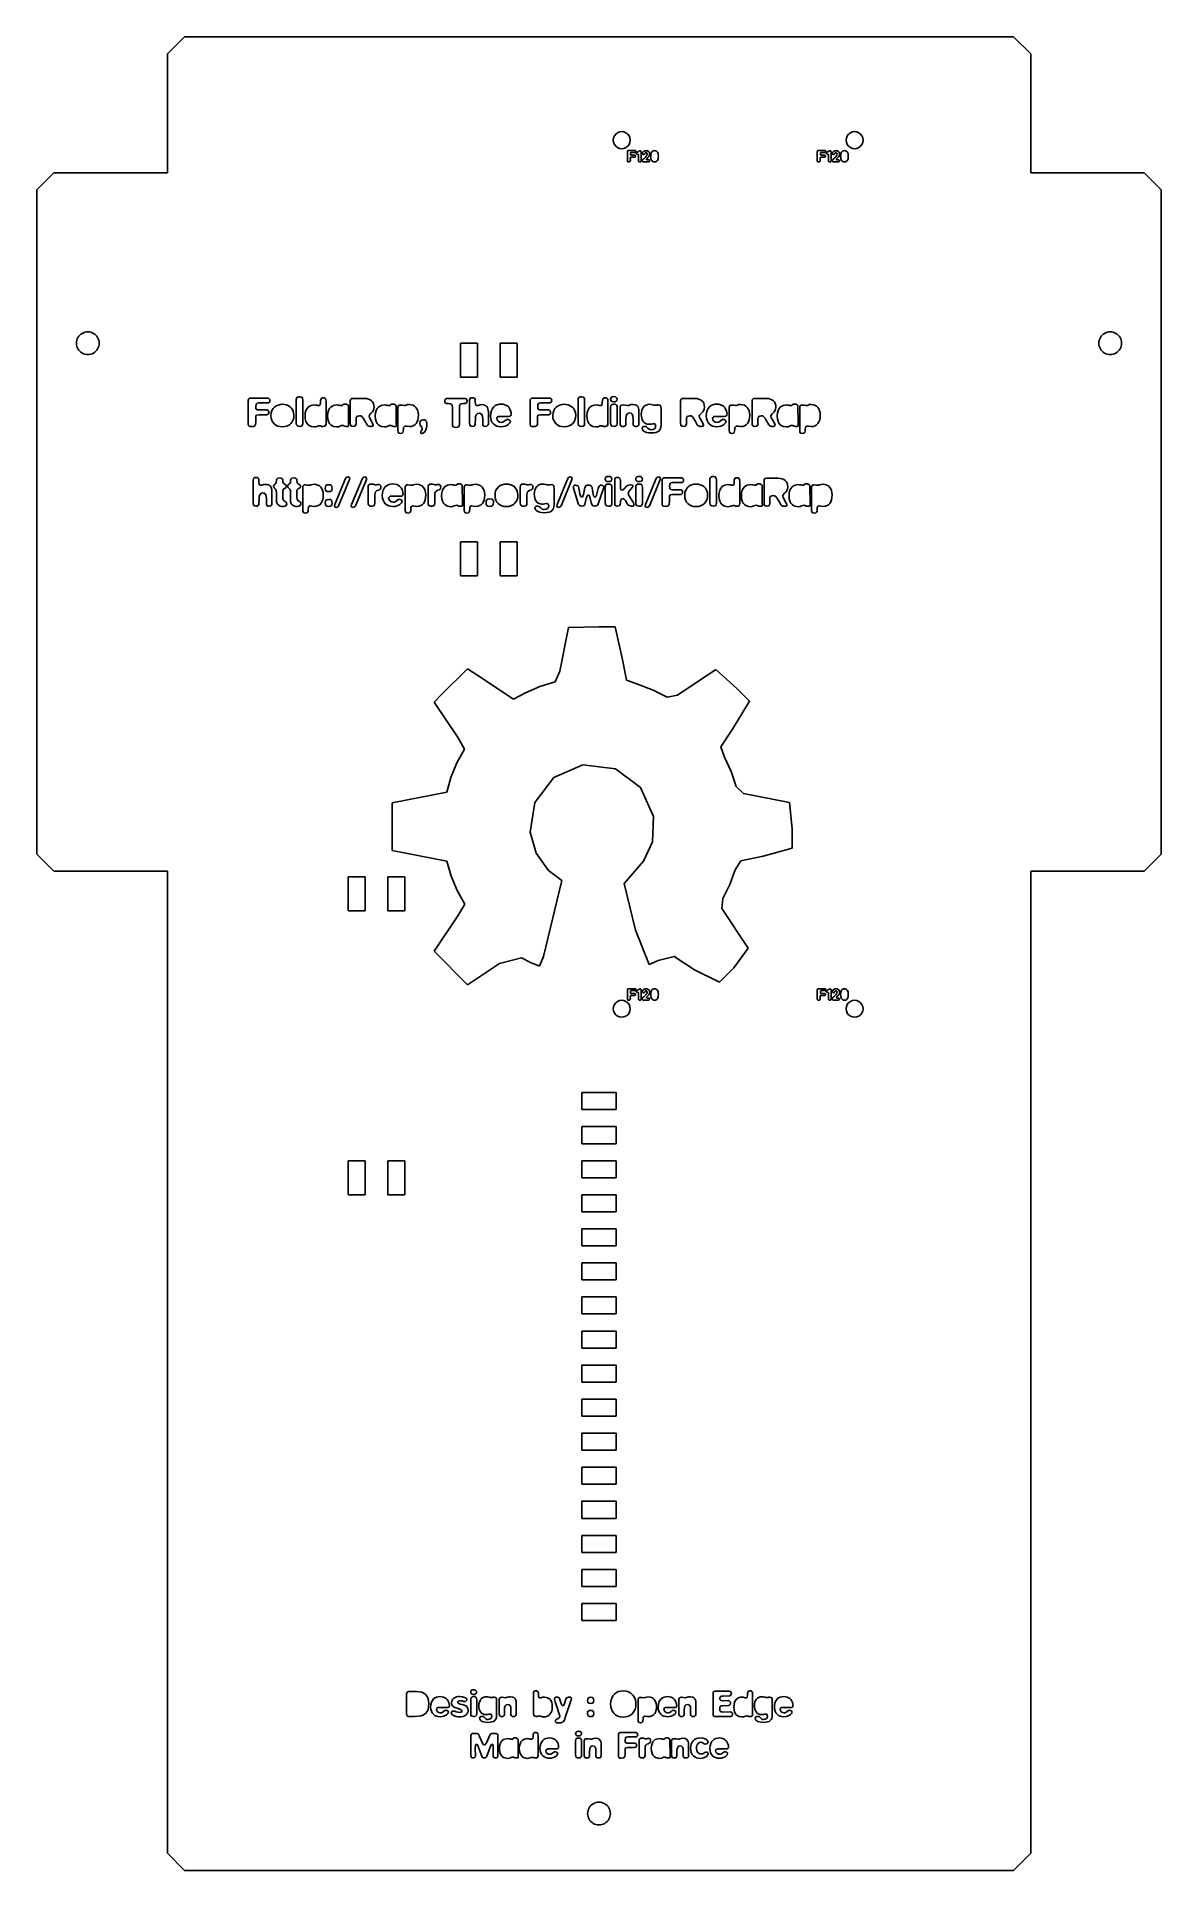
# Model space of a CAD drawing. Header units: metres. Extents: x 836 to 1034, y -1776 to -1453.
import ezdxf

# ---------------------------------------------------------------- set-up
doc = ezdxf.new("R2010")
doc.units = ezdxf.units.M

msp = doc.modelspace()

# ---------------------------------------------------------------- linework, layer by layer
at = {"layer": 'COMPONENT0'}
for p, q in [((873.44, -1517.24, 0), (873.47, -1517.1, 0)), ((873.44, -1521.43, 0), (873.44, -1517.24, 0)), ((873.47, -1517.1, 0), (873.55, -1516.97, 0)), ((873.55, -1516.97, 0), (873.67, -1516.88, 0)), ((873.67, -1516.88, 0), (873.81, -1516.85, 0)), ((873.81, -1516.85, 0), (876.86, -1516.85, 0)), ((874.8, -1518.02, 0), (874.78, -1518.28, 0)), ((874.86, -1517.83, 0), (874.8, -1518.02, 0)), ((875.01, -1517.72, 0), (874.86, -1517.83, 0)), ((875.29, -1517.68, 0), (875.01, -1517.72, 0)), ((876.86, -1517.68, 0), (875.29, -1517.68, 0)), ((876.86, -1516.85, 0), (877, -1516.87, 0)), ((877.03, -1517.65, 0), (876.86, -1517.68, 0)), ((877, -1516.87, 0), (877.13, -1516.95, 0)), ((877.14, -1517.56, 0), (877.03, -1517.65, 0)), ((877.13, -1516.95, 0), (877.21, -1517.07, 0)), ((877.22, -1517.42, 0), (877.14, -1517.56, 0)), ((877.21, -1517.07, 0), (877.24, -1517.24, 0)), ((877.24, -1517.24, 0), (877.22, -1517.42, 0)), ((878.35, -1518.21, 0), (878.69, -1518.06, 0)), ((878.69, -1518.06, 0), (879.06, -1517.97, 0)), ((879.06, -1517.97, 0), (879.44, -1517.94, 0)), ((879.44, -1517.94, 0), (879.79, -1517.97, 0)), ((879.79, -1517.97, 0), (880.15, -1518.04, 0)), ((880.15, -1518.04, 0), (880.49, -1518.18, 0)), ((881.87, -1517.1, 0), (881.9, -1516.91, 0)), ((881.87, -1521.29, 0), (881.87, -1517.1, 0)), ((881.9, -1516.91, 0), (881.99, -1516.76, 0)), ((881.99, -1516.76, 0), (882.13, -1516.66, 0)), ((882.13, -1516.66, 0), (882.31, -1516.63, 0)), ((882.31, -1516.63, 0), (882.55, -1516.63, 0)), ((882.55, -1516.63, 0), (882.75, -1516.66, 0)), ((882.75, -1516.66, 0), (882.9, -1516.76, 0)), ((882.9, -1516.76, 0), (882.99, -1516.93, 0)), ((882.99, -1516.93, 0), (883.02, -1517.17, 0)), ((883.02, -1517.17, 0), (883.02, -1521.36, 0)), ((884.49, -1518.12, 0), (884.75, -1518.06, 0)), ((884.75, -1518.06, 0), (885, -1518.04, 0)), ((885, -1518.04, 0), (885.28, -1518.06, 0)), ((885.28, -1518.06, 0), (885.49, -1518.1, 0)), ((885.49, -1518.1, 0), (885.67, -1518.14, 0)), ((885.99, -1518.12, 0), (886.07, -1518.01, 0)), ((886.07, -1518.01, 0), (886.14, -1517.63, 0)), ((886.14, -1517.63, 0), (886.16, -1517.28, 0)), ((886.16, -1517.28, 0), (886.24, -1516.95, 0)), ((886.24, -1516.95, 0), (886.34, -1516.86, 0)), ((886.34, -1516.86, 0), (886.48, -1516.82, 0)), ((886.48, -1516.82, 0), (886.77, -1516.82, 0)), ((886.77, -1516.82, 0), (886.93, -1516.86, 0)), ((886.93, -1516.86, 0), (887.04, -1516.97, 0)), ((887.04, -1516.97, 0), (887.1, -1517.15, 0)), ((887.1, -1517.15, 0), (887.12, -1517.4, 0)), ((887.12, -1517.4, 0), (887.12, -1521.37, 0)), ((888.46, -1518.12, 0), (888.72, -1518.06, 0)), ((888.72, -1518.06, 0), (888.97, -1518.04, 0)), ((888.97, -1518.04, 0), (889.24, -1518.06, 0)), ((889.24, -1518.06, 0), (889.46, -1518.1, 0)), ((889.46, -1518.1, 0), (889.63, -1518.14, 0)), ((890.05, -1518.11, 0), (890.07, -1518.02, 0)), ((890.07, -1518.02, 0), (890.13, -1517.97, 0)), ((890.13, -1517.97, 0), (890.27, -1517.9, 0)), ((890.27, -1517.9, 0), (890.38, -1517.89, 0)), ((890.38, -1517.89, 0), (890.69, -1517.89, 0)), ((890.69, -1517.89, 0), (890.78, -1517.93, 0)), ((890.78, -1517.93, 0), (890.9, -1518.03, 0)), ((890.9, -1518.03, 0), (891, -1518.11, 0)), ((891.39, -1517.35, 0), (891.42, -1517.16, 0)), ((891.39, -1521.27, 0), (891.39, -1517.35, 0)), ((891.42, -1517.16, 0), (891.49, -1517.02, 0)), ((891.49, -1517.02, 0), (891.62, -1516.94, 0)), ((891.62, -1516.94, 0), (891.8, -1516.91, 0)), ((891.8, -1516.91, 0), (893.87, -1516.91, 0)), ((893.87, -1516.91, 0), (894.26, -1516.94, 0)), ((894.26, -1516.94, 0), (894.6, -1517.01, 0)), ((894.6, -1517.01, 0), (894.89, -1517.13, 0)), ((894.89, -1517.13, 0), (895.14, -1517.3, 0)), ((895.14, -1517.3, 0), (895.33, -1517.52, 0)), ((895.33, -1517.52, 0), (895.47, -1517.77, 0)), ((895.47, -1517.77, 0), (895.56, -1518.08, 0)), ((895.56, -1518.08, 0), (895.58, -1518.42, 0)), ((896.86, -1518.12, 0), (897.12, -1518.06, 0)), ((897.12, -1518.06, 0), (897.37, -1518.04, 0)), ((897.37, -1518.04, 0), (897.64, -1518.06, 0)), ((897.64, -1518.06, 0), (897.86, -1518.1, 0)), ((897.86, -1518.1, 0), (898.03, -1518.14, 0)), ((898.45, -1518.11, 0), (898.47, -1518.02, 0)), ((898.47, -1518.02, 0), (898.53, -1517.97, 0)), ((898.53, -1517.97, 0), (898.67, -1517.9, 0)), ((898.67, -1517.9, 0), (898.78, -1517.89, 0)), ((898.78, -1517.89, 0), (899.09, -1517.89, 0)), ((899.09, -1517.89, 0), (899.18, -1517.93, 0)), ((899.18, -1517.93, 0), (899.3, -1518.03, 0)), ((899.3, -1518.03, 0), (899.4, -1518.11, 0)), ((899.89, -1518.17, 0), (900.03, -1518.09, 0)), ((900.03, -1518.09, 0), (900.23, -1518.06, 0)), ((900.23, -1518.06, 0), (900.57, -1518.11, 0)), ((901.06, -1518.13, 0), (901.24, -1518.07, 0)), ((901.24, -1518.07, 0), (901.46, -1518, 0)), ((901.46, -1518, 0), (901.79, -1517.98, 0)), ((901.79, -1517.98, 0), (902.13, -1518.01, 0)), ((902.13, -1518.01, 0), (902.44, -1518.11, 0)), ((908.02, -1517.36, 0), (908.06, -1517.15, 0)), ((908.05, -1517.57, 0), (908.02, -1517.36, 0)), ((908.14, -1517.71, 0), (908.05, -1517.57, 0)), ((908.06, -1517.15, 0), (908.15, -1517.01, 0)), ((908.33, -1517.79, 0), (908.14, -1517.71, 0)), ((908.15, -1517.01, 0), (908.31, -1516.92, 0)), ((908.31, -1516.92, 0), (908.54, -1516.89, 0)), ((908.67, -1517.81, 0), (908.33, -1517.79, 0)), ((908.54, -1516.89, 0), (911.39, -1516.89, 0)), ((909.02, -1517.85, 0), (908.67, -1517.81, 0)), ((909.23, -1517.97, 0), (909.02, -1517.85, 0)), ((909.33, -1518.15, 0), (909.23, -1517.97, 0)), ((910.72, -1517.98, 0), (910.61, -1518.16, 0)), ((910.92, -1517.86, 0), (910.72, -1517.98, 0)), ((911.26, -1517.81, 0), (910.92, -1517.86, 0)), ((911.59, -1517.79, 0), (911.26, -1517.81, 0)), ((911.39, -1516.89, 0), (911.63, -1516.92, 0)), ((911.8, -1517.71, 0), (911.59, -1517.79, 0)), ((911.63, -1516.92, 0), (911.8, -1517, 0)), ((911.8, -1517, 0), (911.9, -1517.15, 0)), ((911.9, -1517.57, 0), (911.8, -1517.71, 0)), ((911.9, -1517.15, 0), (911.94, -1517.35, 0)), ((911.94, -1517.35, 0), (911.9, -1517.57, 0)), ((912.4, -1517.23, 0), (912.43, -1517.03, 0)), ((912.4, -1521.27, 0), (912.4, -1517.23, 0)), ((912.43, -1517.03, 0), (912.51, -1516.88, 0)), ((912.51, -1516.88, 0), (912.66, -1516.79, 0)), ((912.66, -1516.79, 0), (912.87, -1516.77, 0)), ((912.87, -1516.77, 0), (913.11, -1516.79, 0)), ((913.11, -1516.79, 0), (913.27, -1516.88, 0)), ((913.27, -1516.88, 0), (913.36, -1517.02, 0)), ((913.36, -1517.02, 0), (913.39, -1517.23, 0)), ((913.39, -1517.23, 0), (913.39, -1517.58, 0)), ((913.39, -1517.58, 0), (913.42, -1517.87, 0)), ((913.42, -1517.87, 0), (913.52, -1518.08, 0)), ((913.52, -1518.08, 0), (913.61, -1518.14, 0)), ((913.91, -1518.13, 0), (914.08, -1518.08, 0)), ((914.08, -1518.08, 0), (914.28, -1518.02, 0)), ((914.28, -1518.02, 0), (914.57, -1518, 0)), ((914.57, -1518, 0), (914.83, -1518.02, 0)), ((914.83, -1518.02, 0), (915.06, -1518.08, 0)), ((915.06, -1518.08, 0), (915.25, -1518.18, 0)), ((916.92, -1518.17, 0), (917.24, -1518.02, 0)), ((917.24, -1518.02, 0), (917.58, -1517.94, 0)), ((917.58, -1517.94, 0), (917.93, -1517.91, 0)), ((917.93, -1517.91, 0), (918.31, -1517.93, 0)), ((918.31, -1517.93, 0), (918.62, -1518.01, 0)), ((918.62, -1518.01, 0), (918.89, -1518.14, 0)), ((923.06, -1517.24, 0), (923.08, -1517.1, 0)), ((923.06, -1521.43, 0), (923.06, -1517.24, 0)), ((923.08, -1517.1, 0), (923.16, -1516.97, 0)), ((923.16, -1516.97, 0), (923.28, -1516.88, 0)), ((923.28, -1516.88, 0), (923.42, -1516.85, 0)), ((923.42, -1516.85, 0), (926.47, -1516.85, 0)), ((924.41, -1518.02, 0), (924.4, -1518.28, 0)), ((924.47, -1517.83, 0), (924.41, -1518.02, 0)), ((924.62, -1517.72, 0), (924.47, -1517.83, 0)), ((924.9, -1517.68, 0), (924.62, -1517.72, 0)), ((926.47, -1517.68, 0), (924.9, -1517.68, 0)), ((926.47, -1516.85, 0), (926.62, -1516.87, 0)), ((926.64, -1517.65, 0), (926.47, -1517.68, 0)), ((926.62, -1516.87, 0), (926.74, -1516.95, 0)), ((926.76, -1517.56, 0), (926.64, -1517.65, 0)), ((926.74, -1516.95, 0), (926.82, -1517.07, 0)), ((926.83, -1517.42, 0), (926.76, -1517.56, 0)), ((926.82, -1517.07, 0), (926.85, -1517.24, 0)), ((926.85, -1517.24, 0), (926.83, -1517.42, 0)), ((927.97, -1518.21, 0), (928.31, -1518.06, 0)), ((928.31, -1518.06, 0), (928.67, -1517.97, 0)), ((928.67, -1517.97, 0), (929.05, -1517.94, 0)), ((929.05, -1517.94, 0), (929.41, -1517.97, 0)), ((929.41, -1517.97, 0), (929.76, -1518.04, 0)), ((929.76, -1518.04, 0), (930.11, -1518.18, 0)), ((931.49, -1517.1, 0), (931.52, -1516.91, 0)), ((931.49, -1521.29, 0), (931.49, -1517.1, 0)), ((931.52, -1516.91, 0), (931.61, -1516.76, 0)), ((931.61, -1516.76, 0), (931.75, -1516.66, 0)), ((931.75, -1516.66, 0), (931.93, -1516.63, 0)), ((931.93, -1516.63, 0), (932.16, -1516.63, 0)), ((932.16, -1516.63, 0), (932.37, -1516.66, 0)), ((932.37, -1516.66, 0), (932.51, -1516.76, 0)), ((932.51, -1516.76, 0), (932.6, -1516.93, 0)), ((932.6, -1516.93, 0), (932.63, -1517.17, 0)), ((932.63, -1517.17, 0), (932.63, -1521.36, 0)), ((934.1, -1518.12, 0), (934.37, -1518.06, 0)), ((934.37, -1518.06, 0), (934.61, -1518.04, 0)), ((934.61, -1518.04, 0), (934.89, -1518.06, 0)), ((934.89, -1518.06, 0), (935.1, -1518.1, 0)), ((935.1, -1518.1, 0), (935.28, -1518.14, 0)), ((935.6, -1518.12, 0), (935.69, -1518.01, 0)), ((935.69, -1518.01, 0), (935.76, -1517.63, 0)), ((935.76, -1517.63, 0), (935.77, -1517.28, 0)), ((935.77, -1517.28, 0), (935.86, -1516.95, 0)), ((935.86, -1516.95, 0), (935.95, -1516.86, 0)), ((935.95, -1516.86, 0), (936.09, -1516.82, 0)), ((936.09, -1516.82, 0), (936.39, -1516.82, 0)), ((936.39, -1516.82, 0), (936.54, -1516.86, 0)), ((936.54, -1516.86, 0), (936.65, -1516.97, 0)), ((936.65, -1516.97, 0), (936.72, -1517.15, 0)), ((936.72, -1517.15, 0), (936.74, -1517.4, 0)), ((936.74, -1517.4, 0), (936.74, -1521.37, 0)), ((937.21, -1517.06, 0), (937.25, -1516.83, 0)), ((937.24, -1517.23, 0), (937.21, -1517.06, 0)), ((937.33, -1517.37, 0), (937.24, -1517.23, 0)), ((937.24, -1518.23, 0), (937.33, -1518.07, 0)), ((937.25, -1516.83, 0), (937.38, -1516.69, 0)), ((937.51, -1517.47, 0), (937.33, -1517.37, 0)), ((937.33, -1518.07, 0), (937.47, -1517.96, 0)), ((937.38, -1516.69, 0), (937.56, -1516.62, 0)), ((937.47, -1517.96, 0), (937.65, -1517.92, 0)), ((937.78, -1517.5, 0), (937.51, -1517.47, 0)), ((937.56, -1516.62, 0), (937.78, -1516.59, 0)), ((937.65, -1517.92, 0), (937.91, -1517.92, 0)), ((937.78, -1516.59, 0), (938.06, -1516.62, 0)), ((938, -1517.48, 0), (937.78, -1517.5, 0)), ((937.91, -1517.92, 0), (938.12, -1517.96, 0)), ((938.19, -1517.4, 0), (938, -1517.48, 0)), ((938.06, -1516.62, 0), (938.23, -1516.71, 0)), ((938.12, -1517.96, 0), (938.26, -1518.08, 0)), ((938.32, -1517.26, 0), (938.19, -1517.4, 0)), ((938.23, -1516.71, 0), (938.33, -1516.86, 0)), ((938.26, -1518.08, 0), (938.35, -1518.29, 0)), ((938.37, -1517.03, 0), (938.32, -1517.26, 0)), ((938.33, -1516.86, 0), (938.37, -1517.03, 0)), ((939.02, -1518.15, 0), (939.18, -1518.07, 0)), ((939.18, -1518.07, 0), (939.41, -1518.05, 0)), ((939.41, -1518.05, 0), (939.8, -1518.1, 0)), ((939.8, -1518.1, 0), (940.13, -1518.15, 0)), ((940.35, -1518.12, 0), (940.55, -1518.06, 0)), ((940.55, -1518.06, 0), (940.78, -1517.99, 0)), ((940.78, -1517.99, 0), (941.11, -1517.96, 0)), ((941.11, -1517.96, 0), (941.56, -1518.03, 0)), ((941.56, -1518.03, 0), (941.75, -1518.11, 0)), ((943.21, -1518.22, 0), (943.46, -1518.06, 0)), ((943.46, -1518.06, 0), (943.76, -1517.96, 0)), ((943.76, -1517.96, 0), (944.1, -1517.93, 0)), ((944.1, -1517.93, 0), (944.37, -1517.96, 0)), ((944.37, -1517.96, 0), (944.62, -1518.02, 0)), ((944.62, -1518.02, 0), (944.85, -1518.08, 0)), ((944.85, -1518.08, 0), (945.04, -1518.11, 0)), ((945.04, -1518.11, 0), (945.17, -1518.1, 0)), ((945.17, -1518.1, 0), (945.3, -1518.07, 0)), ((945.3, -1518.07, 0), (945.44, -1518.04, 0)), ((945.44, -1518.04, 0), (945.62, -1518.03, 0)), ((945.62, -1518.03, 0), (945.86, -1518.07, 0)), ((945.86, -1518.07, 0), (946.01, -1518.17, 0)), ((949.54, -1517.35, 0), (949.57, -1517.16, 0)), ((949.54, -1521.27, 0), (949.54, -1517.35, 0)), ((949.57, -1517.16, 0), (949.65, -1517.02, 0)), ((949.65, -1517.02, 0), (949.77, -1516.94, 0)), ((949.77, -1516.94, 0), (949.95, -1516.91, 0)), ((949.95, -1516.91, 0), (952.02, -1516.91, 0)), ((952.02, -1516.91, 0), (952.41, -1516.94, 0)), ((952.41, -1516.94, 0), (952.75, -1517.01, 0)), ((952.75, -1517.01, 0), (953.04, -1517.13, 0)), ((953.04, -1517.13, 0), (953.29, -1517.3, 0)), ((953.29, -1517.3, 0), (953.49, -1517.52, 0)), ((953.49, -1517.52, 0), (953.63, -1517.77, 0)), ((953.63, -1517.77, 0), (953.71, -1518.08, 0)), ((953.71, -1518.08, 0), (953.74, -1518.42, 0)), ((954.91, -1518.17, 0), (955.22, -1518.02, 0)), ((955.22, -1518.02, 0), (955.56, -1517.94, 0)), ((955.56, -1517.94, 0), (955.91, -1517.91, 0)), ((955.91, -1517.91, 0), (956.29, -1517.93, 0)), ((956.29, -1517.93, 0), (956.6, -1518.01, 0)), ((956.6, -1518.01, 0), (956.87, -1518.14, 0)), ((958.23, -1518.17, 0), (958.37, -1518.09, 0)), ((958.37, -1518.09, 0), (958.57, -1518.06, 0)), ((958.57, -1518.06, 0), (958.91, -1518.11, 0)), ((959.39, -1518.13, 0), (959.57, -1518.07, 0)), ((959.57, -1518.07, 0), (959.8, -1518, 0)), ((959.8, -1518, 0), (960.12, -1517.98, 0)), ((960.12, -1517.98, 0), (960.47, -1518.01, 0)), ((960.47, -1518.01, 0), (960.78, -1518.11, 0)), ((962.13, -1517.35, 0), (962.16, -1517.16, 0)), ((962.13, -1521.27, 0), (962.13, -1517.35, 0)), ((962.16, -1517.16, 0), (962.24, -1517.02, 0)), ((962.24, -1517.02, 0), (962.37, -1516.94, 0)), ((962.37, -1516.94, 0), (962.55, -1516.91, 0)), ((962.55, -1516.91, 0), (964.61, -1516.91, 0)), ((964.61, -1516.91, 0), (965, -1516.94, 0)), ((965, -1516.94, 0), (965.34, -1517.01, 0)), ((965.34, -1517.01, 0), (965.63, -1517.13, 0)), ((965.63, -1517.13, 0), (965.88, -1517.3, 0)), ((965.88, -1517.3, 0), (966.08, -1517.52, 0)), ((966.08, -1517.52, 0), (966.22, -1517.77, 0)), ((966.22, -1517.77, 0), (966.3, -1518.08, 0)), ((966.3, -1518.08, 0), (966.33, -1518.42, 0)), ((967.6, -1518.12, 0), (967.87, -1518.06, 0)), ((967.87, -1518.06, 0), (968.11, -1518.04, 0)), ((968.11, -1518.04, 0), (968.39, -1518.06, 0)), ((968.39, -1518.06, 0), (968.6, -1518.1, 0)), ((968.6, -1518.1, 0), (968.78, -1518.14, 0)), ((969.2, -1518.11, 0), (969.22, -1518.02, 0)), ((969.22, -1518.02, 0), (969.27, -1517.97, 0)), ((969.27, -1517.97, 0), (969.41, -1517.9, 0)), ((969.41, -1517.9, 0), (969.53, -1517.89, 0)), ((969.53, -1517.89, 0), (969.83, -1517.89, 0)), ((969.83, -1517.89, 0), (969.92, -1517.93, 0)), ((969.92, -1517.93, 0), (970.04, -1518.03, 0)), ((970.04, -1518.03, 0), (970.15, -1518.11, 0)), ((970.64, -1518.17, 0), (970.78, -1518.09, 0)), ((970.78, -1518.09, 0), (970.98, -1518.06, 0)), ((970.98, -1518.06, 0), (971.31, -1518.11, 0)), ((971.8, -1518.13, 0), (971.98, -1518.07, 0)), ((971.98, -1518.07, 0), (972.2, -1518, 0)), ((972.2, -1518, 0), (972.53, -1517.98, 0)), ((972.53, -1517.98, 0), (972.87, -1518.01, 0)), ((972.87, -1518.01, 0), (973.19, -1518.11, 0)), ((874.77, -1521.07, 0), (874.73, -1521.48, 0)), ((874.81, -1519.9, 0), (874.75, -1520.02, 0)), ((874.75, -1520.02, 0), (874.75, -1520.41, 0)), ((874.75, -1520.41, 0), (874.77, -1521.07, 0)), ((874.78, -1518.28, 0), (874.79, -1518.59, 0)), ((874.79, -1518.59, 0), (874.84, -1518.8, 0)), ((874.9, -1519.83, 0), (874.81, -1519.9, 0)), ((874.84, -1518.8, 0), (874.99, -1518.91, 0)), ((875.29, -1519.78, 0), (874.9, -1519.83, 0)), ((874.99, -1518.91, 0), (875.29, -1518.94, 0)), ((875.29, -1518.94, 0), (876.67, -1518.94, 0)), ((876.67, -1519.78, 0), (875.29, -1519.78, 0)), ((876.67, -1518.94, 0), (876.81, -1518.97, 0)), ((876.83, -1519.75, 0), (876.67, -1519.78, 0)), ((876.81, -1518.97, 0), (876.94, -1519.04, 0)), ((876.95, -1519.66, 0), (876.83, -1519.75, 0)), ((876.94, -1519.04, 0), (877.02, -1519.16, 0)), ((877.03, -1519.52, 0), (876.95, -1519.66, 0)), ((877.02, -1519.16, 0), (877.05, -1519.35, 0)), ((877.05, -1519.35, 0), (877.03, -1519.52, 0)), ((877.43, -1519.92, 0), (877.47, -1519.44, 0)), ((877.47, -1520.37, 0), (877.43, -1519.92, 0)), ((877.47, -1519.44, 0), (877.6, -1519.03, 0)), ((877.59, -1520.77, 0), (877.47, -1520.37, 0)), ((877.77, -1521.11, 0), (877.59, -1520.77, 0)), ((877.6, -1519.03, 0), (877.8, -1518.69, 0)), ((878, -1521.39, 0), (877.77, -1521.11, 0)), ((877.8, -1518.69, 0), (878.05, -1518.42, 0)), ((878.05, -1518.42, 0), (878.35, -1518.21, 0)), ((880.49, -1518.18, 0), (880.8, -1518.38, 0)), ((880.95, -1521.32, 0), (880.67, -1521.56, 0)), ((880.8, -1518.38, 0), (881.07, -1518.64, 0)), ((881.18, -1521.03, 0), (880.95, -1521.32, 0)), ((881.07, -1518.64, 0), (881.28, -1518.98, 0)), ((881.33, -1520.69, 0), (881.18, -1521.03, 0)), ((881.28, -1518.98, 0), (881.42, -1519.4, 0)), ((881.43, -1520.31, 0), (881.33, -1520.69, 0)), ((881.42, -1519.4, 0), (881.46, -1519.9, 0)), ((881.46, -1519.9, 0), (881.43, -1520.31, 0)), ((881.91, -1521.53, 0), (881.87, -1521.29, 0)), ((883.43, -1519.99, 0), (883.47, -1519.46, 0)), ((883.47, -1520.52, 0), (883.43, -1519.99, 0)), ((883.47, -1519.46, 0), (883.59, -1519.03, 0)), ((883.59, -1520.95, 0), (883.47, -1520.52, 0)), ((883.59, -1519.03, 0), (883.77, -1518.69, 0)), ((883.77, -1521.29, 0), (883.59, -1520.95, 0)), ((883.77, -1518.69, 0), (883.98, -1518.43, 0)), ((883.99, -1521.55, 0), (883.77, -1521.29, 0)), ((883.98, -1518.43, 0), (884.23, -1518.24, 0)), ((884.23, -1518.24, 0), (884.49, -1518.12, 0)), ((885.67, -1518.14, 0), (885.85, -1518.16, 0)), ((885.85, -1518.16, 0), (885.99, -1518.12, 0)), ((887.4, -1519.99, 0), (887.44, -1519.46, 0)), ((887.44, -1520.53, 0), (887.4, -1519.99, 0)), ((887.44, -1519.46, 0), (887.55, -1519.03, 0)), ((887.56, -1520.96, 0), (887.44, -1520.53, 0)), ((887.55, -1519.03, 0), (887.73, -1518.69, 0)), ((887.74, -1521.29, 0), (887.56, -1520.96, 0)), ((887.73, -1518.69, 0), (887.95, -1518.43, 0)), ((887.96, -1521.55, 0), (887.74, -1521.29, 0)), ((887.95, -1518.43, 0), (888.19, -1518.24, 0)), ((888.19, -1518.24, 0), (888.46, -1518.12, 0)), ((889.63, -1518.14, 0), (889.82, -1518.16, 0)), ((889.82, -1518.16, 0), (889.87, -1518.16, 0)), ((889.87, -1518.16, 0), (889.94, -1518.15, 0)), ((889.94, -1518.15, 0), (890.02, -1518.14, 0)), ((890.02, -1518.14, 0), (890.05, -1518.11, 0)), ((891, -1518.11, 0), (891.05, -1518.13, 0)), ((891.05, -1518.13, 0), (891.09, -1521.37, 0)), ((891.42, -1521.54, 0), (891.39, -1521.27, 0)), ((892.44, -1520.3, 0), (892.4, -1520.56, 0)), ((892.4, -1520.56, 0), (892.4, -1521.38, 0)), ((892.55, -1520.11, 0), (892.44, -1520.3, 0)), ((892.74, -1520, 0), (892.55, -1520.11, 0)), ((893, -1519.96, 0), (892.74, -1520, 0)), ((893.25, -1519.99, 0), (893, -1519.96, 0)), ((893.46, -1520.12, 0), (893.25, -1519.99, 0)), ((893.67, -1520.38, 0), (893.46, -1520.12, 0)), ((893.94, -1520.83, 0), (893.67, -1520.38, 0)), ((894.34, -1521.53, 0), (893.94, -1520.83, 0)), ((894.75, -1519.83, 0), (894.69, -1520.02, 0)), ((894.69, -1520.02, 0), (894.75, -1520.28, 0)), ((894.92, -1519.61, 0), (894.75, -1519.83, 0)), ((894.75, -1520.28, 0), (895.31, -1521.28, 0)), ((895.06, -1519.5, 0), (894.92, -1519.61, 0)), ((895.12, -1519.46, 0), (895.06, -1519.5, 0)), ((895.14, -1519.43, 0), (895.12, -1519.46, 0)), ((895.19, -1519.39, 0), (895.14, -1519.43, 0)), ((895.29, -1519.28, 0), (895.19, -1519.39, 0)), ((895.41, -1519.11, 0), (895.29, -1519.28, 0)), ((895.31, -1521.28, 0), (895.44, -1521.59, 0)), ((895.54, -1518.77, 0), (895.41, -1519.11, 0)), ((895.58, -1518.42, 0), (895.54, -1518.77, 0)), ((895.8, -1519.99, 0), (895.84, -1519.46, 0)), ((895.84, -1520.53, 0), (895.8, -1519.99, 0)), ((895.84, -1519.46, 0), (895.95, -1519.03, 0)), ((895.96, -1520.96, 0), (895.84, -1520.53, 0)), ((895.95, -1519.03, 0), (896.13, -1518.69, 0)), ((896.14, -1521.29, 0), (895.96, -1520.96, 0)), ((896.13, -1518.69, 0), (896.35, -1518.43, 0)), ((896.36, -1521.55, 0), (896.14, -1521.29, 0)), ((896.35, -1518.43, 0), (896.59, -1518.24, 0)), ((896.59, -1518.24, 0), (896.86, -1518.12, 0)), ((898.03, -1518.14, 0), (898.22, -1518.16, 0)), ((898.22, -1518.16, 0), (898.27, -1518.16, 0)), ((898.27, -1518.16, 0), (898.34, -1518.15, 0)), ((898.34, -1518.15, 0), (898.42, -1518.14, 0)), ((898.42, -1518.14, 0), (898.45, -1518.11, 0)), ((899.4, -1518.11, 0), (899.45, -1518.13, 0)), ((899.45, -1518.13, 0), (899.49, -1521.37, 0)), ((899.78, -1518.49, 0), (899.81, -1518.3, 0)), ((899.78, -1522.56, 0), (899.78, -1518.49, 0)), ((899.81, -1518.3, 0), (899.89, -1518.17, 0)), ((900.57, -1518.11, 0), (900.86, -1518.15, 0)), ((900.86, -1518.15, 0), (901.06, -1518.13, 0)), ((902.44, -1518.11, 0), (902.72, -1518.27, 0)), ((902.72, -1518.27, 0), (902.95, -1518.48, 0)), ((902.95, -1518.48, 0), (903.13, -1518.76, 0)), ((903.16, -1521.04, 0), (902.98, -1521.33, 0)), ((903.13, -1518.76, 0), (903.27, -1519.08, 0)), ((903.28, -1520.7, 0), (903.16, -1521.04, 0)), ((903.27, -1519.08, 0), (903.36, -1519.45, 0)), ((903.36, -1520.3, 0), (903.28, -1520.7, 0)), ((903.36, -1519.45, 0), (903.38, -1519.85, 0)), ((903.38, -1519.85, 0), (903.36, -1520.3, 0)), ((903.65, -1521.32, 0), (903.68, -1521.02, 0)), ((903.7, -1521.64, 0), (903.65, -1521.32, 0)), ((903.68, -1521.02, 0), (903.77, -1520.82, 0)), ((903.77, -1520.82, 0), (903.95, -1520.71, 0)), ((903.95, -1520.71, 0), (904.25, -1520.67, 0)), ((904.25, -1520.67, 0), (904.47, -1520.69, 0)), ((904.47, -1520.69, 0), (904.62, -1520.74, 0)), ((904.62, -1520.74, 0), (904.72, -1520.83, 0)), ((904.72, -1520.83, 0), (904.79, -1520.95, 0)), ((904.79, -1520.95, 0), (904.84, -1521.27, 0)), ((904.84, -1521.27, 0), (904.84, -1521.68, 0)), ((909.36, -1518.39, 0), (909.33, -1518.15, 0)), ((909.36, -1521.45, 0), (909.36, -1518.39, 0)), ((910.61, -1518.16, 0), (910.59, -1518.4, 0)), ((910.59, -1518.4, 0), (910.59, -1521.45, 0)), ((912.43, -1521.54, 0), (912.4, -1521.27, 0)), ((913.41, -1520.46, 0), (913.39, -1521.35, 0)), ((913.45, -1520.06, 0), (913.41, -1520.46, 0)), ((913.59, -1519.75, 0), (913.45, -1520.06, 0)), ((913.81, -1519.55, 0), (913.59, -1519.75, 0)), ((913.61, -1518.14, 0), (913.75, -1518.16, 0)), ((913.75, -1518.16, 0), (913.91, -1518.13, 0)), ((914.08, -1519.48, 0), (913.81, -1519.55, 0)), ((914.33, -1519.54, 0), (914.08, -1519.48, 0)), ((914.53, -1519.74, 0), (914.33, -1519.54, 0)), ((914.67, -1520.06, 0), (914.53, -1519.74, 0)), ((914.71, -1520.5, 0), (914.67, -1520.06, 0)), ((914.7, -1521.35, 0), (914.71, -1520.5, 0)), ((915.25, -1518.18, 0), (915.41, -1518.33, 0)), ((915.41, -1518.33, 0), (915.54, -1518.51, 0)), ((915.54, -1518.51, 0), (915.63, -1518.74, 0)), ((915.63, -1518.74, 0), (915.68, -1519.01, 0)), ((915.68, -1519.01, 0), (915.7, -1519.32, 0)), ((915.7, -1519.32, 0), (915.7, -1521.35, 0)), ((916.07, -1519.97, 0), (916.11, -1519.46, 0)), ((916.11, -1520.42, 0), (916.07, -1519.97, 0)), ((916.11, -1519.46, 0), (916.23, -1519.02, 0)), ((916.21, -1520.8, 0), (916.11, -1520.42, 0)), ((916.38, -1521.13, 0), (916.21, -1520.8, 0)), ((916.23, -1519.02, 0), (916.41, -1518.66, 0)), ((916.61, -1521.4, 0), (916.38, -1521.13, 0)), ((916.41, -1518.66, 0), (916.65, -1518.38, 0)), ((916.65, -1518.38, 0), (916.92, -1518.17, 0)), ((917.23, -1520.28, 0), (917.2, -1520.44, 0)), ((917.2, -1520.44, 0), (917.26, -1520.69, 0)), ((917.33, -1520.16, 0), (917.23, -1520.28, 0)), ((917.26, -1520.69, 0), (917.44, -1520.9, 0)), ((917.49, -1520.09, 0), (917.33, -1520.16, 0)), ((917.44, -1520.9, 0), (917.68, -1521.06, 0)), ((917.71, -1520.06, 0), (917.49, -1520.09, 0)), ((917.68, -1521.06, 0), (917.96, -1521.12, 0)), ((918.9, -1520.06, 0), (917.71, -1520.06, 0)), ((917.96, -1521.12, 0), (918.17, -1521.1, 0)), ((918.17, -1521.1, 0), (918.35, -1521.04, 0)), ((918.35, -1521.04, 0), (918.61, -1520.86, 0)), ((918.61, -1520.86, 0), (918.83, -1520.69, 0)), ((918.83, -1520.69, 0), (918.94, -1520.62, 0)), ((918.89, -1518.14, 0), (919.11, -1518.29, 0)), ((919.24, -1520.06, 0), (918.9, -1520.06, 0)), ((918.94, -1520.62, 0), (919.08, -1520.6, 0)), ((919.08, -1520.6, 0), (919.25, -1520.64, 0)), ((919.11, -1518.29, 0), (919.29, -1518.47, 0)), ((919.47, -1521.22, 0), (919.17, -1521.52, 0)), ((919.46, -1520.04, 0), (919.24, -1520.06, 0)), ((919.25, -1520.64, 0), (919.41, -1520.73, 0)), ((919.29, -1518.47, 0), (919.43, -1518.66, 0)), ((919.41, -1520.73, 0), (919.53, -1520.85, 0)), ((919.43, -1518.66, 0), (919.62, -1519.06, 0)), ((919.62, -1519.98, 0), (919.46, -1520.04, 0)), ((919.57, -1520.99, 0), (919.47, -1521.22, 0)), ((919.53, -1520.85, 0), (919.57, -1520.99, 0)), ((919.62, -1519.06, 0), (919.71, -1519.41, 0)), ((919.71, -1519.85, 0), (919.62, -1519.98, 0)), ((919.71, -1519.41, 0), (919.74, -1519.64, 0)), ((919.74, -1519.64, 0), (919.71, -1519.85, 0)), ((924.38, -1521.07, 0), (924.34, -1521.48, 0)), ((924.37, -1520.02, 0), (924.36, -1520.41, 0)), ((924.36, -1520.41, 0), (924.38, -1521.07, 0)), ((924.42, -1519.9, 0), (924.37, -1520.02, 0)), ((924.4, -1518.28, 0), (924.4, -1518.59, 0)), ((924.4, -1518.59, 0), (924.45, -1518.8, 0)), ((924.51, -1519.83, 0), (924.42, -1519.9, 0)), ((924.45, -1518.8, 0), (924.6, -1518.91, 0)), ((924.9, -1519.78, 0), (924.51, -1519.83, 0)), ((924.6, -1518.91, 0), (924.9, -1518.94, 0)), ((924.9, -1518.94, 0), (926.28, -1518.94, 0)), ((926.28, -1519.78, 0), (924.9, -1519.78, 0)), ((926.28, -1518.94, 0), (926.43, -1518.97, 0)), ((926.45, -1519.75, 0), (926.28, -1519.78, 0)), ((926.43, -1518.97, 0), (926.55, -1519.04, 0)), ((926.57, -1519.66, 0), (926.45, -1519.75, 0)), ((926.55, -1519.04, 0), (926.63, -1519.16, 0)), ((926.64, -1519.52, 0), (926.57, -1519.66, 0)), ((926.63, -1519.16, 0), (926.66, -1519.35, 0)), ((926.66, -1519.35, 0), (926.64, -1519.52, 0)), ((927.05, -1519.92, 0), (927.09, -1519.44, 0)), ((927.08, -1520.37, 0), (927.05, -1519.92, 0)), ((927.2, -1520.77, 0), (927.08, -1520.37, 0)), ((927.09, -1519.44, 0), (927.21, -1519.03, 0)), ((927.38, -1521.11, 0), (927.2, -1520.77, 0)), ((927.21, -1519.03, 0), (927.41, -1518.69, 0)), ((927.62, -1521.39, 0), (927.38, -1521.11, 0)), ((927.41, -1518.69, 0), (927.66, -1518.42, 0)), ((927.66, -1518.42, 0), (927.97, -1518.21, 0)), ((930.11, -1518.18, 0), (930.42, -1518.38, 0)), ((930.57, -1521.32, 0), (930.28, -1521.56, 0)), ((930.42, -1518.38, 0), (930.68, -1518.64, 0)), ((930.79, -1521.03, 0), (930.57, -1521.32, 0)), ((930.68, -1518.64, 0), (930.89, -1518.98, 0)), ((930.95, -1520.69, 0), (930.79, -1521.03, 0)), ((930.89, -1518.98, 0), (931.03, -1519.4, 0)), ((931.04, -1520.31, 0), (930.95, -1520.69, 0)), ((931.03, -1519.4, 0), (931.08, -1519.9, 0)), ((931.08, -1519.9, 0), (931.04, -1520.31, 0)), ((931.52, -1521.53, 0), (931.49, -1521.29, 0)), ((933.04, -1519.99, 0), (933.08, -1519.46, 0)), ((933.08, -1520.52, 0), (933.04, -1519.99, 0)), ((933.08, -1519.46, 0), (933.2, -1519.03, 0)), ((933.21, -1520.95, 0), (933.08, -1520.52, 0)), ((933.2, -1519.03, 0), (933.38, -1518.69, 0)), ((933.39, -1521.29, 0), (933.21, -1520.95, 0)), ((933.38, -1518.69, 0), (933.59, -1518.43, 0)), ((933.61, -1521.55, 0), (933.39, -1521.29, 0)), ((933.59, -1518.43, 0), (933.84, -1518.24, 0)), ((933.84, -1518.24, 0), (934.1, -1518.12, 0)), ((935.28, -1518.14, 0), (935.46, -1518.16, 0)), ((935.46, -1518.16, 0), (935.6, -1518.12, 0)), ((937.21, -1518.45, 0), (937.24, -1518.23, 0)), ((937.21, -1521.19, 0), (937.21, -1518.45, 0)), ((937.24, -1521.47, 0), (937.21, -1521.19, 0)), ((938.38, -1521.31, 0), (938.34, -1521.54, 0)), ((938.35, -1518.29, 0), (938.38, -1518.57, 0)), ((938.38, -1518.57, 0), (938.38, -1521.31, 0)), ((938.9, -1518.47, 0), (938.93, -1518.29, 0)), ((938.9, -1521.38, 0), (938.9, -1518.47, 0)), ((938.93, -1518.29, 0), (939.02, -1518.15, 0)), ((939.93, -1520.5, 0), (939.92, -1521.42, 0)), ((939.97, -1520.03, 0), (939.93, -1520.5, 0)), ((940.09, -1519.7, 0), (939.97, -1520.03, 0)), ((940.18, -1519.59, 0), (940.09, -1519.7, 0)), ((940.13, -1518.15, 0), (940.35, -1518.12, 0)), ((940.29, -1519.51, 0), (940.18, -1519.59, 0)), ((940.57, -1519.44, 0), (940.29, -1519.51, 0)), ((940.85, -1519.5, 0), (940.57, -1519.44, 0)), ((941.04, -1519.69, 0), (940.85, -1519.5, 0)), ((941.16, -1520.01, 0), (941.04, -1519.69, 0)), ((941.2, -1520.45, 0), (941.16, -1520.01, 0)), ((941.19, -1521.42, 0), (941.2, -1520.45, 0)), ((941.75, -1518.11, 0), (941.92, -1518.23, 0)), ((941.92, -1518.23, 0), (942.05, -1518.38, 0)), ((942.05, -1518.38, 0), (942.14, -1518.59, 0)), ((942.14, -1518.59, 0), (942.2, -1518.84, 0)), ((942.2, -1518.84, 0), (942.22, -1519.13, 0)), ((942.22, -1519.13, 0), (942.22, -1521.42, 0)), ((942.62, -1519.72, 0), (942.64, -1519.34, 0)), ((942.64, -1520.06, 0), (942.62, -1519.72, 0)), ((942.64, -1519.34, 0), (942.72, -1518.99, 0)), ((942.7, -1520.38, 0), (942.64, -1520.06, 0)), ((942.8, -1520.68, 0), (942.7, -1520.38, 0)), ((942.72, -1518.99, 0), (942.84, -1518.69, 0)), ((942.95, -1520.94, 0), (942.8, -1520.68, 0)), ((942.84, -1518.69, 0), (943, -1518.43, 0)), ((943.14, -1521.15, 0), (942.95, -1520.94, 0)), ((943, -1518.43, 0), (943.21, -1518.22, 0)), ((943.37, -1521.32, 0), (943.14, -1521.15, 0)), ((943.65, -1521.43, 0), (943.37, -1521.32, 0)), ((946.01, -1518.17, 0), (946.08, -1518.36, 0)), ((946.08, -1518.36, 0), (946.11, -1518.69, 0)), ((946.11, -1518.69, 0), (946.11, -1521.6, 0)), ((949.57, -1521.54, 0), (949.54, -1521.27, 0)), ((950.59, -1520.3, 0), (950.56, -1520.56, 0)), ((950.56, -1520.56, 0), (950.56, -1521.38, 0)), ((950.71, -1520.11, 0), (950.59, -1520.3, 0)), ((950.89, -1520, 0), (950.71, -1520.11, 0)), ((951.16, -1519.96, 0), (950.89, -1520, 0)), ((951.41, -1519.99, 0), (951.16, -1519.96, 0)), ((951.62, -1520.12, 0), (951.41, -1519.99, 0)), ((951.83, -1520.38, 0), (951.62, -1520.12, 0)), ((952.1, -1520.83, 0), (951.83, -1520.38, 0)), ((952.49, -1521.53, 0), (952.1, -1520.83, 0)), ((952.9, -1519.83, 0), (952.84, -1520.02, 0)), ((952.84, -1520.02, 0), (952.9, -1520.28, 0)), ((953.08, -1519.61, 0), (952.9, -1519.83, 0)), ((952.9, -1520.28, 0), (953.46, -1521.28, 0)), ((953.22, -1519.5, 0), (953.08, -1519.61, 0)), ((953.28, -1519.46, 0), (953.22, -1519.5, 0)), ((953.3, -1519.43, 0), (953.28, -1519.46, 0)), ((953.34, -1519.39, 0), (953.3, -1519.43, 0)), ((953.44, -1519.28, 0), (953.34, -1519.39, 0)), ((953.56, -1519.11, 0), (953.44, -1519.28, 0)), ((953.46, -1521.28, 0), (953.59, -1521.59, 0)), ((953.69, -1518.77, 0), (953.56, -1519.11, 0)), ((953.74, -1518.42, 0), (953.69, -1518.77, 0)), ((954.05, -1519.97, 0), (954.09, -1519.46, 0)), ((954.09, -1520.42, 0), (954.05, -1519.97, 0)), ((954.09, -1519.46, 0), (954.21, -1519.02, 0)), ((954.2, -1520.8, 0), (954.09, -1520.42, 0)), ((954.37, -1521.13, 0), (954.2, -1520.8, 0)), ((954.21, -1519.02, 0), (954.39, -1518.66, 0)), ((954.59, -1521.4, 0), (954.37, -1521.13, 0)), ((954.39, -1518.66, 0), (954.63, -1518.38, 0)), ((954.63, -1518.38, 0), (954.91, -1518.17, 0)), ((955.21, -1520.28, 0), (955.18, -1520.44, 0)), ((955.18, -1520.44, 0), (955.25, -1520.69, 0)), ((955.31, -1520.16, 0), (955.21, -1520.28, 0)), ((955.25, -1520.69, 0), (955.42, -1520.9, 0)), ((955.47, -1520.09, 0), (955.31, -1520.16, 0)), ((955.42, -1520.9, 0), (955.66, -1521.06, 0)), ((955.69, -1520.06, 0), (955.47, -1520.09, 0)), ((955.66, -1521.06, 0), (955.94, -1521.12, 0)), ((956.88, -1520.06, 0), (955.69, -1520.06, 0)), ((955.94, -1521.12, 0), (956.16, -1521.1, 0)), ((956.16, -1521.1, 0), (956.33, -1521.04, 0)), ((956.33, -1521.04, 0), (956.59, -1520.86, 0)), ((956.59, -1520.86, 0), (956.81, -1520.69, 0)), ((956.81, -1520.69, 0), (956.92, -1520.62, 0)), ((956.87, -1518.14, 0), (957.09, -1518.29, 0)), ((957.22, -1520.06, 0), (956.88, -1520.06, 0)), ((956.92, -1520.62, 0), (957.06, -1520.6, 0)), ((957.06, -1520.6, 0), (957.23, -1520.64, 0)), ((957.09, -1518.29, 0), (957.27, -1518.47, 0)), ((957.46, -1521.22, 0), (957.16, -1521.52, 0)), ((957.45, -1520.04, 0), (957.22, -1520.06, 0)), ((957.23, -1520.64, 0), (957.39, -1520.73, 0)), ((957.27, -1518.47, 0), (957.41, -1518.66, 0)), ((957.39, -1520.73, 0), (957.51, -1520.85, 0)), ((957.41, -1518.66, 0), (957.6, -1519.06, 0)), ((957.6, -1519.98, 0), (957.45, -1520.04, 0)), ((957.56, -1520.99, 0), (957.46, -1521.22, 0)), ((957.51, -1520.85, 0), (957.56, -1520.99, 0)), ((957.6, -1519.06, 0), (957.69, -1519.41, 0)), ((957.69, -1519.85, 0), (957.6, -1519.98, 0)), ((957.69, -1519.41, 0), (957.72, -1519.64, 0)), ((957.72, -1519.64, 0), (957.69, -1519.85, 0)), ((958.12, -1518.49, 0), (958.14, -1518.3, 0)), ((958.12, -1522.56, 0), (958.12, -1518.49, 0)), ((958.14, -1518.3, 0), (958.23, -1518.17, 0)), ((958.91, -1518.11, 0), (959.2, -1518.15, 0)), ((959.2, -1518.15, 0), (959.39, -1518.13, 0)), ((960.78, -1518.11, 0), (961.05, -1518.27, 0)), ((961.05, -1518.27, 0), (961.28, -1518.48, 0)), ((961.28, -1518.48, 0), (961.47, -1518.76, 0)), ((961.49, -1521.04, 0), (961.32, -1521.33, 0)), ((961.47, -1518.76, 0), (961.61, -1519.08, 0)), ((961.62, -1520.7, 0), (961.49, -1521.04, 0)), ((961.61, -1519.08, 0), (961.69, -1519.45, 0)), ((961.7, -1520.3, 0), (961.62, -1520.7, 0)), ((961.69, -1519.45, 0), (961.72, -1519.85, 0)), ((961.72, -1519.85, 0), (961.7, -1520.3, 0)), ((962.16, -1521.54, 0), (962.13, -1521.27, 0)), ((963.18, -1520.3, 0), (963.15, -1520.56, 0)), ((963.15, -1520.56, 0), (963.15, -1521.38, 0)), ((963.3, -1520.11, 0), (963.18, -1520.3, 0)), ((963.49, -1520, 0), (963.3, -1520.11, 0)), ((963.75, -1519.96, 0), (963.49, -1520, 0)), ((964, -1519.99, 0), (963.75, -1519.96, 0)), ((964.21, -1520.12, 0), (964, -1519.99, 0)), ((964.42, -1520.38, 0), (964.21, -1520.12, 0)), ((964.69, -1520.83, 0), (964.42, -1520.38, 0)), ((965.08, -1521.53, 0), (964.69, -1520.83, 0)), ((965.49, -1519.83, 0), (965.43, -1520.02, 0)), ((965.43, -1520.02, 0), (965.49, -1520.28, 0)), ((965.67, -1519.61, 0), (965.49, -1519.83, 0)), ((965.49, -1520.28, 0), (966.05, -1521.28, 0)), ((965.81, -1519.5, 0), (965.67, -1519.61, 0)), ((965.87, -1519.46, 0), (965.81, -1519.5, 0)), ((965.89, -1519.43, 0), (965.87, -1519.46, 0)), ((965.93, -1519.39, 0), (965.89, -1519.43, 0)), ((966.03, -1519.28, 0), (965.93, -1519.39, 0)), ((966.15, -1519.11, 0), (966.03, -1519.28, 0)), ((966.05, -1521.28, 0), (966.18, -1521.59, 0)), ((966.28, -1518.77, 0), (966.15, -1519.11, 0)), ((966.33, -1518.42, 0), (966.28, -1518.77, 0)), ((966.54, -1519.99, 0), (966.58, -1519.46, 0)), ((966.58, -1520.53, 0), (966.54, -1519.99, 0)), ((966.58, -1519.46, 0), (966.7, -1519.03, 0)), ((966.7, -1520.96, 0), (966.58, -1520.53, 0)), ((966.7, -1519.03, 0), (966.88, -1518.69, 0)), ((966.88, -1521.29, 0), (966.7, -1520.96, 0)), ((966.88, -1518.69, 0), (967.09, -1518.43, 0)), ((967.1, -1521.55, 0), (966.88, -1521.29, 0)), ((967.09, -1518.43, 0), (967.34, -1518.24, 0)), ((967.34, -1518.24, 0), (967.6, -1518.12, 0)), ((968.78, -1518.14, 0), (968.96, -1518.16, 0)), ((968.96, -1518.16, 0), (969.01, -1518.16, 0)), ((969.01, -1518.16, 0), (969.09, -1518.15, 0)), ((969.09, -1518.15, 0), (969.16, -1518.14, 0)), ((969.16, -1518.14, 0), (969.2, -1518.11, 0)), ((970.15, -1518.11, 0), (970.19, -1518.13, 0)), ((970.19, -1518.13, 0), (970.24, -1521.37, 0)), ((970.52, -1518.49, 0), (970.55, -1518.3, 0)), ((970.52, -1522.56, 0), (970.52, -1518.49, 0)), ((970.55, -1518.3, 0), (970.64, -1518.17, 0)), ((971.31, -1518.11, 0), (971.61, -1518.15, 0)), ((971.61, -1518.15, 0), (971.8, -1518.13, 0)), ((973.19, -1518.11, 0), (973.46, -1518.27, 0)), ((973.46, -1518.27, 0), (973.69, -1518.48, 0)), ((973.69, -1518.48, 0), (973.88, -1518.76, 0)), ((973.9, -1521.04, 0), (973.73, -1521.33, 0)), ((973.88, -1518.76, 0), (974.02, -1519.08, 0)), ((974.03, -1520.7, 0), (973.9, -1521.04, 0)), ((974.02, -1519.08, 0), (974.1, -1519.45, 0)), ((974.1, -1520.3, 0), (974.03, -1520.7, 0)), ((974.1, -1519.45, 0), (974.13, -1519.85, 0)), ((974.13, -1519.85, 0), (974.1, -1520.3, 0)), ((873.47, -1521.65, 0), (873.44, -1521.43, 0)), ((873.57, -1521.79, 0), (873.47, -1521.65, 0)), ((873.74, -1521.85, 0), (873.57, -1521.79, 0)), ((874.01, -1521.87, 0), (873.74, -1521.85, 0)), ((874.36, -1521.84, 0), (874.01, -1521.87, 0)), ((874.59, -1521.72, 0), (874.36, -1521.84, 0)), ((874.73, -1521.48, 0), (874.59, -1521.72, 0)), ((878.29, -1521.61, 0), (878, -1521.39, 0)), ((878.63, -1521.77, 0), (878.29, -1521.61, 0)), ((879.01, -1521.86, 0), (878.63, -1521.77, 0)), ((879.41, -1521.89, 0), (879.01, -1521.86, 0)), ((879.89, -1521.86, 0), (879.41, -1521.89, 0)), ((880.31, -1521.74, 0), (879.89, -1521.86, 0)), ((880.67, -1521.56, 0), (880.31, -1521.74, 0)), ((882.01, -1521.7, 0), (881.91, -1521.53, 0)), ((882.19, -1521.8, 0), (882.01, -1521.7, 0)), ((882.48, -1521.83, 0), (882.19, -1521.8, 0)), ((882.71, -1521.8, 0), (882.48, -1521.83, 0)), ((882.88, -1521.71, 0), (882.71, -1521.8, 0)), ((882.98, -1521.57, 0), (882.88, -1521.71, 0)), ((883.02, -1521.36, 0), (882.98, -1521.57, 0)), ((884.24, -1521.73, 0), (883.99, -1521.55, 0)), ((884.5, -1521.84, 0), (884.24, -1521.73, 0)), ((885.01, -1521.93, 0), (884.5, -1521.84, 0)), ((885.34, -1521.89, 0), (885.01, -1521.93, 0)), ((885.56, -1521.82, 0), (885.34, -1521.89, 0)), ((885.74, -1521.75, 0), (885.56, -1521.82, 0)), ((885.97, -1521.72, 0), (885.74, -1521.75, 0)), ((886.12, -1521.74, 0), (885.97, -1521.72, 0)), ((886.26, -1521.78, 0), (886.12, -1521.74, 0)), ((886.41, -1521.82, 0), (886.26, -1521.78, 0)), ((886.64, -1521.84, 0), (886.41, -1521.82, 0)), ((886.86, -1521.81, 0), (886.64, -1521.84, 0)), ((887.01, -1521.72, 0), (886.86, -1521.81, 0)), ((887.1, -1521.57, 0), (887.01, -1521.72, 0)), ((887.12, -1521.37, 0), (887.1, -1521.57, 0)), ((888.21, -1521.73, 0), (887.96, -1521.55, 0)), ((888.47, -1521.85, 0), (888.21, -1521.73, 0)), ((888.98, -1521.93, 0), (888.47, -1521.85, 0)), ((889.33, -1521.89, 0), (888.98, -1521.93, 0)), ((889.59, -1521.79, 0), (889.33, -1521.89, 0)), ((889.82, -1521.7, 0), (889.59, -1521.79, 0)), ((890.07, -1521.66, 0), (889.82, -1521.7, 0)), ((890.2, -1521.69, 0), (890.07, -1521.66, 0)), ((890.29, -1521.75, 0), (890.2, -1521.69, 0)), ((890.4, -1521.81, 0), (890.29, -1521.75, 0)), ((890.61, -1521.84, 0), (890.4, -1521.81, 0)), ((890.94, -1521.84, 0), (890.61, -1521.84, 0)), ((891.08, -1521.79, 0), (890.94, -1521.84, 0)), ((891.1, -1521.65, 0), (891.08, -1521.79, 0)), ((891.09, -1521.37, 0), (891.1, -1521.65, 0)), ((891.5, -1521.71, 0), (891.42, -1521.54, 0)), ((891.65, -1521.79, 0), (891.5, -1521.71, 0)), ((891.89, -1521.82, 0), (891.65, -1521.79, 0)), ((892.11, -1521.8, 0), (891.89, -1521.82, 0)), ((892.27, -1521.71, 0), (892.11, -1521.8, 0)), ((892.37, -1521.58, 0), (892.27, -1521.71, 0)), ((892.4, -1521.38, 0), (892.37, -1521.58, 0)), ((894.43, -1521.66, 0), (894.34, -1521.53, 0)), ((894.55, -1521.75, 0), (894.43, -1521.66, 0)), ((894.7, -1521.8, 0), (894.55, -1521.75, 0)), ((894.88, -1521.82, 0), (894.7, -1521.8, 0)), ((895.04, -1521.82, 0), (894.88, -1521.82, 0)), ((895.21, -1521.81, 0), (895.04, -1521.82, 0)), ((895.34, -1521.76, 0), (895.21, -1521.81, 0)), ((895.41, -1521.69, 0), (895.34, -1521.76, 0)), ((895.44, -1521.59, 0), (895.41, -1521.69, 0)), ((896.61, -1521.73, 0), (896.36, -1521.55, 0)), ((896.87, -1521.85, 0), (896.61, -1521.73, 0)), ((897.38, -1521.93, 0), (896.87, -1521.85, 0)), ((897.73, -1521.89, 0), (897.38, -1521.93, 0)), ((897.99, -1521.79, 0), (897.73, -1521.89, 0)), ((898.22, -1521.7, 0), (897.99, -1521.79, 0)), ((898.47, -1521.66, 0), (898.22, -1521.7, 0)), ((898.6, -1521.69, 0), (898.47, -1521.66, 0)), ((898.69, -1521.75, 0), (898.6, -1521.69, 0)), ((898.8, -1521.81, 0), (898.69, -1521.75, 0)), ((899.01, -1521.84, 0), (898.8, -1521.81, 0)), ((899.34, -1521.84, 0), (899.01, -1521.84, 0)), ((899.48, -1521.79, 0), (899.34, -1521.84, 0)), ((899.5, -1521.65, 0), (899.48, -1521.79, 0)), ((899.49, -1521.37, 0), (899.5, -1521.65, 0)), ((899.8, -1522.79, 0), (899.78, -1522.56, 0)), ((899.88, -1522.94, 0), (899.8, -1522.79, 0)), ((900.02, -1523.03, 0), (899.88, -1522.94, 0)), ((900.26, -1523.06, 0), (900.02, -1523.03, 0)), ((900.51, -1523.03, 0), (900.26, -1523.06, 0)), ((900.66, -1522.91, 0), (900.51, -1523.03, 0)), ((900.73, -1522.69, 0), (900.66, -1522.91, 0)), ((900.75, -1522.34, 0), (900.73, -1522.69, 0)), ((900.77, -1522.05, 0), (900.75, -1522.34, 0)), ((900.86, -1521.88, 0), (900.77, -1522.05, 0)), ((900.98, -1521.79, 0), (900.86, -1521.88, 0)), ((901.14, -1521.76, 0), (900.98, -1521.79, 0)), ((901.39, -1521.81, 0), (901.14, -1521.76, 0)), ((901.82, -1521.86, 0), (901.39, -1521.81, 0)), ((902.17, -1521.83, 0), (901.82, -1521.86, 0)), ((902.49, -1521.73, 0), (902.17, -1521.83, 0)), ((902.76, -1521.56, 0), (902.49, -1521.73, 0)), ((902.98, -1521.33, 0), (902.76, -1521.56, 0)), ((903.86, -1521.87, 0), (903.7, -1521.64, 0)), ((903.79, -1522.91, 0), (903.83, -1522.75, 0)), ((903.83, -1523.02, 0), (903.79, -1522.91, 0)), ((903.83, -1522.75, 0), (903.91, -1522.6, 0)), ((903.9, -1523.07, 0), (903.83, -1523.02, 0)), ((903.99, -1522.05, 0), (903.86, -1521.87, 0)), ((904.01, -1523.09, 0), (903.9, -1523.07, 0)), ((903.91, -1522.6, 0), (903.99, -1522.44, 0)), ((904.03, -1522.24, 0), (903.99, -1522.05, 0)), ((903.99, -1522.44, 0), (904.03, -1522.24, 0)), ((904.16, -1523.05, 0), (904.01, -1523.09, 0)), ((904.44, -1522.86, 0), (904.16, -1523.05, 0)), ((904.59, -1522.68, 0), (904.44, -1522.86, 0)), ((904.72, -1522.43, 0), (904.59, -1522.68, 0)), ((904.81, -1522.1, 0), (904.72, -1522.43, 0)), ((904.84, -1521.68, 0), (904.81, -1522.1, 0)), ((909.4, -1521.72, 0), (909.36, -1521.45, 0)), ((909.51, -1521.89, 0), (909.4, -1521.72, 0)), ((909.71, -1521.98, 0), (909.51, -1521.89, 0)), ((909.97, -1522.01, 0), (909.71, -1521.98, 0)), ((910.24, -1521.98, 0), (909.97, -1522.01, 0)), ((910.43, -1521.9, 0), (910.24, -1521.98, 0)), ((910.55, -1521.73, 0), (910.43, -1521.9, 0)), ((910.59, -1521.45, 0), (910.55, -1521.73, 0)), ((912.51, -1521.71, 0), (912.43, -1521.54, 0)), ((912.67, -1521.79, 0), (912.51, -1521.71, 0)), ((912.89, -1521.82, 0), (912.67, -1521.79, 0)), ((913.12, -1521.8, 0), (912.89, -1521.82, 0)), ((913.27, -1521.71, 0), (913.12, -1521.8, 0)), ((913.36, -1521.56, 0), (913.27, -1521.71, 0)), ((913.39, -1521.35, 0), (913.36, -1521.56, 0)), ((914.73, -1521.56, 0), (914.7, -1521.35, 0)), ((914.8, -1521.71, 0), (914.73, -1521.56, 0)), ((914.96, -1521.8, 0), (914.8, -1521.71, 0)), ((915.21, -1521.82, 0), (914.96, -1521.8, 0)), ((915.41, -1521.78, 0), (915.21, -1521.82, 0)), ((915.56, -1521.7, 0), (915.41, -1521.78, 0)), ((915.66, -1521.56, 0), (915.56, -1521.7, 0)), ((915.7, -1521.35, 0), (915.66, -1521.56, 0)), ((916.88, -1521.61, 0), (916.61, -1521.4, 0)), ((917.2, -1521.76, 0), (916.88, -1521.61, 0)), ((917.56, -1521.85, 0), (917.2, -1521.76, 0)), ((917.95, -1521.88, 0), (917.56, -1521.85, 0)), ((918.33, -1521.85, 0), (917.95, -1521.88, 0)), ((918.66, -1521.77, 0), (918.33, -1521.85, 0)), ((918.95, -1521.66, 0), (918.66, -1521.77, 0)), ((919.17, -1521.52, 0), (918.95, -1521.66, 0)), ((923.09, -1521.65, 0), (923.06, -1521.43, 0)), ((923.18, -1521.79, 0), (923.09, -1521.65, 0)), ((923.35, -1521.85, 0), (923.18, -1521.79, 0)), ((923.63, -1521.87, 0), (923.35, -1521.85, 0)), ((923.97, -1521.84, 0), (923.63, -1521.87, 0)), ((924.2, -1521.72, 0), (923.97, -1521.84, 0)), ((924.34, -1521.48, 0), (924.2, -1521.72, 0)), ((927.91, -1521.61, 0), (927.62, -1521.39, 0)), ((928.24, -1521.77, 0), (927.91, -1521.61, 0)), ((928.62, -1521.86, 0), (928.24, -1521.77, 0)), ((929.02, -1521.89, 0), (928.62, -1521.86, 0)), ((929.51, -1521.86, 0), (929.02, -1521.89, 0)), ((929.93, -1521.74, 0), (929.51, -1521.86, 0)), ((930.28, -1521.56, 0), (929.93, -1521.74, 0)), ((931.62, -1521.7, 0), (931.52, -1521.53, 0)), ((931.81, -1521.8, 0), (931.62, -1521.7, 0)), ((932.09, -1521.83, 0), (931.81, -1521.8, 0)), ((932.33, -1521.8, 0), (932.09, -1521.83, 0)), ((932.5, -1521.71, 0), (932.33, -1521.8, 0)), ((932.6, -1521.57, 0), (932.5, -1521.71, 0)), ((932.63, -1521.36, 0), (932.6, -1521.57, 0)), ((933.85, -1521.73, 0), (933.61, -1521.55, 0)), ((934.12, -1521.84, 0), (933.85, -1521.73, 0)), ((934.63, -1521.93, 0), (934.12, -1521.84, 0)), ((934.95, -1521.89, 0), (934.63, -1521.93, 0)), ((935.17, -1521.82, 0), (934.95, -1521.89, 0)), ((935.35, -1521.75, 0), (935.17, -1521.82, 0)), ((935.58, -1521.72, 0), (935.35, -1521.75, 0)), ((935.73, -1521.74, 0), (935.58, -1521.72, 0)), ((935.87, -1521.78, 0), (935.73, -1521.74, 0)), ((936.03, -1521.82, 0), (935.87, -1521.78, 0)), ((936.25, -1521.84, 0), (936.03, -1521.82, 0)), ((936.47, -1521.81, 0), (936.25, -1521.84, 0)), ((936.62, -1521.72, 0), (936.47, -1521.81, 0)), ((936.71, -1521.57, 0), (936.62, -1521.72, 0)), ((936.74, -1521.37, 0), (936.71, -1521.57, 0)), ((937.31, -1521.68, 0), (937.24, -1521.47, 0)), ((937.49, -1521.8, 0), (937.31, -1521.68, 0)), ((937.79, -1521.84, 0), (937.49, -1521.8, 0)), ((938.05, -1521.8, 0), (937.79, -1521.84, 0)), ((938.23, -1521.71, 0), (938.05, -1521.8, 0)), ((938.34, -1521.54, 0), (938.23, -1521.71, 0)), ((938.92, -1521.58, 0), (938.9, -1521.38, 0)), ((939.01, -1521.72, 0), (938.92, -1521.58, 0)), ((939.14, -1521.8, 0), (939.01, -1521.72, 0)), ((939.31, -1521.83, 0), (939.14, -1521.8, 0)), ((939.47, -1521.83, 0), (939.31, -1521.83, 0)), ((939.64, -1521.81, 0), (939.47, -1521.83, 0)), ((939.79, -1521.73, 0), (939.64, -1521.81, 0)), ((939.89, -1521.6, 0), (939.79, -1521.73, 0)), ((939.92, -1521.42, 0), (939.89, -1521.6, 0)), ((941.22, -1521.6, 0), (941.19, -1521.42, 0)), ((941.31, -1521.73, 0), (941.22, -1521.6, 0)), ((941.44, -1521.81, 0), (941.31, -1521.73, 0)), ((941.6, -1521.83, 0), (941.44, -1521.81, 0)), ((941.77, -1521.83, 0), (941.6, -1521.83, 0)), ((941.94, -1521.81, 0), (941.77, -1521.83, 0)), ((942.09, -1521.73, 0), (941.94, -1521.81, 0)), ((942.19, -1521.6, 0), (942.09, -1521.73, 0)), ((942.22, -1521.42, 0), (942.19, -1521.6, 0)), ((942.75, -1522.12, 0), (942.78, -1522, 0)), ((942.82, -1522.38, 0), (942.75, -1522.12, 0)), ((942.78, -1522, 0), (942.87, -1521.9, 0)), ((942.92, -1522.53, 0), (942.82, -1522.38, 0)), ((942.87, -1521.9, 0), (943.03, -1521.85, 0)), ((943.07, -1522.67, 0), (942.92, -1522.53, 0)), ((943.03, -1521.85, 0), (943.23, -1521.83, 0)), ((943.28, -1522.79, 0), (943.07, -1522.67, 0)), ((943.23, -1521.83, 0), (943.43, -1521.85, 0)), ((943.56, -1522.89, 0), (943.28, -1522.79, 0)), ((943.43, -1521.85, 0), (943.57, -1521.92, 0)), ((943.92, -1522.97, 0), (943.56, -1522.89, 0)), ((943.57, -1521.92, 0), (943.77, -1522.12, 0)), ((943.98, -1521.46, 0), (943.65, -1521.43, 0)), ((943.77, -1522.12, 0), (944, -1522.33, 0)), ((944.36, -1522.99, 0), (943.92, -1522.97, 0)), ((944.2, -1521.45, 0), (943.98, -1521.46, 0)), ((944, -1522.33, 0), (944.17, -1522.39, 0)), ((944.17, -1522.39, 0), (944.42, -1522.42, 0)), ((944.45, -1521.41, 0), (944.2, -1521.45, 0)), ((944.82, -1522.97, 0), (944.36, -1522.99, 0)), ((944.42, -1522.42, 0), (944.72, -1522.37, 0)), ((944.66, -1521.38, 0), (944.45, -1521.41, 0)), ((944.8, -1521.36, 0), (944.66, -1521.38, 0)), ((944.72, -1522.37, 0), (944.95, -1522.23, 0)), ((944.97, -1521.38, 0), (944.8, -1521.36, 0)), ((945.19, -1522.9, 0), (944.82, -1522.97, 0)), ((944.95, -1522.23, 0), (945.1, -1522.02, 0)), ((945.07, -1521.45, 0), (944.97, -1521.38, 0)), ((945.13, -1521.57, 0), (945.07, -1521.45, 0)), ((945.1, -1522.02, 0), (945.15, -1521.76, 0)), ((945.15, -1521.76, 0), (945.13, -1521.57, 0)), ((945.49, -1522.79, 0), (945.19, -1522.9, 0)), ((945.73, -1522.64, 0), (945.49, -1522.79, 0)), ((945.9, -1522.44, 0), (945.73, -1522.64, 0)), ((946.02, -1522.2, 0), (945.9, -1522.44, 0)), ((946.08, -1521.92, 0), (946.02, -1522.2, 0)), ((946.11, -1521.6, 0), (946.08, -1521.92, 0)), ((949.65, -1521.71, 0), (949.57, -1521.54, 0)), ((949.8, -1521.79, 0), (949.65, -1521.71, 0)), ((950.04, -1521.82, 0), (949.8, -1521.79, 0)), ((950.27, -1521.8, 0), (950.04, -1521.82, 0)), ((950.43, -1521.71, 0), (950.27, -1521.8, 0)), ((950.52, -1521.58, 0), (950.43, -1521.71, 0)), ((950.56, -1521.38, 0), (950.52, -1521.58, 0)), ((952.59, -1521.66, 0), (952.49, -1521.53, 0)), ((952.71, -1521.75, 0), (952.59, -1521.66, 0)), ((952.86, -1521.8, 0), (952.71, -1521.75, 0)), ((953.03, -1521.82, 0), (952.86, -1521.8, 0)), ((953.19, -1521.82, 0), (953.03, -1521.82, 0)), ((953.37, -1521.81, 0), (953.19, -1521.82, 0)), ((953.49, -1521.76, 0), (953.37, -1521.81, 0)), ((953.57, -1521.69, 0), (953.49, -1521.76, 0)), ((953.59, -1521.59, 0), (953.57, -1521.69, 0)), ((954.87, -1521.61, 0), (954.59, -1521.4, 0)), ((955.18, -1521.76, 0), (954.87, -1521.61, 0)), ((955.54, -1521.85, 0), (955.18, -1521.76, 0)), ((955.93, -1521.88, 0), (955.54, -1521.85, 0)), ((956.31, -1521.85, 0), (955.93, -1521.88, 0)), ((956.65, -1521.77, 0), (956.31, -1521.85, 0)), ((956.93, -1521.66, 0), (956.65, -1521.77, 0)), ((957.16, -1521.52, 0), (956.93, -1521.66, 0)), ((958.14, -1522.79, 0), (958.12, -1522.56, 0)), ((958.21, -1522.94, 0), (958.14, -1522.79, 0)), ((958.36, -1523.03, 0), (958.21, -1522.94, 0)), ((958.6, -1523.06, 0), (958.36, -1523.03, 0)), ((958.85, -1523.03, 0), (958.6, -1523.06, 0)), ((958.99, -1522.91, 0), (958.85, -1523.03, 0)), ((959.06, -1522.69, 0), (958.99, -1522.91, 0)), ((959.08, -1522.34, 0), (959.06, -1522.69, 0)), ((959.11, -1522.05, 0), (959.08, -1522.34, 0)), ((959.19, -1521.88, 0), (959.11, -1522.05, 0)), ((959.32, -1521.79, 0), (959.19, -1521.88, 0)), ((959.48, -1521.76, 0), (959.32, -1521.79, 0)), ((959.73, -1521.81, 0), (959.48, -1521.76, 0)), ((960.15, -1521.86, 0), (959.73, -1521.81, 0)), ((960.51, -1521.83, 0), (960.15, -1521.86, 0)), ((960.82, -1521.73, 0), (960.51, -1521.83, 0)), ((961.09, -1521.56, 0), (960.82, -1521.73, 0)), ((961.32, -1521.33, 0), (961.09, -1521.56, 0)), ((962.24, -1521.71, 0), (962.16, -1521.54, 0)), ((962.39, -1521.79, 0), (962.24, -1521.71, 0)), ((962.63, -1521.82, 0), (962.39, -1521.79, 0)), ((962.86, -1521.8, 0), (962.63, -1521.82, 0)), ((963.02, -1521.71, 0), (962.86, -1521.8, 0)), ((963.12, -1521.58, 0), (963.02, -1521.71, 0)), ((963.15, -1521.38, 0), (963.12, -1521.58, 0)), ((965.18, -1521.66, 0), (965.08, -1521.53, 0)), ((965.3, -1521.75, 0), (965.18, -1521.66, 0)), ((965.45, -1521.8, 0), (965.3, -1521.75, 0)), ((965.62, -1521.82, 0), (965.45, -1521.8, 0)), ((965.79, -1521.82, 0), (965.62, -1521.82, 0)), ((965.96, -1521.81, 0), (965.79, -1521.82, 0)), ((966.08, -1521.76, 0), (965.96, -1521.81, 0)), ((966.16, -1521.69, 0), (966.08, -1521.76, 0)), ((966.18, -1521.59, 0), (966.16, -1521.69, 0)), ((967.35, -1521.73, 0), (967.1, -1521.55, 0)), ((967.62, -1521.85, 0), (967.35, -1521.73, 0)), ((968.12, -1521.93, 0), (967.62, -1521.85, 0)), ((968.47, -1521.89, 0), (968.12, -1521.93, 0)), ((968.74, -1521.79, 0), (968.47, -1521.89, 0)), ((968.97, -1521.7, 0), (968.74, -1521.79, 0)), ((969.22, -1521.66, 0), (968.97, -1521.7, 0)), ((969.35, -1521.69, 0), (969.22, -1521.66, 0)), ((969.44, -1521.75, 0), (969.35, -1521.69, 0)), ((969.55, -1521.81, 0), (969.44, -1521.75, 0)), ((969.75, -1521.84, 0), (969.55, -1521.81, 0)), ((970.09, -1521.84, 0), (969.75, -1521.84, 0)), ((970.22, -1521.79, 0), (970.09, -1521.84, 0)), ((970.25, -1521.65, 0), (970.22, -1521.79, 0)), ((970.24, -1521.37, 0), (970.25, -1521.65, 0)), ((970.55, -1522.79, 0), (970.52, -1522.56, 0)), ((970.62, -1522.94, 0), (970.55, -1522.79, 0)), ((970.77, -1523.03, 0), (970.62, -1522.94, 0)), ((971.01, -1523.06, 0), (970.77, -1523.03, 0)), ((971.26, -1523.03, 0), (971.01, -1523.06, 0)), ((971.4, -1522.91, 0), (971.26, -1523.03, 0)), ((971.47, -1522.69, 0), (971.4, -1522.91, 0)), ((971.49, -1522.34, 0), (971.47, -1522.69, 0)), ((971.52, -1522.05, 0), (971.49, -1522.34, 0)), ((971.6, -1521.88, 0), (971.52, -1522.05, 0)), ((971.73, -1521.79, 0), (971.6, -1521.88, 0)), ((971.89, -1521.76, 0), (971.73, -1521.79, 0)), ((972.14, -1521.81, 0), (971.89, -1521.76, 0)), ((972.56, -1521.86, 0), (972.14, -1521.81, 0)), ((972.92, -1521.83, 0), (972.56, -1521.86, 0)), ((973.23, -1521.73, 0), (972.92, -1521.83, 0)), ((973.5, -1521.56, 0), (973.23, -1521.73, 0)), ((973.73, -1521.33, 0), (973.5, -1521.56, 0))]:
    msp.add_line(p, q, dxfattribs=at)
at = {"layer": 'COMPONENT1'}
for p, q in [((973.61, -1621.04, 0), (973.62, -1620.98, 0)), ((973.61, -1622.72, 0), (973.61, -1621.04, 0)), ((973.62, -1620.98, 0), (973.65, -1620.93, 0)), ((973.65, -1620.93, 0), (973.7, -1620.89, 0)), ((973.7, -1620.89, 0), (973.76, -1620.88, 0)), ((973.76, -1620.88, 0), (974.98, -1620.88, 0)), ((974.18, -1621.27, 0), (974.15, -1621.35, 0)), ((974.15, -1621.35, 0), (974.15, -1621.45, 0)), ((974.15, -1621.45, 0), (974.15, -1621.58, 0)), ((974.24, -1621.23, 0), (974.18, -1621.27, 0)), ((974.35, -1621.22, 0), (974.24, -1621.23, 0)), ((974.98, -1621.22, 0), (974.35, -1621.22, 0)), ((974.98, -1620.88, 0), (975.03, -1620.89, 0)), ((975.04, -1621.2, 0), (974.98, -1621.22, 0)), ((975.03, -1620.89, 0), (975.08, -1620.92, 0)), ((975.09, -1621.17, 0), (975.04, -1621.2, 0)), ((975.08, -1620.92, 0), (975.12, -1620.97, 0)), ((975.12, -1621.11, 0), (975.09, -1621.17, 0)), ((975.12, -1620.97, 0), (975.13, -1621.04, 0)), ((975.13, -1621.04, 0), (975.12, -1621.11, 0)), ((975.17, -1621.29, 0), (975.19, -1621.25, 0)), ((975.17, -1621.34, 0), (975.17, -1621.29, 0)), ((975.18, -1621.42, 0), (975.17, -1621.34, 0)), ((975.21, -1621.46, 0), (975.18, -1621.42, 0)), ((975.19, -1621.25, 0), (975.27, -1621.2, 0)), ((975.27, -1621.2, 0), (975.37, -1621.16, 0)), ((975.37, -1621.16, 0), (975.49, -1621.11, 0)), ((975.49, -1621.11, 0), (975.55, -1621.06, 0)), ((975.55, -1621.06, 0), (975.63, -1620.99, 0)), ((975.63, -1620.99, 0), (975.72, -1620.94, 0)), ((975.72, -1620.94, 0), (975.85, -1620.91, 0)), ((975.85, -1620.91, 0), (975.92, -1620.92, 0)), ((975.92, -1620.92, 0), (975.97, -1620.95, 0)), ((975.97, -1620.95, 0), (976.01, -1620.99, 0)), ((976.01, -1620.99, 0), (976.03, -1621.03, 0)), ((976.03, -1621.03, 0), (976.05, -1621.15, 0)), ((976.05, -1621.15, 0), (976.05, -1621.28, 0)), ((976.05, -1621.28, 0), (976.05, -1622.6, 0)), ((976.26, -1621.44, 0), (976.29, -1621.29, 0)), ((976.28, -1621.51, 0), (976.26, -1621.44, 0)), ((976.29, -1621.29, 0), (976.33, -1621.2, 0)), ((976.33, -1621.2, 0), (976.39, -1621.11, 0)), ((976.39, -1621.11, 0), (976.48, -1621.03, 0)), ((976.48, -1621.03, 0), (976.59, -1620.96, 0)), ((976.59, -1620.96, 0), (976.73, -1620.91, 0)), ((976.69, -1621.42, 0), (976.67, -1621.49, 0)), ((976.72, -1621.35, 0), (976.69, -1621.42, 0)), ((976.76, -1621.28, 0), (976.72, -1621.35, 0)), ((976.73, -1620.91, 0), (976.9, -1620.9, 0)), ((976.82, -1621.24, 0), (976.76, -1621.28, 0)), ((976.89, -1621.22, 0), (976.82, -1621.24, 0)), ((976.96, -1621.24, 0), (976.89, -1621.22, 0)), ((976.9, -1620.9, 0), (977.05, -1620.91, 0)), ((977.02, -1621.29, 0), (976.96, -1621.24, 0)), ((977.07, -1621.38, 0), (977.02, -1621.29, 0)), ((977.05, -1620.91, 0), (977.18, -1620.94, 0)), ((977.09, -1621.52, 0), (977.07, -1621.38, 0)), ((977.18, -1620.94, 0), (977.28, -1621, 0)), ((977.28, -1621, 0), (977.37, -1621.07, 0)), ((977.37, -1621.07, 0), (977.44, -1621.15, 0)), ((977.44, -1621.15, 0), (977.49, -1621.25, 0)), ((977.49, -1621.25, 0), (977.52, -1621.36, 0)), ((977.52, -1621.36, 0), (977.53, -1621.48, 0)), ((977.76, -1621.48, 0), (977.82, -1621.3, 0)), ((977.82, -1621.3, 0), (977.89, -1621.15, 0)), ((977.89, -1621.15, 0), (977.99, -1621.04, 0)), ((977.99, -1621.04, 0), (978.11, -1620.96, 0)), ((978.11, -1620.96, 0), (978.25, -1620.91, 0)), ((978.25, -1620.91, 0), (978.4, -1620.89, 0)), ((978.4, -1620.89, 0), (978.55, -1620.91, 0)), ((978.55, -1620.91, 0), (978.68, -1620.96, 0)), ((978.68, -1620.96, 0), (978.8, -1621.05, 0)), ((978.8, -1621.05, 0), (978.89, -1621.16, 0)), ((978.89, -1621.16, 0), (978.97, -1621.31, 0)), ((978.97, -1621.31, 0), (979.02, -1621.47, 0)), ((973.62, -1622.8, 0), (973.61, -1622.72, 0)), ((973.66, -1622.86, 0), (973.62, -1622.8, 0)), ((973.73, -1622.88, 0), (973.66, -1622.86, 0)), ((973.84, -1622.89, 0), (973.73, -1622.88, 0)), ((973.98, -1622.88, 0), (973.84, -1622.89, 0)), ((974.07, -1622.83, 0), (973.98, -1622.88, 0)), ((974.12, -1622.73, 0), (974.07, -1622.83, 0)), ((974.14, -1622.57, 0), (974.12, -1622.73, 0)), ((974.14, -1622.15, 0), (974.13, -1622.31, 0)), ((974.13, -1622.31, 0), (974.14, -1622.57, 0)), ((974.16, -1622.1, 0), (974.14, -1622.15, 0)), ((974.15, -1621.58, 0), (974.17, -1621.66, 0)), ((974.19, -1622.07, 0), (974.16, -1622.1, 0)), ((974.17, -1621.66, 0), (974.23, -1621.71, 0)), ((974.35, -1622.05, 0), (974.19, -1622.07, 0)), ((974.23, -1621.71, 0), (974.35, -1621.72, 0)), ((974.35, -1621.72, 0), (974.9, -1621.72, 0)), ((974.9, -1622.05, 0), (974.35, -1622.05, 0)), ((974.9, -1621.72, 0), (974.96, -1621.73, 0)), ((974.97, -1622.04, 0), (974.9, -1622.05, 0)), ((974.96, -1621.73, 0), (975.01, -1621.76, 0)), ((975.02, -1622.01, 0), (974.97, -1622.04, 0)), ((975.01, -1621.76, 0), (975.04, -1621.81, 0)), ((975.04, -1621.95, 0), (975.02, -1622.01, 0)), ((975.04, -1621.81, 0), (975.05, -1621.88, 0)), ((975.05, -1621.88, 0), (975.04, -1621.95, 0)), ((975.31, -1621.5, 0), (975.21, -1621.46, 0)), ((975.42, -1621.5, 0), (975.31, -1621.5, 0)), ((975.48, -1621.51, 0), (975.42, -1621.5, 0)), ((975.52, -1621.53, 0), (975.48, -1621.51, 0)), ((975.56, -1621.58, 0), (975.52, -1621.53, 0)), ((975.57, -1621.64, 0), (975.56, -1621.58, 0)), ((975.58, -1621.78, 0), (975.57, -1621.64, 0)), ((975.58, -1622.63, 0), (975.58, -1621.78, 0)), ((975.59, -1622.77, 0), (975.58, -1622.63, 0)), ((975.63, -1622.86, 0), (975.59, -1622.77, 0)), ((975.71, -1622.9, 0), (975.63, -1622.86, 0)), ((975.82, -1622.91, 0), (975.71, -1622.9, 0)), ((975.94, -1622.89, 0), (975.82, -1622.91, 0)), ((976.01, -1622.84, 0), (975.94, -1622.89, 0)), ((976.04, -1622.74, 0), (976.01, -1622.84, 0)), ((976.05, -1622.6, 0), (976.04, -1622.74, 0)), ((976.23, -1622.62, 0), (976.27, -1622.54, 0)), ((976.23, -1622.71, 0), (976.23, -1622.62, 0)), ((976.24, -1622.78, 0), (976.23, -1622.71, 0)), ((976.27, -1622.83, 0), (976.24, -1622.78, 0)), ((976.27, -1622.54, 0), (976.35, -1622.45, 0)), ((976.32, -1622.86, 0), (976.27, -1622.83, 0)), ((976.32, -1621.56, 0), (976.28, -1621.51, 0)), ((976.4, -1621.59, 0), (976.32, -1621.56, 0)), ((976.39, -1622.87, 0), (976.32, -1622.86, 0)), ((976.35, -1622.45, 0), (976.51, -1622.32, 0)), ((977.36, -1622.87, 0), (976.39, -1622.87, 0)), ((976.5, -1621.61, 0), (976.4, -1621.59, 0)), ((976.59, -1621.59, 0), (976.5, -1621.61, 0)), ((976.51, -1622.32, 0), (976.76, -1622.1, 0)), ((976.64, -1621.55, 0), (976.59, -1621.59, 0)), ((976.67, -1621.49, 0), (976.64, -1621.55, 0)), ((976.76, -1622.1, 0), (976.94, -1621.9, 0)), ((976.94, -1621.9, 0), (977.01, -1621.81, 0)), ((976.97, -1622.39, 0), (976.95, -1622.44, 0)), ((976.95, -1622.44, 0), (976.98, -1622.5, 0)), ((977.01, -1622.33, 0), (976.97, -1622.39, 0)), ((976.98, -1622.5, 0), (977.05, -1622.53, 0)), ((977.01, -1621.81, 0), (977.05, -1621.71, 0)), ((977.24, -1622.13, 0), (977.01, -1622.33, 0)), ((977.05, -1621.71, 0), (977.08, -1621.61, 0)), ((977.05, -1622.53, 0), (977.16, -1622.54, 0)), ((977.08, -1621.61, 0), (977.09, -1621.52, 0)), ((977.16, -1622.54, 0), (977.32, -1622.54, 0)), ((977.4, -1621.94, 0), (977.24, -1622.13, 0)), ((977.32, -1622.54, 0), (977.42, -1622.55, 0)), ((977.43, -1622.86, 0), (977.36, -1622.87, 0)), ((977.46, -1621.84, 0), (977.4, -1621.94, 0)), ((977.42, -1622.55, 0), (977.49, -1622.59, 0)), ((977.49, -1622.83, 0), (977.43, -1622.86, 0)), ((977.5, -1621.73, 0), (977.46, -1621.84, 0)), ((977.49, -1622.59, 0), (977.52, -1622.64, 0)), ((977.52, -1622.78, 0), (977.49, -1622.83, 0)), ((977.53, -1621.62, 0), (977.5, -1621.73, 0)), ((977.52, -1622.64, 0), (977.53, -1622.7, 0)), ((977.53, -1622.7, 0), (977.52, -1622.78, 0)), ((977.53, -1621.48, 0), (977.53, -1621.62, 0)), ((977.72, -1621.93, 0), (977.73, -1621.69, 0)), ((977.73, -1622.14, 0), (977.72, -1621.93, 0)), ((977.73, -1621.69, 0), (977.76, -1621.48, 0)), ((977.77, -1622.33, 0), (977.73, -1622.14, 0)), ((977.83, -1622.5, 0), (977.77, -1622.33, 0)), ((977.9, -1622.63, 0), (977.83, -1622.5, 0)), ((978, -1622.75, 0), (977.9, -1622.63, 0)), ((978.12, -1622.83, 0), (978, -1622.75, 0)), ((978.25, -1622.88, 0), (978.12, -1622.83, 0)), ((978.39, -1622.9, 0), (978.25, -1622.88, 0)), ((978.55, -1622.88, 0), (978.39, -1622.9, 0)), ((978.69, -1622.84, 0), (978.55, -1622.88, 0)), ((978.81, -1622.76, 0), (978.69, -1622.84, 0)), ((978.9, -1622.65, 0), (978.81, -1622.76, 0)), ((978.98, -1622.51, 0), (978.9, -1622.65, 0)), ((979.03, -1622.33, 0), (978.98, -1622.51, 0)), ((979.02, -1621.47, 0), (979.06, -1621.67, 0)), ((979.06, -1622.13, 0), (979.03, -1622.33, 0)), ((979.06, -1621.67, 0), (979.07, -1621.88, 0)), ((979.07, -1621.88, 0), (979.06, -1622.13, 0))]:
    msp.add_line(p, q, dxfattribs=at)
at = {"layer": 'COMPONENT2'}
for p, q in [((940.17, -1621.04, 0), (940.18, -1620.98, 0)), ((940.17, -1622.72, 0), (940.17, -1621.04, 0)), ((940.18, -1620.98, 0), (940.22, -1620.93, 0)), ((940.22, -1620.93, 0), (940.26, -1620.89, 0)), ((940.26, -1620.89, 0), (940.32, -1620.88, 0)), ((940.32, -1620.88, 0), (941.54, -1620.88, 0)), ((940.72, -1621.35, 0), (940.71, -1621.45, 0)), ((940.71, -1621.45, 0), (940.71, -1621.58, 0)), ((940.74, -1621.27, 0), (940.72, -1621.35, 0)), ((940.8, -1621.23, 0), (940.74, -1621.27, 0)), ((940.91, -1621.22, 0), (940.8, -1621.23, 0)), ((941.54, -1621.22, 0), (940.91, -1621.22, 0)), ((941.54, -1620.88, 0), (941.6, -1620.89, 0)), ((941.61, -1621.2, 0), (941.54, -1621.22, 0)), ((941.6, -1620.89, 0), (941.65, -1620.92, 0)), ((941.65, -1621.17, 0), (941.61, -1621.2, 0)), ((941.65, -1620.92, 0), (941.68, -1620.97, 0)), ((941.68, -1621.11, 0), (941.65, -1621.17, 0)), ((941.68, -1620.97, 0), (941.69, -1621.04, 0)), ((941.69, -1621.04, 0), (941.68, -1621.11, 0)), ((941.73, -1621.29, 0), (941.76, -1621.25, 0)), ((941.73, -1621.34, 0), (941.73, -1621.29, 0)), ((941.74, -1621.42, 0), (941.73, -1621.34, 0)), ((941.77, -1621.46, 0), (941.74, -1621.42, 0)), ((941.76, -1621.25, 0), (941.83, -1621.2, 0)), ((941.83, -1621.2, 0), (941.93, -1621.16, 0)), ((941.93, -1621.16, 0), (942.05, -1621.11, 0)), ((942.05, -1621.11, 0), (942.12, -1621.06, 0)), ((942.12, -1621.06, 0), (942.19, -1620.99, 0)), ((942.19, -1620.99, 0), (942.28, -1620.94, 0)), ((942.28, -1620.94, 0), (942.41, -1620.91, 0)), ((942.41, -1620.91, 0), (942.48, -1620.92, 0)), ((942.48, -1620.92, 0), (942.53, -1620.95, 0)), ((942.53, -1620.95, 0), (942.57, -1620.99, 0)), ((942.57, -1620.99, 0), (942.59, -1621.03, 0)), ((942.59, -1621.03, 0), (942.61, -1621.15, 0)), ((942.61, -1621.15, 0), (942.61, -1621.28, 0)), ((942.61, -1621.28, 0), (942.61, -1622.6, 0)), ((942.82, -1621.44, 0), (942.85, -1621.29, 0)), ((942.84, -1621.51, 0), (942.82, -1621.44, 0)), ((942.85, -1621.29, 0), (942.89, -1621.2, 0)), ((942.89, -1621.2, 0), (942.96, -1621.11, 0)), ((942.96, -1621.11, 0), (943.04, -1621.03, 0)), ((943.04, -1621.03, 0), (943.15, -1620.96, 0)), ((943.15, -1620.96, 0), (943.29, -1620.91, 0)), ((943.25, -1621.42, 0), (943.23, -1621.49, 0)), ((943.28, -1621.35, 0), (943.25, -1621.42, 0)), ((943.32, -1621.28, 0), (943.28, -1621.35, 0)), ((943.29, -1620.91, 0), (943.46, -1620.9, 0)), ((943.38, -1621.24, 0), (943.32, -1621.28, 0)), ((943.45, -1621.22, 0), (943.38, -1621.24, 0)), ((943.52, -1621.24, 0), (943.45, -1621.22, 0)), ((943.46, -1620.9, 0), (943.61, -1620.91, 0)), ((943.59, -1621.29, 0), (943.52, -1621.24, 0)), ((943.63, -1621.38, 0), (943.59, -1621.29, 0)), ((943.61, -1620.91, 0), (943.74, -1620.94, 0)), ((943.65, -1621.52, 0), (943.63, -1621.38, 0)), ((943.74, -1620.94, 0), (943.85, -1621, 0)), ((943.85, -1621, 0), (943.94, -1621.07, 0)), ((943.94, -1621.07, 0), (944, -1621.15, 0)), ((944, -1621.15, 0), (944.06, -1621.25, 0)), ((944.06, -1621.25, 0), (944.09, -1621.36, 0)), ((944.09, -1621.36, 0), (944.1, -1621.48, 0)), ((944.32, -1621.48, 0), (944.38, -1621.3, 0)), ((944.38, -1621.3, 0), (944.46, -1621.15, 0)), ((944.46, -1621.15, 0), (944.55, -1621.04, 0)), ((944.55, -1621.04, 0), (944.67, -1620.96, 0)), ((944.67, -1620.96, 0), (944.81, -1620.91, 0)), ((944.81, -1620.91, 0), (944.96, -1620.89, 0)), ((944.96, -1620.89, 0), (945.11, -1620.91, 0)), ((945.11, -1620.91, 0), (945.24, -1620.96, 0)), ((945.24, -1620.96, 0), (945.36, -1621.05, 0)), ((945.36, -1621.05, 0), (945.45, -1621.16, 0)), ((945.45, -1621.16, 0), (945.53, -1621.31, 0)), ((945.53, -1621.31, 0), (945.59, -1621.47, 0)), ((940.19, -1622.8, 0), (940.17, -1622.72, 0)), ((940.22, -1622.86, 0), (940.19, -1622.8, 0)), ((940.29, -1622.88, 0), (940.22, -1622.86, 0)), ((940.4, -1622.89, 0), (940.29, -1622.88, 0)), ((940.54, -1622.88, 0), (940.4, -1622.89, 0)), ((940.63, -1622.83, 0), (940.54, -1622.88, 0)), ((940.69, -1622.73, 0), (940.63, -1622.83, 0)), ((940.7, -1622.15, 0), (940.69, -1622.31, 0)), ((940.69, -1622.31, 0), (940.7, -1622.57, 0)), ((940.7, -1622.57, 0), (940.69, -1622.73, 0)), ((940.72, -1622.1, 0), (940.7, -1622.15, 0)), ((940.71, -1621.58, 0), (940.73, -1621.66, 0)), ((940.75, -1622.07, 0), (940.72, -1622.1, 0)), ((940.73, -1621.66, 0), (940.79, -1621.71, 0)), ((940.91, -1622.05, 0), (940.75, -1622.07, 0)), ((940.79, -1621.71, 0), (940.91, -1621.72, 0)), ((940.91, -1621.72, 0), (941.46, -1621.72, 0)), ((941.46, -1622.05, 0), (940.91, -1622.05, 0)), ((941.46, -1621.72, 0), (941.52, -1621.73, 0)), ((941.53, -1622.04, 0), (941.46, -1622.05, 0)), ((941.52, -1621.73, 0), (941.57, -1621.76, 0)), ((941.58, -1622.01, 0), (941.53, -1622.04, 0)), ((941.57, -1621.76, 0), (941.6, -1621.81, 0)), ((941.61, -1621.95, 0), (941.58, -1622.01, 0)), ((941.6, -1621.81, 0), (941.62, -1621.88, 0)), ((941.62, -1621.88, 0), (941.61, -1621.95, 0)), ((941.87, -1621.5, 0), (941.77, -1621.46, 0)), ((941.99, -1621.5, 0), (941.87, -1621.5, 0)), ((942.04, -1621.51, 0), (941.99, -1621.5, 0)), ((942.08, -1621.53, 0), (942.04, -1621.51, 0)), ((942.12, -1621.58, 0), (942.08, -1621.53, 0)), ((942.13, -1621.64, 0), (942.12, -1621.58, 0)), ((942.14, -1621.78, 0), (942.13, -1621.64, 0)), ((942.14, -1622.63, 0), (942.14, -1621.78, 0)), ((942.15, -1622.77, 0), (942.14, -1622.63, 0)), ((942.19, -1622.86, 0), (942.15, -1622.77, 0)), ((942.27, -1622.9, 0), (942.19, -1622.86, 0)), ((942.38, -1622.91, 0), (942.27, -1622.9, 0)), ((942.5, -1622.89, 0), (942.38, -1622.91, 0)), ((942.57, -1622.84, 0), (942.5, -1622.89, 0)), ((942.61, -1622.74, 0), (942.57, -1622.84, 0)), ((942.61, -1622.6, 0), (942.61, -1622.74, 0)), ((942.79, -1622.71, 0), (942.8, -1622.62, 0)), ((942.8, -1622.78, 0), (942.79, -1622.71, 0)), ((942.8, -1622.62, 0), (942.83, -1622.54, 0)), ((942.83, -1622.83, 0), (942.8, -1622.78, 0)), ((942.83, -1622.54, 0), (942.92, -1622.45, 0)), ((942.88, -1622.86, 0), (942.83, -1622.83, 0)), ((942.88, -1621.56, 0), (942.84, -1621.51, 0)), ((942.96, -1621.59, 0), (942.88, -1621.56, 0)), ((942.95, -1622.87, 0), (942.88, -1622.86, 0)), ((942.92, -1622.45, 0), (943.08, -1622.32, 0)), ((943.92, -1622.87, 0), (942.95, -1622.87, 0)), ((943.06, -1621.61, 0), (942.96, -1621.59, 0)), ((943.15, -1621.59, 0), (943.06, -1621.61, 0)), ((943.08, -1622.32, 0), (943.33, -1622.1, 0)), ((943.2, -1621.55, 0), (943.15, -1621.59, 0)), ((943.23, -1621.49, 0), (943.2, -1621.55, 0)), ((943.33, -1622.1, 0), (943.51, -1621.9, 0)), ((943.51, -1621.9, 0), (943.57, -1621.81, 0)), ((943.53, -1622.39, 0), (943.52, -1622.44, 0)), ((943.52, -1622.44, 0), (943.54, -1622.5, 0)), ((943.58, -1622.33, 0), (943.53, -1622.39, 0)), ((943.54, -1622.5, 0), (943.61, -1622.53, 0)), ((943.57, -1621.81, 0), (943.61, -1621.71, 0)), ((943.8, -1622.13, 0), (943.58, -1622.33, 0)), ((943.61, -1621.71, 0), (943.64, -1621.61, 0)), ((943.61, -1622.53, 0), (943.72, -1622.54, 0)), ((943.64, -1621.61, 0), (943.65, -1621.52, 0)), ((943.72, -1622.54, 0), (943.89, -1622.54, 0)), ((943.96, -1621.94, 0), (943.8, -1622.13, 0)), ((943.89, -1622.54, 0), (943.99, -1622.55, 0)), ((943.99, -1622.86, 0), (943.92, -1622.87, 0)), ((944.02, -1621.84, 0), (943.96, -1621.94, 0)), ((943.99, -1622.55, 0), (944.05, -1622.59, 0)), ((944.05, -1622.83, 0), (943.99, -1622.86, 0)), ((944.06, -1621.73, 0), (944.02, -1621.84, 0)), ((944.05, -1622.59, 0), (944.08, -1622.64, 0)), ((944.08, -1622.78, 0), (944.05, -1622.83, 0)), ((944.09, -1621.62, 0), (944.06, -1621.73, 0)), ((944.08, -1622.64, 0), (944.1, -1622.7, 0)), ((944.1, -1622.7, 0), (944.08, -1622.78, 0)), ((944.1, -1621.48, 0), (944.09, -1621.62, 0)), ((944.28, -1621.93, 0), (944.29, -1621.69, 0)), ((944.29, -1622.14, 0), (944.28, -1621.93, 0)), ((944.29, -1621.69, 0), (944.32, -1621.48, 0)), ((944.33, -1622.33, 0), (944.29, -1622.14, 0)), ((944.39, -1622.5, 0), (944.33, -1622.33, 0)), ((944.47, -1622.63, 0), (944.39, -1622.5, 0)), ((944.56, -1622.75, 0), (944.47, -1622.63, 0)), ((944.68, -1622.83, 0), (944.56, -1622.75, 0)), ((944.81, -1622.88, 0), (944.68, -1622.83, 0)), ((944.95, -1622.9, 0), (944.81, -1622.88, 0)), ((945.11, -1622.88, 0), (944.95, -1622.9, 0)), ((945.25, -1622.84, 0), (945.11, -1622.88, 0)), ((945.37, -1622.76, 0), (945.25, -1622.84, 0)), ((945.46, -1622.65, 0), (945.37, -1622.76, 0)), ((945.54, -1622.51, 0), (945.46, -1622.65, 0)), ((945.59, -1622.33, 0), (945.54, -1622.51, 0)), ((945.59, -1621.47, 0), (945.62, -1621.67, 0)), ((945.62, -1622.13, 0), (945.59, -1622.33, 0)), ((945.62, -1621.67, 0), (945.63, -1621.88, 0)), ((945.63, -1621.88, 0), (945.62, -1622.13, 0))]:
    msp.add_line(p, q, dxfattribs=at)
at = {"layer": 'COMPONENT3'}
for p, q in [((973.61, -1473.39, 0), (973.62, -1473.33, 0)), ((973.61, -1475.07, 0), (973.61, -1473.39, 0)), ((973.62, -1475.15, 0), (973.61, -1475.07, 0)), ((973.62, -1473.33, 0), (973.65, -1473.28, 0)), ((973.66, -1475.21, 0), (973.62, -1475.15, 0)), ((973.65, -1473.28, 0), (973.7, -1473.24, 0)), ((973.73, -1475.23, 0), (973.66, -1475.21, 0)), ((973.7, -1473.24, 0), (973.76, -1473.23, 0)), ((973.84, -1475.24, 0), (973.73, -1475.23, 0)), ((973.76, -1473.23, 0), (974.98, -1473.23, 0)), ((973.98, -1475.23, 0), (973.84, -1475.24, 0)), ((974.07, -1475.18, 0), (973.98, -1475.23, 0)), ((974.12, -1475.08, 0), (974.07, -1475.18, 0)), ((974.14, -1474.92, 0), (974.12, -1475.08, 0)), ((974.14, -1474.5, 0), (974.13, -1474.66, 0)), ((974.13, -1474.66, 0), (974.14, -1474.92, 0)), ((974.16, -1474.45, 0), (974.14, -1474.5, 0)), ((974.18, -1473.63, 0), (974.15, -1473.7, 0)), ((974.15, -1473.7, 0), (974.15, -1473.8, 0)), ((974.15, -1473.8, 0), (974.15, -1473.93, 0)), ((974.15, -1473.93, 0), (974.17, -1474.01, 0)), ((974.19, -1474.42, 0), (974.16, -1474.45, 0)), ((974.17, -1474.01, 0), (974.23, -1474.06, 0)), ((974.24, -1473.58, 0), (974.18, -1473.63, 0)), ((974.35, -1474.4, 0), (974.19, -1474.42, 0)), ((974.23, -1474.06, 0), (974.35, -1474.07, 0)), ((974.35, -1473.57, 0), (974.24, -1473.58, 0)), ((974.98, -1473.57, 0), (974.35, -1473.57, 0)), ((974.35, -1474.07, 0), (974.9, -1474.07, 0)), ((974.9, -1474.4, 0), (974.35, -1474.4, 0)), ((974.9, -1474.07, 0), (974.96, -1474.08, 0)), ((974.97, -1474.39, 0), (974.9, -1474.4, 0)), ((974.96, -1474.08, 0), (975.01, -1474.11, 0)), ((975.02, -1474.36, 0), (974.97, -1474.39, 0)), ((974.98, -1473.23, 0), (975.03, -1473.24, 0)), ((975.04, -1473.55, 0), (974.98, -1473.57, 0)), ((975.01, -1474.11, 0), (975.04, -1474.16, 0)), ((975.04, -1474.3, 0), (975.02, -1474.36, 0)), ((975.03, -1473.24, 0), (975.08, -1473.27, 0)), ((975.09, -1473.52, 0), (975.04, -1473.55, 0)), ((975.04, -1474.16, 0), (975.05, -1474.23, 0)), ((975.05, -1474.23, 0), (975.04, -1474.3, 0)), ((975.08, -1473.27, 0), (975.12, -1473.32, 0)), ((975.12, -1473.46, 0), (975.09, -1473.52, 0)), ((975.12, -1473.32, 0), (975.13, -1473.39, 0)), ((975.13, -1473.39, 0), (975.12, -1473.46, 0)), ((975.17, -1473.64, 0), (975.19, -1473.6, 0)), ((975.17, -1473.69, 0), (975.17, -1473.64, 0)), ((975.18, -1473.77, 0), (975.17, -1473.69, 0)), ((975.21, -1473.81, 0), (975.18, -1473.77, 0)), ((975.19, -1473.6, 0), (975.27, -1473.55, 0)), ((975.31, -1473.85, 0), (975.21, -1473.81, 0)), ((975.27, -1473.55, 0), (975.37, -1473.51, 0)), ((975.42, -1473.85, 0), (975.31, -1473.85, 0)), ((975.37, -1473.51, 0), (975.49, -1473.46, 0)), ((975.48, -1473.86, 0), (975.42, -1473.85, 0)), ((975.52, -1473.88, 0), (975.48, -1473.86, 0)), ((975.49, -1473.46, 0), (975.55, -1473.41, 0)), ((975.56, -1473.93, 0), (975.52, -1473.88, 0)), ((975.55, -1473.41, 0), (975.63, -1473.34, 0)), ((975.57, -1473.99, 0), (975.56, -1473.93, 0)), ((975.58, -1474.13, 0), (975.57, -1473.99, 0)), ((975.58, -1474.98, 0), (975.58, -1474.13, 0)), ((975.59, -1475.12, 0), (975.58, -1474.98, 0)), ((975.63, -1475.21, 0), (975.59, -1475.12, 0)), ((975.63, -1473.34, 0), (975.72, -1473.29, 0)), ((975.71, -1475.25, 0), (975.63, -1475.21, 0)), ((975.82, -1475.26, 0), (975.71, -1475.25, 0)), ((975.72, -1473.29, 0), (975.85, -1473.26, 0)), ((975.94, -1475.24, 0), (975.82, -1475.26, 0)), ((975.85, -1473.26, 0), (975.92, -1473.27, 0)), ((975.92, -1473.27, 0), (975.97, -1473.3, 0)), ((976.01, -1475.19, 0), (975.94, -1475.24, 0)), ((975.97, -1473.3, 0), (976.01, -1473.34, 0)), ((976.01, -1473.34, 0), (976.03, -1473.38, 0)), ((976.04, -1475.09, 0), (976.01, -1475.19, 0)), ((976.03, -1473.38, 0), (976.05, -1473.5, 0)), ((976.05, -1474.95, 0), (976.04, -1475.09, 0)), ((976.05, -1473.5, 0), (976.05, -1473.63, 0)), ((976.05, -1473.63, 0), (976.05, -1474.95, 0)), ((976.23, -1474.97, 0), (976.27, -1474.89, 0)), ((976.23, -1475.06, 0), (976.23, -1474.97, 0)), ((976.24, -1475.13, 0), (976.23, -1475.06, 0)), ((976.27, -1475.18, 0), (976.24, -1475.13, 0)), ((976.26, -1473.79, 0), (976.29, -1473.64, 0)), ((976.28, -1473.86, 0), (976.26, -1473.79, 0)), ((976.27, -1474.89, 0), (976.35, -1474.81, 0)), ((976.32, -1475.21, 0), (976.27, -1475.18, 0)), ((976.32, -1473.91, 0), (976.28, -1473.86, 0)), ((976.29, -1473.64, 0), (976.33, -1473.55, 0)), ((976.4, -1473.94, 0), (976.32, -1473.91, 0)), ((976.39, -1475.22, 0), (976.32, -1475.21, 0)), ((976.33, -1473.55, 0), (976.39, -1473.46, 0)), ((976.35, -1474.81, 0), (976.51, -1474.67, 0)), ((976.39, -1473.46, 0), (976.48, -1473.38, 0)), ((977.36, -1475.22, 0), (976.39, -1475.22, 0)), ((976.5, -1473.96, 0), (976.4, -1473.94, 0)), ((976.48, -1473.38, 0), (976.59, -1473.31, 0)), ((976.59, -1473.94, 0), (976.5, -1473.96, 0)), ((976.51, -1474.67, 0), (976.76, -1474.45, 0)), ((976.59, -1473.31, 0), (976.73, -1473.26, 0)), ((976.64, -1473.9, 0), (976.59, -1473.94, 0)), ((976.67, -1473.84, 0), (976.64, -1473.9, 0)), ((976.69, -1473.77, 0), (976.67, -1473.84, 0)), ((976.72, -1473.7, 0), (976.69, -1473.77, 0)), ((976.76, -1473.63, 0), (976.72, -1473.7, 0)), ((976.73, -1473.26, 0), (976.9, -1473.25, 0)), ((976.82, -1473.59, 0), (976.76, -1473.63, 0)), ((976.76, -1474.45, 0), (976.94, -1474.25, 0)), ((976.89, -1473.58, 0), (976.82, -1473.59, 0)), ((976.96, -1473.59, 0), (976.89, -1473.58, 0)), ((976.9, -1473.25, 0), (977.05, -1473.26, 0)), ((976.94, -1474.25, 0), (977.01, -1474.16, 0)), ((976.97, -1474.74, 0), (976.95, -1474.79, 0)), ((976.95, -1474.79, 0), (976.98, -1474.85, 0)), ((977.02, -1473.64, 0), (976.96, -1473.59, 0)), ((977.01, -1474.68, 0), (976.97, -1474.74, 0)), ((976.98, -1474.85, 0), (977.05, -1474.88, 0)), ((977.01, -1474.16, 0), (977.05, -1474.06, 0)), ((977.24, -1474.48, 0), (977.01, -1474.68, 0)), ((977.07, -1473.73, 0), (977.02, -1473.64, 0)), ((977.05, -1473.26, 0), (977.18, -1473.29, 0)), ((977.05, -1474.06, 0), (977.08, -1473.96, 0)), ((977.05, -1474.88, 0), (977.16, -1474.89, 0)), ((977.09, -1473.87, 0), (977.07, -1473.73, 0)), ((977.08, -1473.96, 0), (977.09, -1473.87, 0)), ((977.16, -1474.89, 0), (977.32, -1474.89, 0)), ((977.18, -1473.29, 0), (977.28, -1473.35, 0)), ((977.4, -1474.29, 0), (977.24, -1474.48, 0)), ((977.28, -1473.35, 0), (977.37, -1473.42, 0)), ((977.32, -1474.89, 0), (977.42, -1474.9, 0)), ((977.43, -1475.21, 0), (977.36, -1475.22, 0)), ((977.37, -1473.42, 0), (977.44, -1473.5, 0)), ((977.46, -1474.19, 0), (977.4, -1474.29, 0)), ((977.42, -1474.9, 0), (977.49, -1474.94, 0)), ((977.49, -1475.18, 0), (977.43, -1475.21, 0)), ((977.44, -1473.5, 0), (977.49, -1473.6, 0)), ((977.5, -1474.08, 0), (977.46, -1474.19, 0)), ((977.49, -1473.6, 0), (977.52, -1473.71, 0)), ((977.49, -1474.94, 0), (977.52, -1474.99, 0)), ((977.52, -1475.13, 0), (977.49, -1475.18, 0)), ((977.53, -1473.97, 0), (977.5, -1474.08, 0)), ((977.52, -1473.71, 0), (977.53, -1473.83, 0)), ((977.52, -1474.99, 0), (977.53, -1475.05, 0)), ((977.53, -1475.05, 0), (977.52, -1475.13, 0)), ((977.53, -1473.83, 0), (977.53, -1473.97, 0)), ((977.72, -1474.28, 0), (977.73, -1474.04, 0)), ((977.73, -1474.49, 0), (977.72, -1474.28, 0)), ((977.73, -1474.04, 0), (977.76, -1473.83, 0)), ((977.77, -1474.68, 0), (977.73, -1474.49, 0)), ((977.76, -1473.83, 0), (977.82, -1473.65, 0)), ((977.83, -1474.85, 0), (977.77, -1474.68, 0)), ((977.82, -1473.65, 0), (977.89, -1473.5, 0)), ((977.9, -1474.98, 0), (977.83, -1474.85, 0)), ((977.89, -1473.5, 0), (977.99, -1473.39, 0)), ((978, -1475.1, 0), (977.9, -1474.98, 0)), ((977.99, -1473.39, 0), (978.11, -1473.31, 0)), ((978.12, -1475.18, 0), (978, -1475.1, 0)), ((978.11, -1473.31, 0), (978.25, -1473.26, 0)), ((978.25, -1475.23, 0), (978.12, -1475.18, 0)), ((978.25, -1473.26, 0), (978.4, -1473.24, 0)), ((978.39, -1475.25, 0), (978.25, -1475.23, 0)), ((978.55, -1475.23, 0), (978.39, -1475.25, 0)), ((978.4, -1473.24, 0), (978.55, -1473.26, 0)), ((978.55, -1473.26, 0), (978.68, -1473.31, 0)), ((978.69, -1475.19, 0), (978.55, -1475.23, 0)), ((978.68, -1473.31, 0), (978.8, -1473.4, 0)), ((978.81, -1475.11, 0), (978.69, -1475.19, 0)), ((978.8, -1473.4, 0), (978.89, -1473.51, 0)), ((978.9, -1475, 0), (978.81, -1475.11, 0)), ((978.89, -1473.51, 0), (978.97, -1473.66, 0)), ((978.98, -1474.86, 0), (978.9, -1475, 0)), ((978.97, -1473.66, 0), (979.02, -1473.82, 0)), ((979.03, -1474.68, 0), (978.98, -1474.86, 0)), ((979.02, -1473.82, 0), (979.06, -1474.02, 0)), ((979.06, -1474.48, 0), (979.03, -1474.68, 0)), ((979.06, -1474.02, 0), (979.07, -1474.23, 0)), ((979.07, -1474.23, 0), (979.06, -1474.48, 0)), ((901.31, -1745.08, 0), (901.33, -1744.91, 0)), ((901.31, -1748.59, 0), (901.31, -1745.08, 0)), ((901.33, -1744.91, 0), (901.4, -1744.79, 0)), ((901.4, -1744.79, 0), (901.51, -1744.71, 0)), ((901.51, -1744.71, 0), (901.67, -1744.69, 0)), ((901.67, -1744.69, 0), (903.03, -1744.69, 0)), ((903.03, -1744.69, 0), (903.52, -1744.72, 0)), ((903.52, -1744.72, 0), (903.96, -1744.82, 0)), ((903.96, -1744.82, 0), (904.33, -1744.99, 0)), ((904.33, -1744.99, 0), (904.65, -1745.23, 0)), ((904.65, -1745.23, 0), (904.9, -1745.53, 0)), ((904.9, -1745.53, 0), (905.08, -1745.89, 0)), ((905.08, -1745.89, 0), (905.18, -1746.31, 0)), ((905.19, -1747.36, 0), (905.08, -1747.84, 0)), ((905.18, -1746.31, 0), (905.22, -1746.79, 0)), ((905.22, -1746.79, 0), (905.19, -1747.36, 0)), ((905.54, -1747.42, 0), (905.58, -1746.95, 0)), ((905.58, -1747.81, 0), (905.54, -1747.42, 0)), ((905.58, -1746.95, 0), (905.68, -1746.56, 0)), ((905.68, -1746.56, 0), (905.85, -1746.24, 0)), ((905.85, -1746.24, 0), (906.06, -1745.99, 0)), ((906.06, -1745.99, 0), (906.31, -1745.8, 0)), ((906.31, -1745.8, 0), (906.59, -1745.67, 0)), ((906.59, -1745.67, 0), (906.89, -1745.59, 0)), ((906.89, -1745.59, 0), (907.21, -1745.57, 0)), ((907.21, -1745.57, 0), (907.55, -1745.59, 0)), ((907.55, -1745.59, 0), (907.83, -1745.66, 0)), ((907.83, -1745.66, 0), (908.06, -1745.77, 0)), ((908.06, -1745.77, 0), (908.26, -1745.91, 0)), ((908.26, -1745.91, 0), (908.43, -1746.07, 0)), ((908.43, -1746.07, 0), (908.55, -1746.24, 0)), ((908.55, -1746.24, 0), (908.72, -1746.6, 0)), ((908.72, -1747.42, 0), (908.58, -1747.48, 0)), ((908.72, -1746.6, 0), (908.81, -1746.91, 0)), ((908.8, -1747.31, 0), (908.72, -1747.42, 0)), ((908.83, -1747.12, 0), (908.8, -1747.31, 0)), ((908.81, -1746.91, 0), (908.83, -1747.12, 0)), ((909.21, -1746.68, 0), (909.24, -1746.43, 0)), ((909.23, -1746.87, 0), (909.21, -1746.68, 0)), ((909.29, -1747.04, 0), (909.23, -1746.87, 0)), ((909.24, -1746.43, 0), (909.33, -1746.2, 0)), ((909.38, -1747.18, 0), (909.29, -1747.04, 0)), ((909.33, -1746.2, 0), (909.47, -1746.01, 0)), ((909.5, -1747.31, 0), (909.38, -1747.18, 0)), ((909.47, -1746.01, 0), (909.65, -1745.85, 0)), ((909.81, -1747.5, 0), (909.5, -1747.31, 0)), ((909.65, -1745.85, 0), (909.86, -1745.73, 0)), ((909.86, -1745.73, 0), (910.1, -1745.64, 0)), ((910.1, -1745.64, 0), (910.35, -1745.58, 0)), ((910.35, -1746.43, 0), (910.32, -1746.51, 0)), ((910.32, -1746.51, 0), (910.35, -1746.68, 0)), ((910.35, -1745.58, 0), (910.62, -1745.56, 0)), ((910.43, -1746.38, 0), (910.35, -1746.43, 0)), ((910.35, -1746.68, 0), (910.48, -1746.8, 0)), ((910.65, -1746.33, 0), (910.43, -1746.38, 0)), ((910.48, -1746.8, 0), (910.72, -1746.89, 0)), ((910.62, -1745.56, 0), (911.12, -1745.61, 0)), ((910.81, -1746.32, 0), (910.65, -1746.33, 0)), ((910.72, -1746.89, 0), (911.09, -1746.98, 0)), ((910.74, -1746.32, 0), (910.81, -1746.32, 0)), ((911.01, -1746.34, 0), (910.74, -1746.32, 0)), ((911.19, -1746.39, 0), (911.01, -1746.34, 0)), ((911.09, -1746.98, 0), (911.59, -1747.13, 0)), ((911.12, -1745.61, 0), (911.54, -1745.72, 0)), ((911.35, -1746.43, 0), (911.19, -1746.39, 0)), ((911.53, -1746.45, 0), (911.35, -1746.43, 0)), ((911.66, -1746.42, 0), (911.53, -1746.45, 0)), ((911.54, -1745.72, 0), (911.83, -1745.89, 0)), ((911.59, -1747.13, 0), (911.78, -1747.23, 0)), ((911.8, -1746.34, 0), (911.66, -1746.42, 0)), ((911.78, -1747.23, 0), (911.92, -1747.35, 0)), ((911.89, -1746.22, 0), (911.8, -1746.34, 0)), ((911.83, -1745.89, 0), (911.91, -1745.99, 0)), ((911.93, -1746.09, 0), (911.89, -1746.22, 0)), ((911.91, -1745.99, 0), (911.93, -1746.09, 0)), ((911.92, -1747.35, 0), (912.11, -1747.63, 0)), ((912.6, -1744.81, 0), (912.64, -1744.6, 0)), ((912.63, -1744.96, 0), (912.6, -1744.81, 0)), ((912.6, -1746.05, 0), (912.63, -1745.86, 0)), ((912.6, -1748.51, 0), (912.6, -1746.05, 0)), ((912.72, -1745.09, 0), (912.63, -1744.96, 0)), ((912.63, -1745.86, 0), (912.71, -1745.71, 0)), ((912.64, -1744.6, 0), (912.75, -1744.47, 0)), ((912.71, -1745.71, 0), (912.84, -1745.61, 0)), ((912.87, -1745.17, 0), (912.72, -1745.09, 0)), ((912.75, -1744.47, 0), (912.92, -1744.41, 0)), ((912.84, -1745.61, 0), (913, -1745.58, 0)), ((913.12, -1745.2, 0), (912.87, -1745.17, 0)), ((912.92, -1744.41, 0), (913.12, -1744.39, 0)), ((913, -1745.58, 0), (913.23, -1745.58, 0)), ((913.12, -1744.39, 0), (913.36, -1744.41, 0)), ((913.32, -1745.18, 0), (913.12, -1745.2, 0)), ((913.23, -1745.58, 0), (913.42, -1745.62, 0)), ((913.49, -1745.11, 0), (913.32, -1745.18, 0)), ((913.36, -1744.41, 0), (913.52, -1744.5, 0)), ((913.42, -1745.62, 0), (913.55, -1745.72, 0)), ((913.6, -1744.99, 0), (913.49, -1745.11, 0)), ((913.52, -1744.5, 0), (913.61, -1744.62, 0)), ((913.55, -1745.72, 0), (913.63, -1745.9, 0)), ((913.64, -1744.78, 0), (913.6, -1744.99, 0)), ((913.61, -1744.62, 0), (913.64, -1744.78, 0)), ((913.63, -1745.9, 0), (913.65, -1746.16, 0)), ((913.65, -1746.16, 0), (913.65, -1748.61, 0)), ((914.03, -1747.19, 0), (914.05, -1746.85, 0)), ((914.05, -1747.49, 0), (914.03, -1747.19, 0)), ((914.05, -1746.85, 0), (914.12, -1746.54, 0)), ((914.12, -1746.54, 0), (914.23, -1746.27, 0)), ((914.23, -1746.27, 0), (914.37, -1746.03, 0)), ((914.37, -1746.03, 0), (914.56, -1745.85, 0)), ((914.56, -1745.85, 0), (914.79, -1745.71, 0)), ((914.79, -1745.71, 0), (915.05, -1745.62, 0)), ((915.05, -1745.62, 0), (915.36, -1745.59, 0)), ((915.36, -1745.59, 0), (915.6, -1745.61, 0)), ((915.6, -1745.61, 0), (915.83, -1745.67, 0)), ((915.83, -1745.67, 0), (916.03, -1745.72, 0)), ((916.03, -1745.72, 0), (916.2, -1745.74, 0)), ((916.2, -1745.74, 0), (916.32, -1745.73, 0)), ((916.32, -1745.73, 0), (916.43, -1745.71, 0)), ((916.43, -1745.71, 0), (916.55, -1745.69, 0)), ((916.55, -1745.69, 0), (916.72, -1745.68, 0)), ((916.72, -1745.68, 0), (916.94, -1745.71, 0)), ((916.94, -1745.71, 0), (917.07, -1745.8, 0)), ((917.07, -1745.8, 0), (917.13, -1745.97, 0)), ((917.13, -1745.97, 0), (917.16, -1746.27, 0)), ((917.16, -1746.27, 0), (917.16, -1748.87, 0)), ((917.61, -1746.07, 0), (917.64, -1745.91, 0)), ((917.61, -1748.67, 0), (917.61, -1746.07, 0)), ((917.64, -1745.91, 0), (917.73, -1745.79, 0)), ((917.73, -1745.79, 0), (917.87, -1745.72, 0)), ((917.87, -1745.72, 0), (918.07, -1745.69, 0)), ((918.07, -1745.69, 0), (918.42, -1745.74, 0)), ((918.42, -1745.74, 0), (918.71, -1745.78, 0)), ((918.68, -1747.18, 0), (918.57, -1747.47, 0)), ((918.76, -1747.07, 0), (918.68, -1747.18, 0)), ((918.71, -1745.78, 0), (918.92, -1745.76, 0)), ((918.86, -1747, 0), (918.76, -1747.07, 0)), ((919.11, -1746.94, 0), (918.86, -1747, 0)), ((918.92, -1745.76, 0), (919.09, -1745.7, 0)), ((919.09, -1745.7, 0), (919.3, -1745.64, 0)), ((919.36, -1747, 0), (919.11, -1746.94, 0)), ((919.3, -1745.64, 0), (919.59, -1745.61, 0)), ((919.54, -1747.17, 0), (919.36, -1747, 0)), ((919.64, -1747.45, 0), (919.54, -1747.17, 0)), ((919.59, -1745.61, 0), (920, -1745.67, 0)), ((920, -1745.67, 0), (920.17, -1745.75, 0)), ((920.17, -1745.75, 0), (920.32, -1745.85, 0)), ((920.32, -1745.85, 0), (920.44, -1745.99, 0)), ((920.44, -1745.99, 0), (920.52, -1746.18, 0)), ((920.52, -1746.18, 0), (920.57, -1746.4, 0)), ((920.57, -1746.4, 0), (920.59, -1746.66, 0)), ((920.59, -1746.66, 0), (920.59, -1748.71, 0)), ((923.65, -1744.99, 0), (923.67, -1744.83, 0)), ((923.65, -1748.55, 0), (923.65, -1744.99, 0)), ((923.67, -1744.83, 0), (923.73, -1744.7, 0)), ((923.73, -1744.7, 0), (923.83, -1744.62, 0)), ((923.83, -1744.62, 0), (923.98, -1744.59, 0)), ((923.98, -1744.59, 0), (924.19, -1744.59, 0)), ((924.19, -1744.59, 0), (924.32, -1744.61, 0)), ((924.32, -1744.61, 0), (924.42, -1744.69, 0)), ((924.42, -1744.69, 0), (924.49, -1744.81, 0)), ((924.49, -1744.81, 0), (924.52, -1744.99, 0)), ((924.52, -1744.99, 0), (924.52, -1745.43, 0)), ((924.52, -1745.43, 0), (924.54, -1745.56, 0)), ((924.54, -1745.56, 0), (924.59, -1745.69, 0)), ((924.59, -1745.69, 0), (924.67, -1745.79, 0)), ((924.67, -1745.79, 0), (924.79, -1745.82, 0)), ((924.79, -1745.82, 0), (924.95, -1745.8, 0)), ((924.95, -1745.8, 0), (925.11, -1745.75, 0)), ((925.11, -1745.75, 0), (925.31, -1745.7, 0)), ((925.31, -1745.7, 0), (925.56, -1745.68, 0)), ((925.56, -1745.68, 0), (925.85, -1745.71, 0)), ((925.85, -1745.71, 0), (926.12, -1745.79, 0)), ((926.12, -1745.79, 0), (926.36, -1745.92, 0)), ((926.36, -1745.92, 0), (926.56, -1746.1, 0)), ((926.56, -1746.1, 0), (926.73, -1746.33, 0)), ((926.73, -1746.33, 0), (926.86, -1746.61, 0)), ((926.86, -1746.61, 0), (926.94, -1746.94, 0)), ((926.96, -1747.32, 0), (926.93, -1747.76, 0)), ((926.94, -1746.94, 0), (926.96, -1747.32, 0)), ((927.35, -1745.96, 0), (927.39, -1745.78, 0)), ((927.4, -1746.28, 0), (927.35, -1745.96, 0)), ((927.39, -1745.78, 0), (927.5, -1745.7, 0)), ((927.48, -1746.52, 0), (927.4, -1746.28, 0)), ((927.64, -1747.02, 0), (927.48, -1746.52, 0)), ((927.5, -1745.7, 0), (927.64, -1745.68, 0)), ((927.64, -1745.68, 0), (927.87, -1745.68, 0)), ((927.85, -1747.65, 0), (927.64, -1747.02, 0)), ((927.87, -1745.68, 0), (928.02, -1745.71, 0)), ((928.02, -1745.71, 0), (928.14, -1745.79, 0)), ((928.14, -1745.79, 0), (928.23, -1745.92, 0)), ((928.23, -1745.92, 0), (928.3, -1746.1, 0)), ((928.3, -1746.1, 0), (928.52, -1746.81, 0)), ((928.52, -1746.81, 0), (928.59, -1747.01, 0)), ((928.59, -1747.01, 0), (928.68, -1747.12, 0)), ((928.68, -1747.12, 0), (928.77, -1747.17, 0)), ((928.77, -1747.17, 0), (928.85, -1747.18, 0)), ((928.85, -1747.18, 0), (928.94, -1747.15, 0)), ((928.94, -1747.15, 0), (929.01, -1747.06, 0)), ((929.01, -1747.06, 0), (929.11, -1746.8, 0)), ((929.11, -1746.8, 0), (929.35, -1746.03, 0)), ((930.29, -1746.13, 0), (929.25, -1749.28, 0)), ((929.35, -1746.03, 0), (929.41, -1745.88, 0)), ((929.41, -1745.88, 0), (929.51, -1745.77, 0)), ((929.51, -1745.77, 0), (929.64, -1745.71, 0)), ((929.64, -1745.71, 0), (929.81, -1745.68, 0)), ((929.81, -1745.68, 0), (930.03, -1745.68, 0)), ((930.03, -1745.68, 0), (930.14, -1745.7, 0)), ((930.14, -1745.7, 0), (930.23, -1745.75, 0)), ((930.23, -1745.75, 0), (930.3, -1745.83, 0)), ((930.31, -1746.04, 0), (930.29, -1746.13, 0)), ((930.3, -1745.83, 0), (930.32, -1745.92, 0)), ((930.32, -1745.92, 0), (930.31, -1746.04, 0)), ((933.16, -1746.24, 0), (933.19, -1746, 0)), ((933.19, -1746.52, 0), (933.16, -1746.24, 0)), ((933.19, -1746, 0), (933.27, -1745.83, 0)), ((933.29, -1746.68, 0), (933.19, -1746.52, 0)), ((933.27, -1745.83, 0), (933.44, -1745.73, 0)), ((933.46, -1746.76, 0), (933.29, -1746.68, 0)), ((933.44, -1745.73, 0), (933.71, -1745.69, 0)), ((933.71, -1746.78, 0), (933.46, -1746.76, 0)), ((933.71, -1745.69, 0), (933.99, -1745.73, 0)), ((933.99, -1746.75, 0), (933.71, -1746.78, 0)), ((933.99, -1745.73, 0), (934.15, -1745.83, 0)), ((934.15, -1746.65, 0), (933.99, -1746.75, 0)), ((934.15, -1745.83, 0), (934.23, -1746, 0)), ((934.23, -1746.48, 0), (934.15, -1746.65, 0)), ((934.23, -1746, 0), (934.25, -1746.24, 0)), ((934.25, -1746.24, 0), (934.23, -1746.48, 0)), ((937.21, -1746.91, 0), (937.26, -1746.35, 0)), ((937.25, -1747.36, 0), (937.21, -1746.91, 0)), ((937.36, -1747.78, 0), (937.25, -1747.36, 0)), ((937.26, -1746.35, 0), (937.41, -1745.87, 0)), ((937.41, -1745.87, 0), (937.64, -1745.46, 0)), ((937.64, -1745.46, 0), (937.92, -1745.13, 0)), ((937.92, -1745.13, 0), (938.26, -1744.88, 0)), ((938.26, -1744.88, 0), (938.63, -1744.7, 0)), ((938.63, -1744.7, 0), (939.02, -1744.6, 0)), ((939.02, -1744.6, 0), (939.42, -1744.56, 0)), ((939.42, -1744.56, 0), (939.94, -1744.61, 0)), ((939.94, -1744.61, 0), (940.39, -1744.76, 0)), ((940.39, -1744.76, 0), (940.78, -1744.98, 0)), ((940.78, -1744.98, 0), (941.1, -1745.27, 0)), ((941.1, -1745.27, 0), (941.35, -1745.62, 0)), ((941.35, -1745.62, 0), (941.53, -1746.01, 0)), ((941.64, -1747.37, 0), (941.52, -1747.82, 0)), ((941.53, -1746.01, 0), (941.64, -1746.44, 0)), ((941.64, -1746.44, 0), (941.68, -1746.89, 0)), ((941.68, -1746.89, 0), (941.64, -1747.37, 0)), ((942.07, -1746.09, 0), (942.1, -1745.92, 0)), ((942.07, -1749.74, 0), (942.07, -1746.09, 0)), ((942.1, -1745.92, 0), (942.17, -1745.8, 0)), ((942.17, -1745.8, 0), (942.3, -1745.73, 0)), ((942.3, -1745.73, 0), (942.48, -1745.71, 0)), ((942.48, -1745.71, 0), (942.78, -1745.74, 0)), ((942.78, -1745.74, 0), (943.04, -1745.78, 0)), ((943.04, -1745.78, 0), (943.22, -1745.76, 0)), ((943.22, -1745.76, 0), (943.38, -1745.71, 0)), ((943.38, -1745.71, 0), (943.58, -1745.65, 0)), ((943.58, -1745.65, 0), (943.87, -1745.63, 0)), ((943.87, -1745.63, 0), (944.18, -1745.66, 0)), ((944.18, -1745.66, 0), (944.46, -1745.74, 0)), ((944.46, -1745.74, 0), (944.71, -1745.89, 0)), ((944.71, -1745.89, 0), (944.91, -1746.08, 0)), ((944.91, -1746.08, 0), (945.08, -1746.33, 0)), ((945.08, -1746.33, 0), (945.2, -1746.61, 0)), ((945.2, -1746.61, 0), (945.28, -1746.94, 0)), ((945.28, -1746.94, 0), (945.3, -1747.31, 0)), ((945.3, -1747.31, 0), (945.28, -1747.71, 0)), ((945.59, -1747.42, 0), (945.63, -1746.95, 0)), ((945.62, -1747.81, 0), (945.59, -1747.42, 0)), ((945.63, -1746.95, 0), (945.73, -1746.56, 0)), ((945.73, -1746.56, 0), (945.9, -1746.24, 0)), ((945.9, -1746.24, 0), (946.11, -1745.99, 0)), ((946.11, -1745.99, 0), (946.36, -1745.8, 0)), ((946.36, -1745.8, 0), (946.64, -1745.67, 0)), ((946.64, -1745.67, 0), (946.94, -1745.59, 0)), ((946.94, -1745.59, 0), (947.26, -1745.57, 0)), ((947.26, -1745.57, 0), (947.59, -1745.59, 0)), ((947.59, -1745.59, 0), (947.88, -1745.66, 0)), ((947.88, -1745.66, 0), (948.11, -1745.77, 0)), ((948.11, -1745.77, 0), (948.31, -1745.91, 0)), ((948.31, -1745.91, 0), (948.47, -1746.07, 0)), ((948.47, -1746.07, 0), (948.6, -1746.24, 0)), ((948.6, -1746.24, 0), (948.77, -1746.6, 0)), ((948.77, -1747.42, 0), (948.63, -1747.48, 0)), ((948.77, -1746.6, 0), (948.85, -1746.91, 0)), ((948.85, -1747.31, 0), (948.77, -1747.42, 0)), ((948.85, -1746.91, 0), (948.87, -1747.12, 0)), ((948.87, -1747.12, 0), (948.85, -1747.31, 0)), ((949.24, -1746.07, 0), (949.27, -1745.91, 0)), ((949.24, -1748.67, 0), (949.24, -1746.07, 0)), ((949.27, -1745.91, 0), (949.36, -1745.79, 0)), ((949.36, -1745.79, 0), (949.5, -1745.72, 0)), ((949.5, -1745.72, 0), (949.7, -1745.69, 0)), ((949.7, -1745.69, 0), (950.06, -1745.74, 0)), ((950.06, -1745.74, 0), (950.35, -1745.78, 0)), ((950.31, -1747.18, 0), (950.21, -1747.47, 0)), ((950.4, -1747.07, 0), (950.31, -1747.18, 0)), ((950.35, -1745.78, 0), (950.55, -1745.76, 0)), ((950.49, -1747, 0), (950.4, -1747.07, 0)), ((950.75, -1746.94, 0), (950.49, -1747, 0)), ((950.55, -1745.76, 0), (950.73, -1745.7, 0)), ((950.73, -1745.7, 0), (950.93, -1745.64, 0)), ((950.99, -1747, 0), (950.75, -1746.94, 0)), ((950.93, -1745.64, 0), (951.23, -1745.61, 0)), ((951.17, -1747.17, 0), (950.99, -1747, 0)), ((951.27, -1747.45, 0), (951.17, -1747.17, 0)), ((951.23, -1745.61, 0), (951.63, -1745.67, 0)), ((951.63, -1745.67, 0), (951.8, -1745.75, 0)), ((951.8, -1745.75, 0), (951.95, -1745.85, 0)), ((951.95, -1745.85, 0), (952.07, -1745.99, 0)), ((952.07, -1745.99, 0), (952.15, -1746.18, 0)), ((952.15, -1746.18, 0), (952.21, -1746.4, 0)), ((952.21, -1746.4, 0), (952.22, -1746.66, 0)), ((952.22, -1746.66, 0), (952.22, -1748.71, 0)), ((955.26, -1745.07, 0), (955.29, -1744.88, 0)), ((955.26, -1748.63, 0), (955.26, -1745.07, 0)), ((955.29, -1744.88, 0), (955.36, -1744.75, 0)), ((955.36, -1744.75, 0), (955.48, -1744.67, 0)), ((955.48, -1744.67, 0), (955.64, -1744.64, 0)), ((955.64, -1744.64, 0), (958.09, -1744.64, 0)), ((956.49, -1745.68, 0), (956.44, -1745.88, 0)), ((956.44, -1745.88, 0), (956.47, -1746.09, 0)), ((956.54, -1747.3, 0), (956.46, -1747.46, 0)), ((956.47, -1746.09, 0), (956.56, -1746.22, 0)), ((956.6, -1745.56, 0), (956.49, -1745.68, 0)), ((956.7, -1747.22, 0), (956.54, -1747.3, 0)), ((956.56, -1746.22, 0), (956.71, -1746.28, 0)), ((956.77, -1745.51, 0), (956.6, -1745.56, 0)), ((956.93, -1747.19, 0), (956.7, -1747.22, 0)), ((956.71, -1746.28, 0), (956.93, -1746.3, 0)), ((956.98, -1745.5, 0), (956.77, -1745.51, 0)), ((956.93, -1746.3, 0), (957.92, -1746.28, 0)), ((957.92, -1747.16, 0), (956.93, -1747.19, 0)), ((958.12, -1745.47, 0), (956.98, -1745.5, 0)), ((957.92, -1746.28, 0), (958.1, -1746.31, 0)), ((958.1, -1747.13, 0), (957.92, -1747.16, 0)), ((958.09, -1744.64, 0), (958.26, -1744.66, 0)), ((958.1, -1746.31, 0), (958.23, -1746.42, 0)), ((958.23, -1747.04, 0), (958.1, -1747.13, 0)), ((958.29, -1745.43, 0), (958.12, -1745.47, 0)), ((958.23, -1746.42, 0), (958.31, -1746.57, 0)), ((958.31, -1746.9, 0), (958.23, -1747.04, 0)), ((958.26, -1744.66, 0), (958.38, -1744.73, 0)), ((958.4, -1745.32, 0), (958.29, -1745.43, 0)), ((958.31, -1746.57, 0), (958.34, -1746.74, 0)), ((958.34, -1746.74, 0), (958.31, -1746.9, 0)), ((958.38, -1744.73, 0), (958.46, -1744.84, 0)), ((958.46, -1745.16, 0), (958.4, -1745.32, 0)), ((958.46, -1744.84, 0), (958.48, -1745, 0)), ((958.48, -1745, 0), (958.46, -1745.16, 0)), ((958.91, -1747.43, 0), (958.95, -1746.95, 0)), ((958.95, -1746.95, 0), (959.05, -1746.57, 0)), ((959.05, -1746.57, 0), (959.21, -1746.27, 0)), ((959.21, -1746.27, 0), (959.4, -1746.03, 0)), ((959.4, -1746.03, 0), (959.62, -1745.87, 0)), ((959.62, -1745.87, 0), (959.86, -1745.76, 0)), ((959.86, -1745.76, 0), (960.1, -1745.7, 0)), ((960.1, -1745.7, 0), (960.32, -1745.69, 0)), ((960.32, -1745.69, 0), (960.56, -1745.7, 0)), ((960.56, -1745.7, 0), (960.76, -1745.74, 0)), ((960.76, -1745.74, 0), (960.91, -1745.77, 0)), ((960.91, -1745.77, 0), (961.08, -1745.79, 0)), ((961.08, -1745.79, 0), (961.2, -1745.76, 0)), ((961.2, -1745.76, 0), (961.28, -1745.66, 0)), ((961.28, -1745.66, 0), (961.34, -1745.32, 0)), ((961.34, -1745.32, 0), (961.35, -1745, 0)), ((961.35, -1745, 0), (961.43, -1744.71, 0)), ((961.43, -1744.71, 0), (961.51, -1744.62, 0)), ((961.51, -1744.62, 0), (961.64, -1744.59, 0)), ((961.64, -1744.59, 0), (961.9, -1744.59, 0)), ((961.9, -1744.59, 0), (962.04, -1744.63, 0)), ((962.04, -1744.63, 0), (962.14, -1744.72, 0)), ((962.14, -1744.72, 0), (962.2, -1744.88, 0)), ((962.2, -1744.88, 0), (962.22, -1745.11, 0)), ((962.22, -1745.11, 0), (962.22, -1748.67, 0)), ((962.56, -1747.19, 0), (962.58, -1746.85, 0)), ((962.57, -1747.49, 0), (962.56, -1747.19, 0)), ((962.58, -1746.85, 0), (962.64, -1746.54, 0)), ((962.64, -1746.54, 0), (962.75, -1746.27, 0)), ((962.75, -1746.27, 0), (962.9, -1746.03, 0)), ((962.9, -1746.03, 0), (963.09, -1745.85, 0)), ((963.09, -1745.85, 0), (963.31, -1745.71, 0)), ((963.31, -1745.71, 0), (963.58, -1745.62, 0)), ((963.58, -1745.62, 0), (963.88, -1745.59, 0)), ((963.88, -1745.59, 0), (964.12, -1745.61, 0)), ((964.12, -1745.61, 0), (964.35, -1745.67, 0)), ((964.35, -1745.67, 0), (964.55, -1745.72, 0)), ((964.55, -1745.72, 0), (964.72, -1745.74, 0)), ((964.72, -1745.74, 0), (964.84, -1745.73, 0)), ((964.84, -1745.73, 0), (964.96, -1745.71, 0)), ((964.96, -1745.71, 0), (965.08, -1745.69, 0)), ((965.08, -1745.69, 0), (965.25, -1745.68, 0)), ((965.25, -1745.68, 0), (965.46, -1745.71, 0)), ((965.46, -1745.71, 0), (965.59, -1745.8, 0)), ((965.59, -1745.8, 0), (965.66, -1745.97, 0)), ((965.66, -1745.97, 0), (965.68, -1746.27, 0)), ((965.68, -1746.27, 0), (965.68, -1748.87, 0)), ((966.05, -1747.42, 0), (966.09, -1746.95, 0)), ((966.08, -1747.81, 0), (966.05, -1747.42, 0)), ((966.09, -1746.95, 0), (966.19, -1746.56, 0)), ((966.19, -1746.56, 0), (966.36, -1746.24, 0)), ((966.36, -1746.24, 0), (966.57, -1745.99, 0)), ((966.57, -1745.99, 0), (966.81, -1745.8, 0)), ((966.81, -1745.8, 0), (967.1, -1745.67, 0)), ((967.1, -1745.67, 0), (967.4, -1745.59, 0)), ((967.4, -1745.59, 0), (967.72, -1745.57, 0)), ((967.72, -1745.57, 0), (968.05, -1745.59, 0)), ((968.05, -1745.59, 0), (968.33, -1745.66, 0)), ((968.33, -1745.66, 0), (968.57, -1745.77, 0)), ((968.57, -1745.77, 0), (968.77, -1745.91, 0)), ((968.77, -1745.91, 0), (968.93, -1746.07, 0)), ((968.93, -1746.07, 0), (969.06, -1746.24, 0)), ((969.06, -1746.24, 0), (969.23, -1746.6, 0)), ((969.23, -1747.42, 0), (969.09, -1747.48, 0)), ((969.23, -1746.6, 0), (969.31, -1746.91, 0)), ((969.31, -1747.31, 0), (969.23, -1747.42, 0)), ((969.31, -1746.91, 0), (969.33, -1747.12, 0)), ((969.33, -1747.12, 0), (969.31, -1747.31, 0)), ((901.33, -1748.83, 0), (901.31, -1748.59, 0)), ((901.39, -1748.99, 0), (901.33, -1748.83, 0)), ((901.52, -1749.06, 0), (901.39, -1748.99, 0)), ((901.7, -1749.09, 0), (901.52, -1749.06, 0)), ((902.72, -1749.09, 0), (901.7, -1749.09, 0)), ((903.34, -1749.05, 0), (902.72, -1749.09, 0)), ((903.85, -1748.96, 0), (903.34, -1749.05, 0)), ((904.29, -1748.79, 0), (903.85, -1748.96, 0)), ((904.63, -1748.55, 0), (904.29, -1748.79, 0)), ((904.9, -1748.23, 0), (904.63, -1748.55, 0)), ((905.08, -1747.84, 0), (904.9, -1748.23, 0)), ((905.67, -1748.16, 0), (905.58, -1747.81, 0)), ((905.82, -1748.45, 0), (905.67, -1748.16, 0)), ((906.03, -1748.69, 0), (905.82, -1748.45, 0)), ((906.27, -1748.88, 0), (906.03, -1748.69, 0)), ((906.56, -1749.02, 0), (906.27, -1748.88, 0)), ((906.58, -1747.69, 0), (906.55, -1747.84, 0)), ((906.55, -1747.84, 0), (906.61, -1748.05, 0)), ((906.88, -1749.1, 0), (906.56, -1749.02, 0)), ((906.67, -1747.58, 0), (906.58, -1747.69, 0)), ((906.61, -1748.05, 0), (906.77, -1748.25, 0)), ((906.81, -1747.52, 0), (906.67, -1747.58, 0)), ((906.77, -1748.25, 0), (906.98, -1748.39, 0)), ((907.01, -1747.5, 0), (906.81, -1747.52, 0)), ((907.22, -1749.13, 0), (906.88, -1749.1, 0)), ((906.98, -1748.39, 0), (907.24, -1748.44, 0)), ((908.08, -1747.5, 0), (907.01, -1747.5, 0)), ((907.57, -1749.1, 0), (907.22, -1749.13, 0)), ((907.24, -1748.44, 0), (907.43, -1748.42, 0)), ((907.43, -1748.42, 0), (907.58, -1748.37, 0)), ((907.87, -1749.03, 0), (907.57, -1749.1, 0)), ((907.58, -1748.37, 0), (907.82, -1748.21, 0)), ((907.82, -1748.21, 0), (908.01, -1748.05, 0)), ((908.12, -1748.93, 0), (907.87, -1749.03, 0)), ((908.01, -1748.05, 0), (908.11, -1748, 0)), ((908.38, -1747.5, 0), (908.08, -1747.5, 0)), ((908.11, -1748, 0), (908.23, -1747.98, 0)), ((908.32, -1748.8, 0), (908.12, -1748.93, 0)), ((908.23, -1747.98, 0), (908.39, -1748.02, 0)), ((908.59, -1748.54, 0), (908.32, -1748.8, 0)), ((908.58, -1747.48, 0), (908.38, -1747.5, 0)), ((908.39, -1748.02, 0), (908.54, -1748.1, 0)), ((908.54, -1748.1, 0), (908.64, -1748.21, 0)), ((908.68, -1748.32, 0), (908.59, -1748.54, 0)), ((908.64, -1748.21, 0), (908.68, -1748.32, 0)), ((909.16, -1748.49, 0), (909.19, -1748.34, 0)), ((909.19, -1748.59, 0), (909.16, -1748.49, 0)), ((909.19, -1748.34, 0), (909.29, -1748.23, 0)), ((909.26, -1748.69, 0), (909.19, -1748.59, 0)), ((909.55, -1748.91, 0), (909.26, -1748.69, 0)), ((909.29, -1748.23, 0), (909.42, -1748.15, 0)), ((909.42, -1748.15, 0), (909.56, -1748.12, 0)), ((910.01, -1749.08, 0), (909.55, -1748.91, 0)), ((909.56, -1748.12, 0), (909.8, -1748.16, 0)), ((909.8, -1748.16, 0), (910.03, -1748.24, 0)), ((910.19, -1747.62, 0), (909.81, -1747.5, 0)), ((910.3, -1749.13, 0), (910.01, -1749.08, 0)), ((910.03, -1748.24, 0), (910.3, -1748.32, 0)), ((910.58, -1747.72, 0), (910.19, -1747.62, 0)), ((910.3, -1748.32, 0), (910.69, -1748.36, 0)), ((910.62, -1749.14, 0), (910.3, -1749.13, 0)), ((910.85, -1747.82, 0), (910.58, -1747.72, 0)), ((910.94, -1749.12, 0), (910.62, -1749.14, 0)), ((910.69, -1748.36, 0), (910.86, -1748.34, 0)), ((910.99, -1747.94, 0), (910.85, -1747.82, 0)), ((910.86, -1748.34, 0), (910.97, -1748.31, 0)), ((911.24, -1749.06, 0), (910.94, -1749.12, 0)), ((910.97, -1748.31, 0), (911.02, -1748.24, 0)), ((911.03, -1748.13, 0), (910.99, -1747.94, 0)), ((911.02, -1748.24, 0), (911.03, -1748.13, 0)), ((911.5, -1748.96, 0), (911.24, -1749.06, 0)), ((911.73, -1748.83, 0), (911.5, -1748.96, 0)), ((911.91, -1748.66, 0), (911.73, -1748.83, 0)), ((912.05, -1748.46, 0), (911.91, -1748.66, 0)), ((912.14, -1748.23, 0), (912.05, -1748.46, 0)), ((912.11, -1747.63, 0), (912.17, -1747.96, 0)), ((912.17, -1747.96, 0), (912.14, -1748.23, 0)), ((912.63, -1748.76, 0), (912.6, -1748.51, 0)), ((912.7, -1748.94, 0), (912.63, -1748.76, 0)), ((912.85, -1749.05, 0), (912.7, -1748.94, 0)), ((913.13, -1749.09, 0), (912.85, -1749.05, 0)), ((913.36, -1749.06, 0), (913.13, -1749.09, 0)), ((913.52, -1748.97, 0), (913.36, -1749.06, 0)), ((913.62, -1748.82, 0), (913.52, -1748.97, 0)), ((913.65, -1748.61, 0), (913.62, -1748.82, 0)), ((914.1, -1747.78, 0), (914.05, -1747.49, 0)), ((914.19, -1748.05, 0), (914.1, -1747.78, 0)), ((914.15, -1749.34, 0), (914.18, -1749.23, 0)), ((914.21, -1749.58, 0), (914.15, -1749.34, 0)), ((914.18, -1749.23, 0), (914.26, -1749.15, 0)), ((914.32, -1748.28, 0), (914.19, -1748.05, 0)), ((914.3, -1749.71, 0), (914.21, -1749.58, 0)), ((914.26, -1749.15, 0), (914.4, -1749.1, 0)), ((914.43, -1749.83, 0), (914.3, -1749.71, 0)), ((914.5, -1748.47, 0), (914.32, -1748.28, 0)), ((914.4, -1749.1, 0), (914.58, -1749.08, 0)), ((914.62, -1749.94, 0), (914.43, -1749.83, 0)), ((914.71, -1748.62, 0), (914.5, -1748.47, 0)), ((914.58, -1749.08, 0), (914.76, -1749.1, 0)), ((914.87, -1750.03, 0), (914.62, -1749.94, 0)), ((914.96, -1748.72, 0), (914.71, -1748.62, 0)), ((914.76, -1749.1, 0), (914.88, -1749.16, 0)), ((915.19, -1750.1, 0), (914.87, -1750.03, 0)), ((914.88, -1749.16, 0), (915.06, -1749.34, 0)), ((915.25, -1748.75, 0), (914.96, -1748.72, 0)), ((915.06, -1749.34, 0), (915.27, -1749.52, 0)), ((915.59, -1750.12, 0), (915.19, -1750.1, 0)), ((915.45, -1748.74, 0), (915.25, -1748.75, 0)), ((915.27, -1749.52, 0), (915.42, -1749.59, 0)), ((915.42, -1749.59, 0), (915.64, -1749.61, 0)), ((915.67, -1748.71, 0), (915.45, -1748.74, 0)), ((916, -1750.1, 0), (915.59, -1750.12, 0)), ((915.64, -1749.61, 0), (915.91, -1749.56, 0)), ((915.86, -1748.67, 0), (915.67, -1748.71, 0)), ((915.99, -1748.66, 0), (915.86, -1748.67, 0)), ((915.91, -1749.56, 0), (916.12, -1749.44, 0)), ((916.13, -1748.68, 0), (915.99, -1748.66, 0)), ((916.33, -1750.04, 0), (916, -1750.1, 0)), ((916.12, -1749.44, 0), (916.26, -1749.25, 0)), ((916.23, -1748.74, 0), (916.13, -1748.68, 0)), ((916.28, -1748.85, 0), (916.23, -1748.74, 0)), ((916.26, -1749.25, 0), (916.3, -1749.02, 0)), ((916.3, -1749.02, 0), (916.28, -1748.85, 0)), ((916.61, -1749.94, 0), (916.33, -1750.04, 0)), ((916.82, -1749.8, 0), (916.61, -1749.94, 0)), ((916.97, -1749.63, 0), (916.82, -1749.8, 0)), ((917.08, -1749.41, 0), (916.97, -1749.63, 0)), ((917.14, -1749.16, 0), (917.08, -1749.41, 0)), ((917.16, -1748.87, 0), (917.14, -1749.16, 0)), ((917.64, -1748.86, 0), (917.61, -1748.67, 0)), ((917.71, -1748.98, 0), (917.64, -1748.86, 0)), ((917.83, -1749.06, 0), (917.71, -1748.98, 0)), ((917.98, -1749.08, 0), (917.83, -1749.06, 0)), ((918.12, -1749.08, 0), (917.98, -1749.08, 0)), ((918.28, -1749.06, 0), (918.12, -1749.08, 0)), ((918.41, -1748.99, 0), (918.28, -1749.06, 0)), ((918.5, -1748.88, 0), (918.41, -1748.99, 0)), ((918.53, -1748.71, 0), (918.5, -1748.88, 0)), ((918.54, -1747.89, 0), (918.53, -1748.71, 0)), ((918.57, -1747.47, 0), (918.54, -1747.89, 0)), ((919.68, -1747.85, 0), (919.64, -1747.45, 0)), ((919.67, -1748.71, 0), (919.68, -1747.85, 0)), ((919.7, -1748.88, 0), (919.67, -1748.71, 0)), ((919.77, -1748.99, 0), (919.7, -1748.88, 0)), ((919.89, -1749.06, 0), (919.77, -1748.99, 0)), ((920.04, -1749.08, 0), (919.89, -1749.06, 0)), ((920.18, -1749.08, 0), (920.04, -1749.08, 0)), ((920.34, -1749.06, 0), (920.18, -1749.08, 0)), ((920.47, -1748.99, 0), (920.34, -1749.06, 0)), ((920.56, -1748.88, 0), (920.47, -1748.99, 0)), ((920.59, -1748.71, 0), (920.56, -1748.88, 0)), ((923.68, -1748.82, 0), (923.65, -1748.55, 0)), ((923.75, -1748.97, 0), (923.68, -1748.82, 0)), ((923.88, -1749.05, 0), (923.75, -1748.97, 0)), ((924.1, -1749.08, 0), (923.88, -1749.05, 0)), ((924.27, -1749.07, 0), (924.1, -1749.08, 0)), ((924.39, -1749.03, 0), (924.27, -1749.07, 0)), ((924.51, -1749, 0), (924.39, -1749.03, 0)), ((924.69, -1748.99, 0), (924.51, -1749, 0)), ((924.88, -1749.01, 0), (924.69, -1748.99, 0)), ((925.04, -1749.07, 0), (924.88, -1749.01, 0)), ((925.22, -1749.13, 0), (925.04, -1749.07, 0)), ((925.52, -1749.16, 0), (925.22, -1749.13, 0)), ((925.81, -1749.13, 0), (925.52, -1749.16, 0)), ((926.08, -1749.04, 0), (925.81, -1749.13, 0)), ((926.33, -1748.9, 0), (926.08, -1749.04, 0)), ((926.54, -1748.7, 0), (926.33, -1748.9, 0)), ((926.72, -1748.45, 0), (926.54, -1748.7, 0)), ((926.85, -1748.13, 0), (926.72, -1748.45, 0)), ((926.93, -1747.76, 0), (926.85, -1748.13, 0)), ((927.51, -1749.86, 0), (927.53, -1749.72, 0)), ((927.53, -1750.01, 0), (927.51, -1749.86, 0)), ((927.53, -1749.72, 0), (927.61, -1749.62, 0)), ((927.61, -1750.12, 0), (927.53, -1750.01, 0)), ((927.61, -1749.62, 0), (927.73, -1749.54, 0)), ((927.72, -1750.19, 0), (927.61, -1750.12, 0)), ((927.86, -1750.22, 0), (927.72, -1750.19, 0)), ((927.73, -1749.54, 0), (927.89, -1749.49, 0)), ((928.05, -1748.29, 0), (927.85, -1747.65, 0)), ((928.19, -1750.22, 0), (927.86, -1750.22, 0)), ((927.89, -1749.49, 0), (928.05, -1749.44, 0)), ((928.21, -1748.81, 0), (928.05, -1748.29, 0)), ((928.05, -1749.44, 0), (928.17, -1749.34, 0)), ((928.17, -1749.34, 0), (928.25, -1749.22, 0)), ((928.48, -1750.19, 0), (928.19, -1750.22, 0)), ((928.27, -1749.09, 0), (928.21, -1748.81, 0)), ((928.25, -1749.22, 0), (928.27, -1749.09, 0)), ((928.77, -1750.06, 0), (928.48, -1750.19, 0)), ((928.9, -1749.94, 0), (928.77, -1750.06, 0)), ((929.03, -1749.78, 0), (928.9, -1749.94, 0)), ((929.15, -1749.56, 0), (929.03, -1749.78, 0)), ((929.25, -1749.28, 0), (929.15, -1749.56, 0)), ((933.16, -1748.57, 0), (933.18, -1748.33, 0)), ((933.19, -1748.82, 0), (933.16, -1748.57, 0)), ((933.18, -1748.33, 0), (933.27, -1748.16, 0)), ((933.27, -1748.98, 0), (933.19, -1748.82, 0)), ((933.27, -1748.16, 0), (933.43, -1748.05, 0)), ((933.43, -1749.07, 0), (933.27, -1748.98, 0)), ((933.43, -1748.05, 0), (933.7, -1748.02, 0)), ((933.71, -1749.11, 0), (933.43, -1749.07, 0)), ((933.7, -1748.02, 0), (933.98, -1748.05, 0)), ((933.99, -1749.07, 0), (933.71, -1749.11, 0)), ((933.98, -1748.05, 0), (934.14, -1748.15, 0)), ((934.15, -1748.97, 0), (933.99, -1749.07, 0)), ((934.14, -1748.15, 0), (934.22, -1748.33, 0)), ((934.23, -1748.8, 0), (934.15, -1748.97, 0)), ((934.22, -1748.33, 0), (934.25, -1748.57, 0)), ((934.25, -1748.57, 0), (934.23, -1748.8, 0)), ((937.54, -1748.18, 0), (937.36, -1747.78, 0)), ((937.79, -1748.52, 0), (937.54, -1748.18, 0)), ((938.1, -1748.8, 0), (937.79, -1748.52, 0)), ((938.49, -1749.02, 0), (938.1, -1748.8, 0)), ((938.93, -1749.16, 0), (938.49, -1749.02, 0)), ((939.45, -1749.21, 0), (938.93, -1749.16, 0)), ((939.92, -1749.17, 0), (939.45, -1749.21, 0)), ((940.36, -1749.04, 0), (939.92, -1749.17, 0)), ((940.74, -1748.83, 0), (940.36, -1749.04, 0)), ((941.06, -1748.56, 0), (940.74, -1748.83, 0)), ((941.32, -1748.22, 0), (941.06, -1748.56, 0)), ((941.52, -1747.82, 0), (941.32, -1748.22, 0)), ((942.09, -1749.94, 0), (942.07, -1749.74, 0)), ((942.16, -1750.08, 0), (942.09, -1749.94, 0)), ((942.29, -1750.16, 0), (942.16, -1750.08, 0)), ((942.51, -1750.18, 0), (942.29, -1750.16, 0)), ((942.73, -1750.15, 0), (942.51, -1750.18, 0)), ((942.86, -1750.05, 0), (942.73, -1750.15, 0)), ((942.92, -1749.85, 0), (942.86, -1750.05, 0)), ((942.94, -1749.54, 0), (942.92, -1749.85, 0)), ((942.96, -1749.28, 0), (942.94, -1749.54, 0)), ((943.04, -1749.12, 0), (942.96, -1749.28, 0)), ((943.15, -1749.04, 0), (943.04, -1749.12, 0)), ((943.29, -1749.01, 0), (943.15, -1749.04, 0)), ((943.52, -1749.06, 0), (943.29, -1749.01, 0)), ((943.9, -1749.11, 0), (943.52, -1749.06, 0)), ((944.22, -1749.08, 0), (943.9, -1749.11, 0)), ((944.5, -1748.99, 0), (944.22, -1749.08, 0)), ((944.74, -1748.84, 0), (944.5, -1748.99, 0)), ((944.94, -1748.63, 0), (944.74, -1748.84, 0)), ((945.1, -1748.37, 0), (944.94, -1748.63, 0)), ((945.21, -1748.07, 0), (945.1, -1748.37, 0)), ((945.28, -1747.71, 0), (945.21, -1748.07, 0)), ((945.72, -1748.16, 0), (945.62, -1747.81, 0)), ((945.87, -1748.45, 0), (945.72, -1748.16, 0)), ((946.07, -1748.69, 0), (945.87, -1748.45, 0)), ((946.32, -1748.88, 0), (946.07, -1748.69, 0)), ((946.6, -1749.02, 0), (946.32, -1748.88, 0)), ((946.63, -1747.69, 0), (946.6, -1747.84, 0)), ((946.6, -1747.84, 0), (946.66, -1748.05, 0)), ((946.92, -1749.1, 0), (946.6, -1749.02, 0)), ((946.72, -1747.58, 0), (946.63, -1747.69, 0)), ((946.66, -1748.05, 0), (946.81, -1748.25, 0)), ((946.86, -1747.52, 0), (946.72, -1747.58, 0)), ((946.81, -1748.25, 0), (947.03, -1748.39, 0)), ((947.06, -1747.5, 0), (946.86, -1747.52, 0)), ((947.27, -1749.13, 0), (946.92, -1749.1, 0)), ((947.03, -1748.39, 0), (947.28, -1748.44, 0)), ((948.12, -1747.5, 0), (947.06, -1747.5, 0)), ((947.62, -1749.1, 0), (947.27, -1749.13, 0)), ((947.28, -1748.44, 0), (947.48, -1748.42, 0)), ((947.48, -1748.42, 0), (947.63, -1748.37, 0)), ((947.91, -1749.03, 0), (947.62, -1749.1, 0)), ((947.63, -1748.37, 0), (947.87, -1748.21, 0)), ((947.87, -1748.21, 0), (948.06, -1748.05, 0)), ((948.17, -1748.93, 0), (947.91, -1749.03, 0)), ((948.06, -1748.05, 0), (948.16, -1748, 0)), ((948.43, -1747.5, 0), (948.12, -1747.5, 0)), ((948.16, -1748, 0), (948.28, -1747.98, 0)), ((948.37, -1748.8, 0), (948.17, -1748.93, 0)), ((948.28, -1747.98, 0), (948.44, -1748.02, 0)), ((948.64, -1748.54, 0), (948.37, -1748.8, 0)), ((948.63, -1747.48, 0), (948.43, -1747.5, 0)), ((948.44, -1748.02, 0), (948.58, -1748.1, 0)), ((948.58, -1748.1, 0), (948.69, -1748.21, 0)), ((948.73, -1748.32, 0), (948.64, -1748.54, 0)), ((948.69, -1748.21, 0), (948.73, -1748.32, 0)), ((949.27, -1748.86, 0), (949.24, -1748.67, 0)), ((949.34, -1748.98, 0), (949.27, -1748.86, 0)), ((949.46, -1749.06, 0), (949.34, -1748.98, 0)), ((949.61, -1749.08, 0), (949.46, -1749.06, 0)), ((949.76, -1749.08, 0), (949.61, -1749.08, 0)), ((949.91, -1749.06, 0), (949.76, -1749.08, 0)), ((950.05, -1748.99, 0), (949.91, -1749.06, 0)), ((950.13, -1748.88, 0), (950.05, -1748.99, 0)), ((950.16, -1748.71, 0), (950.13, -1748.88, 0)), ((950.17, -1747.89, 0), (950.16, -1748.71, 0)), ((950.21, -1747.47, 0), (950.17, -1747.89, 0)), ((951.31, -1747.85, 0), (951.27, -1747.45, 0)), ((951.3, -1748.71, 0), (951.31, -1747.85, 0)), ((951.33, -1748.88, 0), (951.3, -1748.71, 0)), ((951.41, -1748.99, 0), (951.33, -1748.88, 0)), ((951.53, -1749.06, 0), (951.41, -1748.99, 0)), ((951.67, -1749.08, 0), (951.53, -1749.06, 0)), ((951.82, -1749.08, 0), (951.67, -1749.08, 0)), ((951.97, -1749.06, 0), (951.82, -1749.08, 0)), ((952.1, -1748.99, 0), (951.97, -1749.06, 0)), ((952.19, -1748.88, 0), (952.1, -1748.99, 0)), ((952.22, -1748.71, 0), (952.19, -1748.88, 0)), ((955.29, -1748.85, 0), (955.26, -1748.63, 0)), ((955.36, -1748.99, 0), (955.29, -1748.85, 0)), ((955.49, -1749.07, 0), (955.36, -1748.99, 0)), ((955.67, -1749.09, 0), (955.49, -1749.07, 0)), ((958.18, -1749.09, 0), (955.67, -1749.09, 0)), ((956.46, -1747.46, 0), (956.43, -1747.71, 0)), ((956.43, -1747.71, 0), (956.43, -1747.9, 0)), ((956.43, -1747.9, 0), (956.47, -1748.11, 0)), ((956.47, -1748.11, 0), (956.59, -1748.23, 0)), ((956.59, -1748.23, 0), (956.77, -1748.28, 0)), ((956.77, -1748.28, 0), (957.01, -1748.29, 0)), ((957.01, -1748.29, 0), (958.31, -1748.26, 0)), ((958.4, -1749.07, 0), (958.18, -1749.09, 0)), ((958.31, -1748.26, 0), (958.48, -1748.3, 0)), ((958.55, -1749.01, 0), (958.4, -1749.07, 0)), ((958.48, -1748.3, 0), (958.59, -1748.42, 0)), ((958.65, -1748.9, 0), (958.55, -1749.01, 0)), ((958.59, -1748.42, 0), (958.66, -1748.58, 0)), ((958.68, -1748.75, 0), (958.65, -1748.9, 0)), ((958.66, -1748.58, 0), (958.68, -1748.75, 0)), ((958.95, -1747.91, 0), (958.91, -1747.43, 0)), ((959.05, -1748.3, 0), (958.95, -1747.91, 0)), ((959.22, -1748.6, 0), (959.05, -1748.3, 0)), ((959.41, -1748.83, 0), (959.22, -1748.6, 0)), ((959.63, -1748.99, 0), (959.41, -1748.83, 0)), ((959.87, -1749.09, 0), (959.63, -1748.99, 0)), ((960.33, -1749.17, 0), (959.87, -1749.09, 0)), ((960.62, -1749.14, 0), (960.33, -1749.17, 0)), ((960.81, -1749.07, 0), (960.62, -1749.14, 0)), ((960.98, -1749.01, 0), (960.81, -1749.07, 0)), ((961.18, -1748.98, 0), (960.98, -1749.01, 0)), ((961.32, -1749, 0), (961.18, -1748.98, 0)), ((961.44, -1749.03, 0), (961.32, -1749, 0)), ((961.58, -1749.07, 0), (961.44, -1749.03, 0)), ((961.79, -1749.09, 0), (961.58, -1749.07, 0)), ((961.98, -1749.06, 0), (961.79, -1749.09, 0)), ((962.12, -1748.98, 0), (961.98, -1749.06, 0)), ((962.19, -1748.85, 0), (962.12, -1748.98, 0)), ((962.22, -1748.67, 0), (962.19, -1748.85, 0)), ((962.63, -1747.78, 0), (962.57, -1747.49, 0)), ((962.72, -1748.05, 0), (962.63, -1747.78, 0)), ((962.67, -1749.34, 0), (962.7, -1749.23, 0)), ((962.74, -1749.58, 0), (962.67, -1749.34, 0)), ((962.7, -1749.23, 0), (962.79, -1749.15, 0)), ((962.85, -1748.28, 0), (962.72, -1748.05, 0)), ((962.82, -1749.71, 0), (962.74, -1749.58, 0)), ((962.79, -1749.15, 0), (962.92, -1749.1, 0)), ((962.96, -1749.83, 0), (962.82, -1749.71, 0)), ((963.02, -1748.47, 0), (962.85, -1748.28, 0)), ((962.92, -1749.1, 0), (963.11, -1749.08, 0)), ((963.15, -1749.94, 0), (962.96, -1749.83, 0)), ((963.23, -1748.62, 0), (963.02, -1748.47, 0)), ((963.11, -1749.08, 0), (963.28, -1749.1, 0)), ((963.4, -1750.03, 0), (963.15, -1749.94, 0)), ((963.48, -1748.72, 0), (963.23, -1748.62, 0)), ((963.28, -1749.1, 0), (963.41, -1749.16, 0)), ((963.72, -1750.1, 0), (963.4, -1750.03, 0)), ((963.41, -1749.16, 0), (963.59, -1749.34, 0)), ((963.78, -1748.75, 0), (963.48, -1748.72, 0)), ((963.59, -1749.34, 0), (963.79, -1749.52, 0)), ((964.12, -1750.12, 0), (963.72, -1750.1, 0)), ((963.97, -1748.74, 0), (963.78, -1748.75, 0)), ((963.79, -1749.52, 0), (963.95, -1749.59, 0)), ((963.95, -1749.59, 0), (964.17, -1749.61, 0)), ((964.19, -1748.71, 0), (963.97, -1748.74, 0)), ((964.52, -1750.1, 0), (964.12, -1750.12, 0)), ((964.17, -1749.61, 0), (964.44, -1749.56, 0)), ((964.39, -1748.67, 0), (964.19, -1748.71, 0)), ((964.51, -1748.66, 0), (964.39, -1748.67, 0)), ((964.44, -1749.56, 0), (964.65, -1749.44, 0)), ((964.66, -1748.68, 0), (964.51, -1748.66, 0)), ((964.86, -1750.04, 0), (964.52, -1750.1, 0)), ((964.65, -1749.44, 0), (964.78, -1749.25, 0)), ((964.76, -1748.74, 0), (964.66, -1748.68, 0)), ((964.81, -1748.85, 0), (964.76, -1748.74, 0)), ((964.78, -1749.25, 0), (964.83, -1749.02, 0)), ((964.83, -1749.02, 0), (964.81, -1748.85, 0)), ((965.13, -1749.94, 0), (964.86, -1750.04, 0)), ((965.34, -1749.8, 0), (965.13, -1749.94, 0)), ((965.5, -1749.63, 0), (965.34, -1749.8, 0)), ((965.6, -1749.41, 0), (965.5, -1749.63, 0)), ((965.66, -1749.16, 0), (965.6, -1749.41, 0)), ((965.68, -1748.87, 0), (965.66, -1749.16, 0)), ((966.18, -1748.16, 0), (966.08, -1747.81, 0)), ((966.33, -1748.45, 0), (966.18, -1748.16, 0)), ((966.53, -1748.69, 0), (966.33, -1748.45, 0)), ((966.78, -1748.88, 0), (966.53, -1748.69, 0)), ((967.06, -1749.02, 0), (966.78, -1748.88, 0)), ((967.09, -1747.69, 0), (967.06, -1747.84, 0)), ((967.06, -1747.84, 0), (967.12, -1748.05, 0)), ((967.38, -1749.1, 0), (967.06, -1749.02, 0)), ((967.18, -1747.58, 0), (967.09, -1747.69, 0)), ((967.12, -1748.05, 0), (967.27, -1748.25, 0)), ((967.32, -1747.52, 0), (967.18, -1747.58, 0)), ((967.27, -1748.25, 0), (967.49, -1748.39, 0)), ((967.52, -1747.5, 0), (967.32, -1747.52, 0)), ((967.73, -1749.13, 0), (967.38, -1749.1, 0)), ((967.49, -1748.39, 0), (967.74, -1748.44, 0)), ((968.58, -1747.5, 0), (967.52, -1747.5, 0)), ((968.08, -1749.1, 0), (967.73, -1749.13, 0)), ((967.74, -1748.44, 0), (967.94, -1748.42, 0)), ((967.94, -1748.42, 0), (968.09, -1748.37, 0)), ((968.37, -1749.03, 0), (968.08, -1749.1, 0)), ((968.09, -1748.37, 0), (968.33, -1748.21, 0)), ((968.33, -1748.21, 0), (968.52, -1748.05, 0)), ((968.63, -1748.93, 0), (968.37, -1749.03, 0)), ((968.52, -1748.05, 0), (968.62, -1748, 0)), ((968.89, -1747.5, 0), (968.58, -1747.5, 0)), ((968.62, -1748, 0), (968.74, -1747.98, 0)), ((968.83, -1748.8, 0), (968.63, -1748.93, 0)), ((968.74, -1747.98, 0), (968.9, -1748.02, 0)), ((969.1, -1748.54, 0), (968.83, -1748.8, 0)), ((969.09, -1747.48, 0), (968.89, -1747.5, 0)), ((968.9, -1748.02, 0), (969.04, -1748.1, 0)), ((969.04, -1748.1, 0), (969.15, -1748.21, 0)), ((969.19, -1748.32, 0), (969.1, -1748.54, 0)), ((969.15, -1748.21, 0), (969.19, -1748.32, 0)), ((912.64, -1752.42, 0), (912.66, -1752.28, 0)), ((912.64, -1756.02, 0), (912.64, -1752.42, 0)), ((912.66, -1752.28, 0), (912.72, -1752.18, 0)), ((912.72, -1752.18, 0), (912.81, -1752.12, 0)), ((912.81, -1752.12, 0), (912.93, -1752.1, 0)), ((912.93, -1752.1, 0), (913.71, -1752.1, 0)), ((913.71, -1752.1, 0), (913.81, -1752.11, 0)), ((913.81, -1752.11, 0), (913.92, -1752.15, 0)), ((913.92, -1752.15, 0), (914.02, -1752.27, 0)), ((914.02, -1752.27, 0), (914.1, -1752.47, 0)), ((914.1, -1752.47, 0), (914.67, -1753.8, 0)), ((914.67, -1753.8, 0), (914.74, -1753.94, 0)), ((915.22, -1753.96, 0), (915.41, -1753.59, 0)), ((915.41, -1753.59, 0), (915.93, -1752.39, 0)), ((915.93, -1752.39, 0), (916, -1752.27, 0)), ((916, -1752.27, 0), (916.09, -1752.18, 0)), ((916.09, -1752.18, 0), (916.22, -1752.12, 0)), ((916.22, -1752.12, 0), (916.39, -1752.1, 0)), ((916.39, -1752.1, 0), (917.05, -1752.1, 0)), ((917.05, -1752.1, 0), (917.18, -1752.13, 0)), ((917.18, -1752.13, 0), (917.28, -1752.19, 0)), ((917.28, -1752.19, 0), (917.34, -1752.3, 0)), ((917.34, -1752.3, 0), (917.36, -1752.46, 0)), ((917.36, -1752.46, 0), (917.36, -1756.06, 0)), ((917.68, -1754.25, 0), (917.79, -1753.87, 0)), ((917.79, -1753.87, 0), (917.94, -1753.56, 0)), ((917.94, -1753.56, 0), (918.14, -1753.33, 0)), ((918.14, -1753.33, 0), (918.36, -1753.16, 0)), ((918.36, -1753.16, 0), (918.59, -1753.06, 0)), ((918.59, -1753.06, 0), (918.83, -1753, 0)), ((918.83, -1753, 0), (919.05, -1752.98, 0)), ((919.05, -1752.98, 0), (919.3, -1753, 0)), ((919.3, -1753, 0), (919.49, -1753.04, 0)), ((919.49, -1753.04, 0), (919.65, -1753.07, 0)), ((919.65, -1753.07, 0), (919.81, -1753.09, 0)), ((919.81, -1753.09, 0), (919.86, -1753.09, 0)), ((919.86, -1753.09, 0), (919.93, -1753.08, 0)), ((919.93, -1753.08, 0), (919.99, -1753.07, 0)), ((919.99, -1753.07, 0), (920.02, -1753.04, 0)), ((920.02, -1753.04, 0), (920.04, -1752.97, 0)), ((920.04, -1752.97, 0), (920.09, -1752.92, 0)), ((920.09, -1752.92, 0), (920.22, -1752.86, 0)), ((920.22, -1752.86, 0), (920.32, -1752.85, 0)), ((920.32, -1752.85, 0), (920.59, -1752.85, 0)), ((920.59, -1752.85, 0), (920.67, -1752.88, 0)), ((920.67, -1752.88, 0), (920.78, -1752.97, 0)), ((920.78, -1752.97, 0), (920.88, -1753.05, 0)), ((920.88, -1753.05, 0), (920.92, -1753.06, 0)), ((920.92, -1753.06, 0), (920.95, -1755.97, 0)), ((921.17, -1754.25, 0), (921.28, -1753.87, 0)), ((921.28, -1753.87, 0), (921.44, -1753.56, 0)), ((921.44, -1753.56, 0), (921.63, -1753.33, 0)), ((921.63, -1753.33, 0), (921.85, -1753.17, 0)), ((921.85, -1753.17, 0), (922.09, -1753.06, 0)), ((922.09, -1753.06, 0), (922.33, -1753, 0)), ((922.33, -1753, 0), (922.55, -1752.98, 0)), ((922.55, -1752.98, 0), (922.79, -1753, 0)), ((922.79, -1753, 0), (922.99, -1753.04, 0)), ((922.99, -1753.04, 0), (923.14, -1753.07, 0)), ((923.14, -1753.07, 0), (923.31, -1753.09, 0)), ((923.31, -1753.09, 0), (923.43, -1753.06, 0)), ((923.43, -1753.06, 0), (923.51, -1752.96, 0)), ((923.51, -1752.96, 0), (923.57, -1752.62, 0)), ((923.57, -1752.62, 0), (923.58, -1752.3, 0)), ((923.58, -1752.3, 0), (923.66, -1752.01, 0)), ((923.66, -1752.01, 0), (923.74, -1751.92, 0)), ((923.74, -1751.92, 0), (923.87, -1751.89, 0)), ((923.87, -1751.89, 0), (924.13, -1751.89, 0)), ((924.13, -1751.89, 0), (924.27, -1751.93, 0)), ((924.27, -1751.93, 0), (924.37, -1752.02, 0)), ((924.37, -1752.02, 0), (924.43, -1752.18, 0)), ((924.43, -1752.18, 0), (924.45, -1752.41, 0)), ((924.45, -1752.41, 0), (924.45, -1755.97, 0)), ((924.82, -1754.25, 0), (924.93, -1753.86, 0)), ((924.93, -1753.86, 0), (925.09, -1753.54, 0)), ((925.09, -1753.54, 0), (925.3, -1753.29, 0)), ((925.3, -1753.29, 0), (925.55, -1753.1, 0)), ((925.55, -1753.1, 0), (925.83, -1752.97, 0)), ((925.83, -1752.97, 0), (926.14, -1752.89, 0)), ((926.14, -1752.89, 0), (926.45, -1752.86, 0)), ((926.45, -1752.86, 0), (926.79, -1752.89, 0)), ((926.79, -1752.89, 0), (927.07, -1752.96, 0)), ((927.07, -1752.96, 0), (927.31, -1753.07, 0)), ((927.31, -1753.07, 0), (927.51, -1753.21, 0)), ((927.51, -1753.21, 0), (927.67, -1753.37, 0)), ((927.67, -1753.37, 0), (927.8, -1753.54, 0)), ((927.8, -1753.54, 0), (927.97, -1753.9, 0)), ((931.06, -1752.1, 0), (931.1, -1751.9, 0)), ((931.09, -1752.26, 0), (931.06, -1752.1, 0)), ((931.06, -1753.35, 0), (931.09, -1753.16, 0)), ((931.06, -1755.81, 0), (931.06, -1753.35, 0)), ((931.17, -1752.39, 0), (931.09, -1752.26, 0)), ((931.09, -1753.16, 0), (931.17, -1753.01, 0)), ((931.1, -1751.9, 0), (931.21, -1751.77, 0)), ((931.33, -1752.47, 0), (931.17, -1752.39, 0)), ((931.17, -1753.01, 0), (931.3, -1752.91, 0)), ((931.21, -1751.77, 0), (931.38, -1751.71, 0)), ((931.3, -1752.91, 0), (931.46, -1752.88, 0)), ((931.58, -1752.5, 0), (931.33, -1752.47, 0)), ((931.38, -1751.71, 0), (931.58, -1751.68, 0)), ((931.46, -1752.88, 0), (931.69, -1752.88, 0)), ((931.58, -1751.68, 0), (931.82, -1751.71, 0)), ((931.78, -1752.48, 0), (931.58, -1752.5, 0)), ((931.69, -1752.88, 0), (931.88, -1752.91, 0)), ((931.95, -1752.41, 0), (931.78, -1752.48, 0)), ((931.82, -1751.71, 0), (931.98, -1751.8, 0)), ((931.88, -1752.91, 0), (932.01, -1753.02, 0)), ((932.06, -1752.29, 0), (931.95, -1752.41, 0)), ((931.98, -1751.8, 0), (932.07, -1751.92, 0)), ((932.01, -1753.02, 0), (932.09, -1753.2, 0)), ((932.1, -1752.08, 0), (932.06, -1752.29, 0)), ((932.07, -1751.92, 0), (932.1, -1752.08, 0)), ((932.09, -1753.2, 0), (932.11, -1753.46, 0)), ((932.11, -1753.46, 0), (932.11, -1755.91, 0)), ((932.57, -1753.37, 0), (932.6, -1753.2, 0)), ((932.57, -1755.97, 0), (932.57, -1753.37, 0)), ((932.6, -1753.2, 0), (932.69, -1753.09, 0)), ((932.69, -1753.09, 0), (932.83, -1753.01, 0)), ((932.83, -1753.01, 0), (933.03, -1752.99, 0)), ((933.03, -1752.99, 0), (933.39, -1753.04, 0)), ((933.39, -1753.04, 0), (933.68, -1753.08, 0)), ((933.68, -1753.08, 0), (933.88, -1753.06, 0)), ((933.88, -1753.06, 0), (934.06, -1753, 0)), ((934.06, -1753, 0), (934.26, -1752.94, 0)), ((934.26, -1752.94, 0), (934.56, -1752.91, 0)), ((934.56, -1752.91, 0), (934.96, -1752.97, 0)), ((934.96, -1752.97, 0), (935.13, -1753.05, 0)), ((935.13, -1753.05, 0), (935.28, -1753.15, 0)), ((935.28, -1753.15, 0), (935.4, -1753.29, 0)), ((935.4, -1753.29, 0), (935.49, -1753.47, 0)), ((935.49, -1753.47, 0), (935.54, -1753.7, 0)), ((935.54, -1753.7, 0), (935.55, -1753.96, 0)), ((938.6, -1752.27, 0), (938.63, -1752.14, 0)), ((938.6, -1756.02, 0), (938.6, -1752.27, 0)), ((938.63, -1752.14, 0), (938.7, -1752.02, 0)), ((938.7, -1752.02, 0), (938.8, -1751.94, 0)), ((938.8, -1751.94, 0), (938.93, -1751.92, 0)), ((938.93, -1751.92, 0), (941.66, -1751.92, 0)), ((939.82, -1752.96, 0), (939.8, -1753.19, 0)), ((939.8, -1753.19, 0), (939.81, -1753.48, 0)), ((939.81, -1753.48, 0), (939.85, -1753.66, 0)), ((939.87, -1752.79, 0), (939.82, -1752.96, 0)), ((939.85, -1753.66, 0), (939.99, -1753.76, 0)), ((940.01, -1752.7, 0), (939.87, -1752.79, 0)), ((939.99, -1753.76, 0), (940.26, -1753.79, 0)), ((940.26, -1752.66, 0), (940.01, -1752.7, 0)), ((941.66, -1752.66, 0), (940.26, -1752.66, 0)), ((940.26, -1753.79, 0), (941.49, -1753.79, 0)), ((941.49, -1753.79, 0), (941.62, -1753.81, 0)), ((941.62, -1753.81, 0), (941.73, -1753.88, 0)), ((941.66, -1751.92, 0), (941.79, -1751.94, 0)), ((941.81, -1752.64, 0), (941.66, -1752.66, 0)), ((941.73, -1753.88, 0), (941.81, -1753.99, 0)), ((941.79, -1751.94, 0), (941.9, -1752, 0)), ((941.92, -1752.55, 0), (941.81, -1752.64, 0)), ((941.9, -1752, 0), (941.98, -1752.11, 0)), ((941.98, -1752.43, 0), (941.92, -1752.55, 0)), ((941.98, -1752.11, 0), (942, -1752.27, 0)), ((942, -1752.27, 0), (941.98, -1752.43, 0)), ((942.25, -1753.39, 0), (942.27, -1753.17, 0)), ((942.25, -1755.85, 0), (942.25, -1753.39, 0)), ((942.27, -1753.17, 0), (942.35, -1753.01, 0)), ((942.35, -1753.01, 0), (942.5, -1752.91, 0)), ((942.5, -1752.91, 0), (942.75, -1752.88, 0)), ((942.75, -1752.88, 0), (943.01, -1752.9, 0)), ((943.01, -1752.9, 0), (943.2, -1752.95, 0)), ((943.2, -1752.95, 0), (943.35, -1753, 0)), ((943.35, -1753, 0), (943.47, -1753.02, 0)), ((943.47, -1753.02, 0), (943.59, -1753.01, 0)), ((943.59, -1753.01, 0), (943.69, -1752.98, 0)), ((943.81, -1753.88, 0), (943.59, -1753.98, 0)), ((943.69, -1752.98, 0), (943.79, -1752.96, 0)), ((943.79, -1752.96, 0), (943.92, -1752.94, 0)), ((944.03, -1753.79, 0), (943.81, -1753.88, 0)), ((943.92, -1752.94, 0), (944.06, -1752.97, 0)), ((944.16, -1753.68, 0), (944.03, -1753.79, 0)), ((944.06, -1752.97, 0), (944.16, -1753.04, 0)), ((944.16, -1753.04, 0), (944.22, -1753.16, 0)), ((944.22, -1753.53, 0), (944.16, -1753.68, 0)), ((944.22, -1753.16, 0), (944.24, -1753.33, 0)), ((944.24, -1753.33, 0), (944.22, -1753.53, 0)), ((944.41, -1754.25, 0), (944.52, -1753.87, 0)), ((944.52, -1753.87, 0), (944.68, -1753.56, 0)), ((944.68, -1753.56, 0), (944.87, -1753.33, 0)), ((944.87, -1753.33, 0), (945.09, -1753.16, 0)), ((945.09, -1753.16, 0), (945.33, -1753.06, 0)), ((945.33, -1753.06, 0), (945.56, -1753, 0)), ((945.56, -1753, 0), (945.78, -1752.98, 0)), ((945.78, -1752.98, 0), (946.03, -1753, 0)), ((946.03, -1753, 0), (946.22, -1753.04, 0)), ((946.22, -1753.04, 0), (946.38, -1753.07, 0)), ((946.38, -1753.07, 0), (946.54, -1753.09, 0)), ((946.54, -1753.09, 0), (946.59, -1753.09, 0)), ((946.59, -1753.09, 0), (946.66, -1753.08, 0)), ((946.66, -1753.08, 0), (946.73, -1753.07, 0)), ((946.73, -1753.07, 0), (946.75, -1753.04, 0)), ((946.75, -1753.04, 0), (946.78, -1752.97, 0)), ((946.78, -1752.97, 0), (946.82, -1752.92, 0)), ((946.82, -1752.92, 0), (946.95, -1752.86, 0)), ((946.95, -1752.86, 0), (947.05, -1752.85, 0)), ((947.05, -1752.85, 0), (947.33, -1752.85, 0)), ((947.33, -1752.85, 0), (947.4, -1752.88, 0)), ((947.4, -1752.88, 0), (947.51, -1752.97, 0)), ((947.51, -1752.97, 0), (947.61, -1753.05, 0)), ((947.61, -1753.05, 0), (947.65, -1753.06, 0)), ((947.65, -1753.06, 0), (947.69, -1755.97, 0)), ((947.96, -1753.37, 0), (947.99, -1753.2, 0)), ((947.96, -1755.97, 0), (947.96, -1753.37, 0)), ((947.99, -1753.2, 0), (948.07, -1753.09, 0)), ((948.07, -1753.09, 0), (948.22, -1753.01, 0)), ((948.22, -1753.01, 0), (948.42, -1752.99, 0)), ((948.42, -1752.99, 0), (948.77, -1753.04, 0)), ((948.77, -1753.04, 0), (949.06, -1753.08, 0)), ((949.06, -1753.08, 0), (949.26, -1753.06, 0)), ((949.26, -1753.06, 0), (949.44, -1753, 0)), ((949.44, -1753, 0), (949.65, -1752.94, 0)), ((949.65, -1752.94, 0), (949.94, -1752.91, 0)), ((949.94, -1752.91, 0), (950.35, -1752.97, 0)), ((950.35, -1752.97, 0), (950.52, -1753.05, 0)), ((950.52, -1753.05, 0), (950.66, -1753.15, 0)), ((950.66, -1753.15, 0), (950.78, -1753.29, 0)), ((950.78, -1753.29, 0), (950.87, -1753.47, 0)), ((950.87, -1753.47, 0), (950.92, -1753.7, 0)), ((950.92, -1753.7, 0), (950.94, -1753.96, 0)), ((951.42, -1753.93, 0), (951.57, -1753.62, 0)), ((951.57, -1753.62, 0), (951.77, -1753.36, 0)), ((951.77, -1753.36, 0), (952.02, -1753.14, 0)), ((952.02, -1753.14, 0), (952.32, -1752.98, 0)), ((952.32, -1752.98, 0), (952.66, -1752.88, 0)), ((952.61, -1753.85, 0), (952.51, -1753.99, 0)), ((952.73, -1753.75, 0), (952.61, -1753.85, 0)), ((952.66, -1752.88, 0), (953.04, -1752.85, 0)), ((952.85, -1753.68, 0), (952.73, -1753.75, 0)), ((953.11, -1753.63, 0), (952.85, -1753.68, 0)), ((953.04, -1752.85, 0), (953.53, -1752.91, 0)), ((953.34, -1753.68, 0), (953.11, -1753.63, 0)), ((953.53, -1753.79, 0), (953.34, -1753.68, 0)), ((953.53, -1752.91, 0), (953.96, -1753.08, 0)), ((953.7, -1753.89, 0), (953.53, -1753.79, 0)), ((953.96, -1753.08, 0), (954.14, -1753.19, 0)), ((954.25, -1753.82, 0), (954.09, -1753.91, 0)), ((954.14, -1753.19, 0), (954.28, -1753.31, 0)), ((954.36, -1753.7, 0), (954.25, -1753.82, 0)), ((954.28, -1753.31, 0), (954.36, -1753.44, 0)), ((954.36, -1753.44, 0), (954.39, -1753.57, 0)), ((954.39, -1753.57, 0), (954.36, -1753.7, 0)), ((954.73, -1754.25, 0), (954.84, -1753.86, 0)), ((954.84, -1753.86, 0), (955, -1753.54, 0)), ((955, -1753.54, 0), (955.21, -1753.29, 0)), ((955.21, -1753.29, 0), (955.46, -1753.1, 0)), ((955.46, -1753.1, 0), (955.74, -1752.97, 0)), ((955.74, -1752.97, 0), (956.05, -1752.89, 0)), ((956.05, -1752.89, 0), (956.36, -1752.86, 0)), ((956.36, -1752.86, 0), (956.7, -1752.89, 0)), ((956.7, -1752.89, 0), (956.98, -1752.96, 0)), ((956.98, -1752.96, 0), (957.22, -1753.07, 0)), ((957.22, -1753.07, 0), (957.42, -1753.21, 0)), ((957.42, -1753.21, 0), (957.58, -1753.37, 0)), ((957.58, -1753.37, 0), (957.71, -1753.54, 0)), ((957.71, -1753.54, 0), (957.88, -1753.9, 0)), ((912.67, -1756.18, 0), (912.64, -1756.02, 0)), ((912.73, -1756.29, 0), (912.67, -1756.18, 0)), ((912.85, -1756.34, 0), (912.73, -1756.29, 0)), ((913.05, -1756.36, 0), (912.85, -1756.34, 0)), ((913.18, -1756.34, 0), (913.05, -1756.36, 0)), ((913.3, -1756.27, 0), (913.18, -1756.34, 0)), ((913.38, -1756.17, 0), (913.3, -1756.27, 0)), ((913.41, -1756.04, 0), (913.38, -1756.17, 0)), ((913.42, -1754.14, 0), (913.4, -1754.68, 0)), ((913.4, -1754.68, 0), (913.41, -1756.04, 0)), ((913.48, -1754.02, 0), (913.42, -1754.14, 0)), ((913.6, -1753.98, 0), (913.48, -1754.02, 0)), ((913.69, -1754, 0), (913.6, -1753.98, 0)), ((913.77, -1754.07, 0), (913.69, -1754, 0)), ((913.9, -1754.34, 0), (913.77, -1754.07, 0)), ((914.54, -1756.04, 0), (913.9, -1754.34, 0)), ((914.61, -1756.22, 0), (914.54, -1756.04, 0)), ((914.72, -1756.32, 0), (914.61, -1756.22, 0)), ((914.85, -1756.36, 0), (914.72, -1756.32, 0)), ((914.74, -1753.94, 0), (914.85, -1754.04, 0)), ((914.85, -1754.04, 0), (915.03, -1754.08, 0)), ((914.98, -1756.37, 0), (914.85, -1756.36, 0)), ((915.15, -1756.35, 0), (914.98, -1756.37, 0)), ((915.03, -1754.08, 0), (915.14, -1754.05, 0)), ((915.14, -1754.05, 0), (915.22, -1753.96, 0)), ((915.28, -1756.3, 0), (915.15, -1756.35, 0)), ((915.37, -1756.21, 0), (915.28, -1756.3, 0)), ((915.43, -1756.08, 0), (915.37, -1756.21, 0)), ((916.03, -1754.46, 0), (915.43, -1756.08, 0)), ((916.14, -1754.17, 0), (916.03, -1754.46, 0)), ((916.25, -1754.03, 0), (916.14, -1754.17, 0)), ((916.34, -1753.99, 0), (916.25, -1754.03, 0)), ((916.38, -1753.99, 0), (916.34, -1753.99, 0)), ((916.48, -1754.03, 0), (916.38, -1753.99, 0)), ((916.52, -1754.17, 0), (916.48, -1754.03, 0)), ((916.53, -1754.72, 0), (916.52, -1754.17, 0)), ((916.54, -1756.07, 0), (916.53, -1754.72, 0)), ((916.58, -1756.21, 0), (916.54, -1756.07, 0)), ((916.68, -1756.3, 0), (916.58, -1756.21, 0)), ((916.84, -1756.35, 0), (916.68, -1756.3, 0)), ((917.01, -1756.37, 0), (916.84, -1756.35, 0)), ((917.16, -1756.35, 0), (917.01, -1756.37, 0)), ((917.27, -1756.29, 0), (917.16, -1756.35, 0)), ((917.34, -1756.2, 0), (917.27, -1756.29, 0)), ((917.36, -1756.06, 0), (917.34, -1756.2, 0)), ((917.64, -1754.73, 0), (917.68, -1754.25, 0)), ((917.68, -1755.21, 0), (917.64, -1754.73, 0)), ((917.79, -1755.6, 0), (917.68, -1755.21, 0)), ((917.95, -1755.9, 0), (917.79, -1755.6, 0)), ((918.15, -1756.13, 0), (917.95, -1755.9, 0)), ((918.37, -1756.29, 0), (918.15, -1756.13, 0)), ((918.61, -1756.39, 0), (918.37, -1756.29, 0)), ((919.06, -1756.47, 0), (918.61, -1756.39, 0)), ((919.38, -1756.43, 0), (919.06, -1756.47, 0)), ((919.61, -1756.35, 0), (919.38, -1756.43, 0)), ((919.82, -1756.27, 0), (919.61, -1756.35, 0)), ((920.04, -1756.23, 0), (919.82, -1756.27, 0)), ((920.16, -1756.26, 0), (920.04, -1756.23, 0)), ((920.24, -1756.31, 0), (920.16, -1756.26, 0)), ((920.34, -1756.36, 0), (920.24, -1756.31, 0)), ((920.52, -1756.39, 0), (920.34, -1756.36, 0)), ((920.82, -1756.38, 0), (920.52, -1756.39, 0)), ((920.94, -1756.34, 0), (920.82, -1756.38, 0)), ((920.96, -1756.22, 0), (920.94, -1756.34, 0)), ((920.95, -1755.97, 0), (920.96, -1756.22, 0)), ((921.14, -1754.73, 0), (921.17, -1754.25, 0)), ((921.18, -1755.21, 0), (921.14, -1754.73, 0)), ((921.28, -1755.59, 0), (921.18, -1755.21, 0)), ((921.45, -1755.9, 0), (921.28, -1755.59, 0)), ((921.64, -1756.13, 0), (921.45, -1755.9, 0)), ((921.86, -1756.29, 0), (921.64, -1756.13, 0)), ((922.1, -1756.39, 0), (921.86, -1756.29, 0)), ((922.56, -1756.46, 0), (922.1, -1756.39, 0)), ((922.85, -1756.44, 0), (922.56, -1756.46, 0)), ((923.04, -1756.37, 0), (922.85, -1756.44, 0)), ((923.21, -1756.31, 0), (923.04, -1756.37, 0)), ((923.41, -1756.28, 0), (923.21, -1756.31, 0)), ((923.55, -1756.3, 0), (923.41, -1756.28, 0)), ((923.67, -1756.33, 0), (923.55, -1756.3, 0)), ((923.81, -1756.37, 0), (923.67, -1756.33, 0)), ((924.02, -1756.39, 0), (923.81, -1756.37, 0)), ((924.21, -1756.36, 0), (924.02, -1756.39, 0)), ((924.35, -1756.28, 0), (924.21, -1756.36, 0)), ((924.42, -1756.15, 0), (924.35, -1756.28, 0)), ((924.45, -1755.97, 0), (924.42, -1756.15, 0)), ((924.79, -1754.72, 0), (924.82, -1754.25, 0)), ((924.82, -1755.11, 0), (924.79, -1754.72, 0)), ((924.91, -1755.46, 0), (924.82, -1755.11, 0)), ((925.07, -1755.75, 0), (924.91, -1755.46, 0)), ((925.27, -1755.99, 0), (925.07, -1755.75, 0)), ((925.51, -1756.18, 0), (925.27, -1755.99, 0)), ((925.8, -1756.32, 0), (925.51, -1756.18, 0)), ((925.82, -1754.99, 0), (925.8, -1755.14, 0)), ((925.8, -1755.14, 0), (925.85, -1755.35, 0)), ((926.12, -1756.4, 0), (925.8, -1756.32, 0)), ((925.91, -1754.88, 0), (925.82, -1754.99, 0)), ((925.85, -1755.35, 0), (926.01, -1755.55, 0)), ((926.05, -1754.82, 0), (925.91, -1754.88, 0)), ((926.01, -1755.55, 0), (926.23, -1755.69, 0)), ((926.25, -1754.8, 0), (926.05, -1754.82, 0)), ((926.47, -1756.42, 0), (926.12, -1756.4, 0)), ((926.23, -1755.69, 0), (926.48, -1755.74, 0)), ((927.32, -1754.8, 0), (926.25, -1754.8, 0)), ((926.81, -1756.4, 0), (926.47, -1756.42, 0)), ((926.48, -1755.74, 0), (926.67, -1755.72, 0)), ((926.67, -1755.72, 0), (926.82, -1755.67, 0)), ((927.11, -1756.33, 0), (926.81, -1756.4, 0)), ((926.82, -1755.67, 0), (927.06, -1755.51, 0)), ((927.06, -1755.51, 0), (927.25, -1755.35, 0)), ((927.36, -1756.22, 0), (927.11, -1756.33, 0)), ((927.25, -1755.35, 0), (927.36, -1755.3, 0)), ((927.62, -1754.8, 0), (927.32, -1754.8, 0)), ((927.36, -1755.3, 0), (927.48, -1755.28, 0)), ((927.57, -1756.1, 0), (927.36, -1756.22, 0)), ((927.48, -1755.28, 0), (927.63, -1755.31, 0)), ((927.83, -1755.84, 0), (927.57, -1756.1, 0)), ((927.82, -1754.78, 0), (927.62, -1754.8, 0)), ((927.63, -1755.31, 0), (927.78, -1755.4, 0)), ((927.78, -1755.4, 0), (927.88, -1755.5, 0)), ((927.96, -1754.72, 0), (927.82, -1754.78, 0)), ((927.92, -1755.62, 0), (927.83, -1755.84, 0)), ((927.88, -1755.5, 0), (927.92, -1755.62, 0)), ((928.04, -1754.61, 0), (927.96, -1754.72, 0)), ((927.97, -1753.9, 0), (928.05, -1754.21, 0)), ((928.07, -1754.41, 0), (928.04, -1754.61, 0)), ((928.05, -1754.21, 0), (928.07, -1754.41, 0)), ((931.09, -1756.06, 0), (931.06, -1755.81, 0)), ((931.16, -1756.24, 0), (931.09, -1756.06, 0)), ((931.31, -1756.35, 0), (931.16, -1756.24, 0)), ((931.59, -1756.39, 0), (931.31, -1756.35, 0)), ((931.82, -1756.36, 0), (931.59, -1756.39, 0)), ((931.98, -1756.27, 0), (931.82, -1756.36, 0)), ((932.08, -1756.12, 0), (931.98, -1756.27, 0)), ((932.11, -1755.91, 0), (932.08, -1756.12, 0)), ((932.6, -1756.15, 0), (932.57, -1755.97, 0)), ((932.67, -1756.28, 0), (932.6, -1756.15, 0)), ((932.79, -1756.35, 0), (932.67, -1756.28, 0)), ((932.94, -1756.38, 0), (932.79, -1756.35, 0)), ((933.09, -1756.38, 0), (932.94, -1756.38, 0)), ((933.25, -1756.36, 0), (933.09, -1756.38, 0)), ((933.38, -1756.29, 0), (933.25, -1756.36, 0)), ((933.47, -1756.18, 0), (933.38, -1756.29, 0)), ((933.49, -1756.01, 0), (933.47, -1756.18, 0)), ((933.5, -1755.18, 0), (933.49, -1756.01, 0)), ((933.54, -1754.77, 0), (933.5, -1755.18, 0)), ((933.65, -1754.47, 0), (933.54, -1754.77, 0)), ((933.73, -1754.37, 0), (933.65, -1754.47, 0)), ((933.83, -1754.3, 0), (933.73, -1754.37, 0)), ((934.08, -1754.24, 0), (933.83, -1754.3, 0)), ((934.32, -1754.29, 0), (934.08, -1754.24, 0)), ((934.5, -1754.46, 0), (934.32, -1754.29, 0)), ((934.6, -1754.75, 0), (934.5, -1754.46, 0)), ((934.64, -1755.14, 0), (934.6, -1754.75, 0)), ((934.63, -1756.01, 0), (934.64, -1755.14, 0)), ((934.66, -1756.18, 0), (934.63, -1756.01, 0)), ((934.74, -1756.29, 0), (934.66, -1756.18, 0)), ((934.86, -1756.36, 0), (934.74, -1756.29, 0)), ((935, -1756.38, 0), (934.86, -1756.36, 0)), ((935.15, -1756.38, 0), (935, -1756.38, 0)), ((935.3, -1756.36, 0), (935.15, -1756.38, 0)), ((935.44, -1756.29, 0), (935.3, -1756.36, 0)), ((935.52, -1756.18, 0), (935.44, -1756.29, 0)), ((935.55, -1756.01, 0), (935.52, -1756.18, 0)), ((935.55, -1753.96, 0), (935.55, -1756.01, 0)), ((938.63, -1756.22, 0), (938.6, -1756.02, 0)), ((938.71, -1756.34, 0), (938.63, -1756.22, 0)), ((938.87, -1756.4, 0), (938.71, -1756.34, 0)), ((939.11, -1756.42, 0), (938.87, -1756.4, 0)), ((939.42, -1756.39, 0), (939.11, -1756.42, 0)), ((939.63, -1756.28, 0), (939.42, -1756.39, 0)), ((939.75, -1756.06, 0), (939.63, -1756.28, 0)), ((939.79, -1755.7, 0), (939.75, -1756.06, 0)), ((939.78, -1754.76, 0), (939.77, -1755.11, 0)), ((939.77, -1755.11, 0), (939.79, -1755.7, 0)), ((939.82, -1754.65, 0), (939.78, -1754.76, 0)), ((939.91, -1754.58, 0), (939.82, -1754.65, 0)), ((940.26, -1754.54, 0), (939.91, -1754.58, 0)), ((941.49, -1754.54, 0), (940.26, -1754.54, 0)), ((941.64, -1754.51, 0), (941.49, -1754.54, 0)), ((941.75, -1754.43, 0), (941.64, -1754.51, 0)), ((941.81, -1754.31, 0), (941.75, -1754.43, 0)), ((941.81, -1753.99, 0), (941.83, -1754.16, 0)), ((941.83, -1754.16, 0), (941.81, -1754.31, 0)), ((942.27, -1756.08, 0), (942.25, -1755.85, 0)), ((942.34, -1756.24, 0), (942.27, -1756.08, 0)), ((942.46, -1756.34, 0), (942.34, -1756.24, 0)), ((942.63, -1756.37, 0), (942.46, -1756.34, 0)), ((942.89, -1756.37, 0), (942.63, -1756.37, 0)), ((943.07, -1756.34, 0), (942.89, -1756.37, 0)), ((943.2, -1756.25, 0), (943.07, -1756.34, 0)), ((943.27, -1756.09, 0), (943.2, -1756.25, 0)), ((943.3, -1755.87, 0), (943.27, -1756.09, 0)), ((943.33, -1754.31, 0), (943.3, -1754.52, 0)), ((943.3, -1754.52, 0), (943.3, -1755.87, 0)), ((943.43, -1754.12, 0), (943.33, -1754.31, 0)), ((943.59, -1753.98, 0), (943.43, -1754.12, 0)), ((944.38, -1754.73, 0), (944.41, -1754.25, 0)), ((944.41, -1755.21, 0), (944.38, -1754.73, 0)), ((944.52, -1755.6, 0), (944.41, -1755.21, 0)), ((944.68, -1755.9, 0), (944.52, -1755.6, 0)), ((944.88, -1756.13, 0), (944.68, -1755.9, 0)), ((945.1, -1756.29, 0), (944.88, -1756.13, 0)), ((945.34, -1756.39, 0), (945.1, -1756.29, 0)), ((945.8, -1756.47, 0), (945.34, -1756.39, 0)), ((946.11, -1756.43, 0), (945.8, -1756.47, 0)), ((946.34, -1756.35, 0), (946.11, -1756.43, 0)), ((946.55, -1756.27, 0), (946.34, -1756.35, 0)), ((946.77, -1756.23, 0), (946.55, -1756.27, 0)), ((946.89, -1756.26, 0), (946.77, -1756.23, 0)), ((946.97, -1756.31, 0), (946.89, -1756.26, 0)), ((947.07, -1756.36, 0), (946.97, -1756.31, 0)), ((947.25, -1756.39, 0), (947.07, -1756.36, 0)), ((947.55, -1756.38, 0), (947.25, -1756.39, 0)), ((947.68, -1756.34, 0), (947.55, -1756.38, 0)), ((947.7, -1756.22, 0), (947.68, -1756.34, 0)), ((947.69, -1755.97, 0), (947.7, -1756.22, 0)), ((947.98, -1756.15, 0), (947.96, -1755.97, 0)), ((948.06, -1756.28, 0), (947.98, -1756.15, 0)), ((948.17, -1756.35, 0), (948.06, -1756.28, 0)), ((948.33, -1756.38, 0), (948.17, -1756.35, 0)), ((948.47, -1756.38, 0), (948.33, -1756.38, 0)), ((948.63, -1756.36, 0), (948.47, -1756.38, 0)), ((948.76, -1756.29, 0), (948.63, -1756.36, 0)), ((948.85, -1756.18, 0), (948.76, -1756.29, 0)), ((948.88, -1756.01, 0), (948.85, -1756.18, 0)), ((948.92, -1754.77, 0), (948.88, -1755.18, 0)), ((948.88, -1755.18, 0), (948.88, -1756.01, 0)), ((949.03, -1754.47, 0), (948.92, -1754.77, 0)), ((949.11, -1754.37, 0), (949.03, -1754.47, 0)), ((949.21, -1754.3, 0), (949.11, -1754.37, 0)), ((949.46, -1754.24, 0), (949.21, -1754.3, 0)), ((949.71, -1754.29, 0), (949.46, -1754.24, 0)), ((949.88, -1754.46, 0), (949.71, -1754.29, 0)), ((949.99, -1754.75, 0), (949.88, -1754.46, 0)), ((950.02, -1755.14, 0), (949.99, -1754.75, 0)), ((950.02, -1756.01, 0), (950.02, -1755.14, 0)), ((950.04, -1756.18, 0), (950.02, -1756.01, 0)), ((950.12, -1756.29, 0), (950.04, -1756.18, 0)), ((950.24, -1756.36, 0), (950.12, -1756.29, 0)), ((950.38, -1756.38, 0), (950.24, -1756.36, 0)), ((950.53, -1756.38, 0), (950.38, -1756.38, 0)), ((950.69, -1756.36, 0), (950.53, -1756.38, 0)), ((950.82, -1756.29, 0), (950.69, -1756.36, 0)), ((950.91, -1756.18, 0), (950.82, -1756.29, 0)), ((950.94, -1756.01, 0), (950.91, -1756.18, 0)), ((950.94, -1753.96, 0), (950.94, -1756.01, 0)), ((951.29, -1754.66, 0), (951.32, -1754.28, 0)), ((951.33, -1755.08, 0), (951.29, -1754.66, 0)), ((951.32, -1754.28, 0), (951.42, -1753.93, 0)), ((951.42, -1755.44, 0), (951.33, -1755.08, 0)), ((951.58, -1755.75, 0), (951.42, -1755.44, 0)), ((951.79, -1756.01, 0), (951.58, -1755.75, 0)), ((952.04, -1756.21, 0), (951.79, -1756.01, 0)), ((952.34, -1756.35, 0), (952.04, -1756.21, 0)), ((952.36, -1754.38, 0), (952.34, -1754.65, 0)), ((952.34, -1754.65, 0), (952.4, -1755.1, 0)), ((952.68, -1756.43, 0), (952.34, -1756.35, 0)), ((952.42, -1754.16, 0), (952.36, -1754.38, 0)), ((952.4, -1755.1, 0), (952.48, -1755.27, 0)), ((952.51, -1753.99, 0), (952.42, -1754.16, 0)), ((952.48, -1755.27, 0), (952.58, -1755.42, 0)), ((952.58, -1755.42, 0), (952.7, -1755.54, 0)), ((953.04, -1756.46, 0), (952.68, -1756.43, 0)), ((952.7, -1755.54, 0), (952.84, -1755.62, 0)), ((952.84, -1755.62, 0), (952.99, -1755.67, 0)), ((952.99, -1755.67, 0), (953.15, -1755.68, 0)), ((953.33, -1756.44, 0), (953.04, -1756.46, 0)), ((953.15, -1755.68, 0), (953.32, -1755.67, 0)), ((953.32, -1755.67, 0), (953.45, -1755.63, 0)), ((953.6, -1756.37, 0), (953.33, -1756.44, 0)), ((953.45, -1755.63, 0), (953.63, -1755.52, 0)), ((954.03, -1756.17, 0), (953.6, -1756.37, 0)), ((953.63, -1755.52, 0), (953.79, -1755.41, 0)), ((953.89, -1753.94, 0), (953.7, -1753.89, 0)), ((953.79, -1755.41, 0), (954.01, -1755.35, 0)), ((954.09, -1753.91, 0), (953.89, -1753.94, 0)), ((954.01, -1755.35, 0), (954.16, -1755.38, 0)), ((954.19, -1756.05, 0), (954.03, -1756.17, 0)), ((954.16, -1755.38, 0), (954.29, -1755.44, 0)), ((954.31, -1755.92, 0), (954.19, -1756.05, 0)), ((954.29, -1755.44, 0), (954.38, -1755.55, 0)), ((954.38, -1755.79, 0), (954.31, -1755.92, 0)), ((954.38, -1755.55, 0), (954.41, -1755.68, 0)), ((954.41, -1755.68, 0), (954.38, -1755.79, 0)), ((954.7, -1754.72, 0), (954.73, -1754.25, 0)), ((954.73, -1755.11, 0), (954.7, -1754.72, 0)), ((954.82, -1755.46, 0), (954.73, -1755.11, 0)), ((954.98, -1755.75, 0), (954.82, -1755.46, 0)), ((955.18, -1755.99, 0), (954.98, -1755.75, 0)), ((955.42, -1756.18, 0), (955.18, -1755.99, 0)), ((955.71, -1756.32, 0), (955.42, -1756.18, 0)), ((955.73, -1754.99, 0), (955.71, -1755.14, 0)), ((955.71, -1755.14, 0), (955.76, -1755.35, 0)), ((956.03, -1756.4, 0), (955.71, -1756.32, 0)), ((955.82, -1754.88, 0), (955.73, -1754.99, 0)), ((955.76, -1755.35, 0), (955.92, -1755.55, 0)), ((955.96, -1754.82, 0), (955.82, -1754.88, 0)), ((955.92, -1755.55, 0), (956.14, -1755.69, 0)), ((956.17, -1754.8, 0), (955.96, -1754.82, 0)), ((956.38, -1756.42, 0), (956.03, -1756.4, 0)), ((956.14, -1755.69, 0), (956.39, -1755.74, 0)), ((957.23, -1754.8, 0), (956.17, -1754.8, 0)), ((956.72, -1756.4, 0), (956.38, -1756.42, 0)), ((956.39, -1755.74, 0), (956.58, -1755.72, 0)), ((956.58, -1755.72, 0), (956.73, -1755.67, 0)), ((957.02, -1756.33, 0), (956.72, -1756.4, 0)), ((956.73, -1755.67, 0), (956.97, -1755.51, 0)), ((956.97, -1755.51, 0), (957.16, -1755.35, 0)), ((957.27, -1756.22, 0), (957.02, -1756.33, 0)), ((957.16, -1755.35, 0), (957.27, -1755.3, 0)), ((957.53, -1754.8, 0), (957.23, -1754.8, 0)), ((957.27, -1755.3, 0), (957.39, -1755.28, 0)), ((957.48, -1756.1, 0), (957.27, -1756.22, 0)), ((957.39, -1755.28, 0), (957.54, -1755.31, 0)), ((957.74, -1755.84, 0), (957.48, -1756.1, 0)), ((957.74, -1754.78, 0), (957.53, -1754.8, 0)), ((957.54, -1755.31, 0), (957.69, -1755.4, 0)), ((957.69, -1755.4, 0), (957.79, -1755.5, 0)), ((957.87, -1754.72, 0), (957.74, -1754.78, 0)), ((957.83, -1755.62, 0), (957.74, -1755.84, 0)), ((957.79, -1755.5, 0), (957.83, -1755.62, 0)), ((957.95, -1754.61, 0), (957.87, -1754.72, 0)), ((957.88, -1753.9, 0), (957.96, -1754.21, 0)), ((957.98, -1754.41, 0), (957.95, -1754.61, 0)), ((957.96, -1754.21, 0), (957.98, -1754.41, 0))]:
    msp.add_line(p, q, dxfattribs=at)
at = {"layer": 'COMPONENT4'}
for p, q in [((940.17, -1473.39, 0), (940.18, -1473.33, 0)), ((940.17, -1475.07, 0), (940.17, -1473.39, 0)), ((940.19, -1475.15, 0), (940.17, -1475.07, 0)), ((940.18, -1473.33, 0), (940.22, -1473.28, 0)), ((940.22, -1475.21, 0), (940.19, -1475.15, 0)), ((940.22, -1473.28, 0), (940.26, -1473.24, 0)), ((940.29, -1475.23, 0), (940.22, -1475.21, 0)), ((940.26, -1473.24, 0), (940.32, -1473.23, 0)), ((940.4, -1475.24, 0), (940.29, -1475.23, 0)), ((940.32, -1473.23, 0), (941.54, -1473.23, 0)), ((940.54, -1475.23, 0), (940.4, -1475.24, 0)), ((940.63, -1475.18, 0), (940.54, -1475.23, 0)), ((940.69, -1475.08, 0), (940.63, -1475.18, 0)), ((940.7, -1474.5, 0), (940.69, -1474.66, 0)), ((940.69, -1474.66, 0), (940.7, -1474.92, 0)), ((940.7, -1474.92, 0), (940.69, -1475.08, 0)), ((940.72, -1474.45, 0), (940.7, -1474.5, 0)), ((940.72, -1473.7, 0), (940.71, -1473.8, 0)), ((940.71, -1473.8, 0), (940.71, -1473.93, 0)), ((940.71, -1473.93, 0), (940.73, -1474.01, 0)), ((940.74, -1473.63, 0), (940.72, -1473.7, 0)), ((940.75, -1474.42, 0), (940.72, -1474.45, 0)), ((940.73, -1474.01, 0), (940.79, -1474.06, 0)), ((940.8, -1473.58, 0), (940.74, -1473.63, 0)), ((940.91, -1474.4, 0), (940.75, -1474.42, 0)), ((940.79, -1474.06, 0), (940.91, -1474.07, 0)), ((940.91, -1473.57, 0), (940.8, -1473.58, 0)), ((941.54, -1473.57, 0), (940.91, -1473.57, 0)), ((940.91, -1474.07, 0), (941.46, -1474.07, 0)), ((941.46, -1474.4, 0), (940.91, -1474.4, 0)), ((941.46, -1474.07, 0), (941.52, -1474.08, 0)), ((941.53, -1474.39, 0), (941.46, -1474.4, 0)), ((941.52, -1474.08, 0), (941.57, -1474.11, 0)), ((941.58, -1474.36, 0), (941.53, -1474.39, 0)), ((941.54, -1473.23, 0), (941.6, -1473.24, 0)), ((941.61, -1473.55, 0), (941.54, -1473.57, 0)), ((941.57, -1474.11, 0), (941.6, -1474.16, 0)), ((941.61, -1474.3, 0), (941.58, -1474.36, 0)), ((941.6, -1473.24, 0), (941.65, -1473.27, 0)), ((941.6, -1474.16, 0), (941.62, -1474.23, 0)), ((941.65, -1473.52, 0), (941.61, -1473.55, 0)), ((941.62, -1474.23, 0), (941.61, -1474.3, 0)), ((941.65, -1473.27, 0), (941.68, -1473.32, 0)), ((941.68, -1473.46, 0), (941.65, -1473.52, 0)), ((941.68, -1473.32, 0), (941.69, -1473.39, 0)), ((941.69, -1473.39, 0), (941.68, -1473.46, 0)), ((941.73, -1473.64, 0), (941.76, -1473.6, 0)), ((941.73, -1473.69, 0), (941.73, -1473.64, 0)), ((941.74, -1473.77, 0), (941.73, -1473.69, 0)), ((941.77, -1473.81, 0), (941.74, -1473.77, 0)), ((941.76, -1473.6, 0), (941.83, -1473.55, 0)), ((941.87, -1473.85, 0), (941.77, -1473.81, 0)), ((941.83, -1473.55, 0), (941.93, -1473.51, 0)), ((941.99, -1473.85, 0), (941.87, -1473.85, 0)), ((941.93, -1473.51, 0), (942.05, -1473.46, 0)), ((942.04, -1473.86, 0), (941.99, -1473.85, 0)), ((942.08, -1473.88, 0), (942.04, -1473.86, 0)), ((942.05, -1473.46, 0), (942.12, -1473.41, 0)), ((942.12, -1473.93, 0), (942.08, -1473.88, 0)), ((942.12, -1473.41, 0), (942.19, -1473.34, 0)), ((942.13, -1473.99, 0), (942.12, -1473.93, 0)), ((942.14, -1474.13, 0), (942.13, -1473.99, 0)), ((942.14, -1474.98, 0), (942.14, -1474.13, 0)), ((942.15, -1475.12, 0), (942.14, -1474.98, 0)), ((942.19, -1475.21, 0), (942.15, -1475.12, 0)), ((942.19, -1473.34, 0), (942.28, -1473.29, 0)), ((942.27, -1475.25, 0), (942.19, -1475.21, 0)), ((942.38, -1475.26, 0), (942.27, -1475.25, 0)), ((942.28, -1473.29, 0), (942.41, -1473.26, 0)), ((942.5, -1475.24, 0), (942.38, -1475.26, 0)), ((942.41, -1473.26, 0), (942.48, -1473.27, 0)), ((942.48, -1473.27, 0), (942.53, -1473.3, 0)), ((942.57, -1475.19, 0), (942.5, -1475.24, 0)), ((942.53, -1473.3, 0), (942.57, -1473.34, 0)), ((942.57, -1473.34, 0), (942.59, -1473.38, 0)), ((942.61, -1475.09, 0), (942.57, -1475.19, 0)), ((942.59, -1473.38, 0), (942.61, -1473.5, 0)), ((942.61, -1473.5, 0), (942.61, -1473.63, 0)), ((942.61, -1473.63, 0), (942.61, -1474.95, 0)), ((942.61, -1474.95, 0), (942.61, -1475.09, 0)), ((942.79, -1475.06, 0), (942.8, -1474.97, 0)), ((942.8, -1475.13, 0), (942.79, -1475.06, 0)), ((942.8, -1474.97, 0), (942.83, -1474.89, 0)), ((942.83, -1475.18, 0), (942.8, -1475.13, 0)), ((942.82, -1473.79, 0), (942.85, -1473.64, 0)), ((942.84, -1473.86, 0), (942.82, -1473.79, 0)), ((942.83, -1474.89, 0), (942.92, -1474.81, 0)), ((942.88, -1475.21, 0), (942.83, -1475.18, 0)), ((942.88, -1473.91, 0), (942.84, -1473.86, 0)), ((942.85, -1473.64, 0), (942.89, -1473.55, 0)), ((942.96, -1473.94, 0), (942.88, -1473.91, 0)), ((942.95, -1475.22, 0), (942.88, -1475.21, 0)), ((942.89, -1473.55, 0), (942.96, -1473.46, 0)), ((942.92, -1474.81, 0), (943.08, -1474.67, 0)), ((943.92, -1475.22, 0), (942.95, -1475.22, 0)), ((942.96, -1473.46, 0), (943.04, -1473.38, 0)), ((943.06, -1473.96, 0), (942.96, -1473.94, 0)), ((943.04, -1473.38, 0), (943.15, -1473.31, 0)), ((943.15, -1473.94, 0), (943.06, -1473.96, 0)), ((943.08, -1474.67, 0), (943.33, -1474.45, 0)), ((943.15, -1473.31, 0), (943.29, -1473.26, 0)), ((943.2, -1473.9, 0), (943.15, -1473.94, 0)), ((943.23, -1473.84, 0), (943.2, -1473.9, 0)), ((943.25, -1473.77, 0), (943.23, -1473.84, 0)), ((943.28, -1473.7, 0), (943.25, -1473.77, 0)), ((943.32, -1473.63, 0), (943.28, -1473.7, 0)), ((943.29, -1473.26, 0), (943.46, -1473.25, 0)), ((943.38, -1473.59, 0), (943.32, -1473.63, 0)), ((943.33, -1474.45, 0), (943.51, -1474.25, 0)), ((943.45, -1473.58, 0), (943.38, -1473.59, 0)), ((943.52, -1473.59, 0), (943.45, -1473.58, 0)), ((943.46, -1473.25, 0), (943.61, -1473.26, 0)), ((943.51, -1474.25, 0), (943.57, -1474.16, 0)), ((943.59, -1473.64, 0), (943.52, -1473.59, 0)), ((943.53, -1474.74, 0), (943.52, -1474.79, 0)), ((943.52, -1474.79, 0), (943.54, -1474.85, 0)), ((943.58, -1474.68, 0), (943.53, -1474.74, 0)), ((943.54, -1474.85, 0), (943.61, -1474.88, 0)), ((943.57, -1474.16, 0), (943.61, -1474.06, 0)), ((943.8, -1474.48, 0), (943.58, -1474.68, 0)), ((943.63, -1473.73, 0), (943.59, -1473.64, 0)), ((943.61, -1473.26, 0), (943.74, -1473.29, 0)), ((943.61, -1474.06, 0), (943.64, -1473.96, 0)), ((943.61, -1474.88, 0), (943.72, -1474.89, 0)), ((943.65, -1473.87, 0), (943.63, -1473.73, 0)), ((943.64, -1473.96, 0), (943.65, -1473.87, 0)), ((943.72, -1474.89, 0), (943.89, -1474.89, 0)), ((943.74, -1473.29, 0), (943.85, -1473.35, 0)), ((943.96, -1474.29, 0), (943.8, -1474.48, 0)), ((943.85, -1473.35, 0), (943.94, -1473.42, 0)), ((943.89, -1474.89, 0), (943.99, -1474.9, 0)), ((943.99, -1475.21, 0), (943.92, -1475.22, 0)), ((943.94, -1473.42, 0), (944, -1473.5, 0)), ((944.02, -1474.19, 0), (943.96, -1474.29, 0)), ((943.99, -1474.9, 0), (944.05, -1474.94, 0)), ((944.05, -1475.18, 0), (943.99, -1475.21, 0)), ((944, -1473.5, 0), (944.06, -1473.6, 0)), ((944.06, -1474.08, 0), (944.02, -1474.19, 0)), ((944.05, -1474.94, 0), (944.08, -1474.99, 0)), ((944.08, -1475.13, 0), (944.05, -1475.18, 0)), ((944.06, -1473.6, 0), (944.09, -1473.71, 0)), ((944.09, -1473.97, 0), (944.06, -1474.08, 0)), ((944.08, -1474.99, 0), (944.1, -1475.05, 0)), ((944.1, -1475.05, 0), (944.08, -1475.13, 0)), ((944.09, -1473.71, 0), (944.1, -1473.83, 0)), ((944.1, -1473.83, 0), (944.09, -1473.97, 0)), ((944.28, -1474.28, 0), (944.29, -1474.04, 0)), ((944.29, -1474.49, 0), (944.28, -1474.28, 0)), ((944.29, -1474.04, 0), (944.32, -1473.83, 0)), ((944.33, -1474.68, 0), (944.29, -1474.49, 0)), ((944.32, -1473.83, 0), (944.38, -1473.65, 0)), ((944.39, -1474.85, 0), (944.33, -1474.68, 0)), ((944.38, -1473.65, 0), (944.46, -1473.5, 0)), ((944.47, -1474.98, 0), (944.39, -1474.85, 0)), ((944.46, -1473.5, 0), (944.55, -1473.39, 0)), ((944.56, -1475.1, 0), (944.47, -1474.98, 0)), ((944.55, -1473.39, 0), (944.67, -1473.31, 0)), ((944.68, -1475.18, 0), (944.56, -1475.1, 0)), ((944.67, -1473.31, 0), (944.81, -1473.26, 0)), ((944.81, -1475.23, 0), (944.68, -1475.18, 0)), ((944.81, -1473.26, 0), (944.96, -1473.24, 0)), ((944.95, -1475.25, 0), (944.81, -1475.23, 0)), ((945.11, -1475.23, 0), (944.95, -1475.25, 0)), ((944.96, -1473.24, 0), (945.11, -1473.26, 0)), ((945.11, -1473.26, 0), (945.24, -1473.31, 0)), ((945.25, -1475.19, 0), (945.11, -1475.23, 0)), ((945.24, -1473.31, 0), (945.36, -1473.4, 0)), ((945.37, -1475.11, 0), (945.25, -1475.19, 0)), ((945.36, -1473.4, 0), (945.45, -1473.51, 0)), ((945.46, -1475, 0), (945.37, -1475.11, 0)), ((945.45, -1473.51, 0), (945.53, -1473.66, 0)), ((945.54, -1474.86, 0), (945.46, -1475, 0)), ((945.53, -1473.66, 0), (945.59, -1473.82, 0)), ((945.59, -1474.68, 0), (945.54, -1474.86, 0)), ((945.59, -1473.82, 0), (945.62, -1474.02, 0)), ((945.62, -1474.48, 0), (945.59, -1474.68, 0)), ((945.62, -1474.02, 0), (945.63, -1474.23, 0)), ((945.63, -1474.23, 0), (945.62, -1474.48, 0)), ((874.33, -1531.08, 0), (874.42, -1530.94, 0)), ((874.42, -1530.94, 0), (874.57, -1530.85, 0)), ((874.57, -1530.85, 0), (874.77, -1530.82, 0)), ((874.77, -1530.82, 0), (875.01, -1530.85, 0)), ((875.01, -1530.85, 0), (875.18, -1530.93, 0)), ((875.18, -1530.93, 0), (875.27, -1531.08, 0)), ((878.46, -1531.1, 0), (878.64, -1530.96, 0)), ((878.64, -1530.96, 0), (878.95, -1530.9, 0)), ((878.95, -1530.9, 0), (879.25, -1530.95, 0)), ((879.25, -1530.95, 0), (879.42, -1531.09, 0)), ((880.95, -1531.1, 0), (881.12, -1530.96, 0)), ((881.12, -1530.96, 0), (881.43, -1530.9, 0)), ((881.43, -1530.9, 0), (881.74, -1530.95, 0)), ((881.74, -1530.95, 0), (881.9, -1531.09, 0)), ((890.49, -1531.15, 0), (890.67, -1530.85, 0)), ((890.67, -1530.85, 0), (890.8, -1530.75, 0)), ((890.8, -1530.75, 0), (890.98, -1530.72, 0)), ((890.98, -1530.72, 0), (891.12, -1530.75, 0)), ((891.12, -1530.75, 0), (891.24, -1530.83, 0)), ((891.24, -1530.83, 0), (891.3, -1530.98, 0)), ((891.3, -1530.98, 0), (891.26, -1531.21, 0)), ((893.46, -1531.15, 0), (893.64, -1530.85, 0)), ((893.64, -1530.85, 0), (893.77, -1530.75, 0)), ((893.77, -1530.75, 0), (893.95, -1530.72, 0)), ((893.95, -1530.72, 0), (894.09, -1530.75, 0)), ((894.09, -1530.75, 0), (894.21, -1530.83, 0)), ((894.21, -1530.83, 0), (894.26, -1530.98, 0)), ((894.26, -1530.98, 0), (894.22, -1531.21, 0)), ((929.65, -1531.15, 0), (929.83, -1530.85, 0)), ((929.83, -1530.85, 0), (929.96, -1530.75, 0)), ((929.96, -1530.75, 0), (930.14, -1530.72, 0)), ((930.14, -1530.72, 0), (930.28, -1530.75, 0)), ((930.28, -1530.75, 0), (930.4, -1530.83, 0)), ((930.4, -1530.83, 0), (930.46, -1530.98, 0)), ((930.46, -1530.98, 0), (930.42, -1531.21, 0)), ((936.27, -1531.11, 0), (936.31, -1530.89, 0)), ((936.31, -1530.89, 0), (936.44, -1530.74, 0)), ((936.44, -1530.74, 0), (936.62, -1530.67, 0)), ((936.62, -1530.67, 0), (936.84, -1530.64, 0)), ((936.84, -1530.64, 0), (937.12, -1530.68, 0)), ((937.12, -1530.68, 0), (937.3, -1530.77, 0)), ((937.3, -1530.77, 0), (937.4, -1530.91, 0)), ((937.4, -1530.91, 0), (937.43, -1531.08, 0)), ((937.97, -1531.08, 0), (938.05, -1530.93, 0)), ((938.05, -1530.93, 0), (938.2, -1530.85, 0)), ((938.2, -1530.85, 0), (938.44, -1530.82, 0)), ((938.44, -1530.82, 0), (938.66, -1530.85, 0)), ((938.66, -1530.85, 0), (938.81, -1530.93, 0)), ((938.81, -1530.93, 0), (938.91, -1531.08, 0)), ((941.65, -1531.11, 0), (941.69, -1530.89, 0)), ((941.69, -1530.89, 0), (941.82, -1530.74, 0)), ((941.82, -1530.74, 0), (942, -1530.67, 0)), ((942, -1530.67, 0), (942.22, -1530.64, 0)), ((942.22, -1530.64, 0), (942.5, -1530.68, 0)), ((942.5, -1530.68, 0), (942.68, -1530.77, 0)), ((942.68, -1530.77, 0), (942.78, -1530.91, 0)), ((942.78, -1530.91, 0), (942.81, -1531.08, 0)), ((945.21, -1531.15, 0), (945.39, -1530.85, 0)), ((945.39, -1530.85, 0), (945.52, -1530.75, 0)), ((945.52, -1530.75, 0), (945.7, -1530.72, 0)), ((945.7, -1530.72, 0), (945.84, -1530.75, 0)), ((945.84, -1530.75, 0), (945.96, -1530.83, 0)), ((945.96, -1530.83, 0), (946.01, -1530.98, 0)), ((946.01, -1530.98, 0), (945.97, -1531.21, 0)), ((946.39, -1531.02, 0), (946.51, -1530.93, 0)), ((946.51, -1530.93, 0), (946.65, -1530.9, 0)), ((946.65, -1530.9, 0), (949.7, -1530.9, 0)), ((949.7, -1530.9, 0), (949.84, -1530.93, 0)), ((949.84, -1530.93, 0), (949.96, -1531, 0)), ((949.96, -1531, 0), (950.05, -1531.12, 0)), ((954.71, -1531.15, 0), (954.74, -1530.97, 0)), ((954.74, -1530.97, 0), (954.83, -1530.82, 0)), ((954.83, -1530.82, 0), (954.97, -1530.71, 0)), ((954.97, -1530.71, 0), (955.15, -1530.68, 0)), ((955.15, -1530.68, 0), (955.39, -1530.68, 0)), ((955.39, -1530.68, 0), (955.59, -1530.71, 0)), ((955.59, -1530.71, 0), (955.74, -1530.82, 0)), ((955.74, -1530.82, 0), (955.83, -1530.98, 0)), ((955.83, -1530.98, 0), (955.86, -1531.22, 0)), ((959, -1531.33, 0), (959.08, -1531.01, 0)), ((959.08, -1531.01, 0), (959.17, -1530.91, 0)), ((959.17, -1530.91, 0), (959.32, -1530.88, 0)), ((959.32, -1530.88, 0), (959.61, -1530.88, 0)), ((959.61, -1530.88, 0), (959.76, -1530.91, 0)), ((959.76, -1530.91, 0), (959.87, -1531.02, 0)), ((964.33, -1531.08, 0), (964.46, -1530.99, 0)), ((964.46, -1530.99, 0), (964.64, -1530.97, 0)), ((964.64, -1530.97, 0), (966.71, -1530.97, 0)), ((966.71, -1530.97, 0), (967.09, -1530.99, 0)), ((967.09, -1530.99, 0), (967.43, -1531.06, 0)), ((874.3, -1531.29, 0), (874.33, -1531.08, 0)), ((874.3, -1535.32, 0), (874.3, -1531.29, 0)), ((875.27, -1531.08, 0), (875.3, -1531.29, 0)), ((875.3, -1531.29, 0), (875.3, -1531.63, 0)), ((875.3, -1531.63, 0), (875.32, -1531.93, 0)), ((875.32, -1531.93, 0), (875.43, -1532.13, 0)), ((875.36, -1534.12, 0), (875.32, -1534.51, 0)), ((875.5, -1533.8, 0), (875.36, -1534.12, 0)), ((875.43, -1532.13, 0), (875.52, -1532.19, 0)), ((875.71, -1533.6, 0), (875.5, -1533.8, 0)), ((875.52, -1532.19, 0), (875.65, -1532.21, 0)), ((875.65, -1532.21, 0), (875.82, -1532.19, 0)), ((875.99, -1533.53, 0), (875.71, -1533.6, 0)), ((875.82, -1532.19, 0), (875.98, -1532.13, 0)), ((875.98, -1532.13, 0), (876.19, -1532.08, 0)), ((876.23, -1533.6, 0), (875.99, -1533.53, 0)), ((876.19, -1532.08, 0), (876.47, -1532.05, 0)), ((876.44, -1533.79, 0), (876.23, -1533.6, 0)), ((876.58, -1534.11, 0), (876.44, -1533.79, 0)), ((876.47, -1532.05, 0), (876.74, -1532.07, 0)), ((876.62, -1534.56, 0), (876.58, -1534.11, 0)), ((876.74, -1532.07, 0), (876.97, -1532.13, 0)), ((876.97, -1532.13, 0), (877.16, -1532.24, 0)), ((877.16, -1532.24, 0), (877.32, -1532.38, 0)), ((877.32, -1532.38, 0), (877.44, -1532.57, 0)), ((877.44, -1532.57, 0), (877.53, -1532.79, 0)), ((877.53, -1532.79, 0), (877.59, -1533.06, 0)), ((877.59, -1533.06, 0), (877.6, -1533.37, 0)), ((877.6, -1533.37, 0), (877.6, -1535.41, 0)), ((877.86, -1532.37, 0), (877.92, -1532.2, 0)), ((877.91, -1532.53, 0), (877.86, -1532.37, 0)), ((878.01, -1532.66, 0), (877.91, -1532.53, 0)), ((877.92, -1532.2, 0), (878.06, -1532.06, 0)), ((878.13, -1532.76, 0), (878.01, -1532.66, 0)), ((878.06, -1532.06, 0), (878.21, -1531.94, 0)), ((878.24, -1532.86, 0), (878.13, -1532.76, 0)), ((878.21, -1531.94, 0), (878.3, -1531.82, 0)), ((878.36, -1533.14, 0), (878.24, -1532.86, 0)), ((878.3, -1531.82, 0), (878.37, -1531.63, 0)), ((878.39, -1533.52, 0), (878.36, -1533.14, 0)), ((878.37, -1531.63, 0), (878.38, -1531.43, 0)), ((878.38, -1531.43, 0), (878.39, -1531.28, 0)), ((878.39, -1531.28, 0), (878.46, -1531.1, 0)), ((878.39, -1534.84, 0), (878.39, -1533.52, 0)), ((879.42, -1531.09, 0), (879.49, -1531.27, 0)), ((879.49, -1531.27, 0), (879.5, -1531.44, 0)), ((879.5, -1531.44, 0), (879.53, -1531.66, 0)), ((879.51, -1533.2, 0), (879.5, -1533.32, 0)), ((879.5, -1533.32, 0), (879.5, -1533.48, 0)), ((879.5, -1533.48, 0), (879.5, -1534.33, 0)), ((879.52, -1533.09, 0), (879.51, -1533.2, 0)), ((879.56, -1532.98, 0), (879.52, -1533.09, 0)), ((879.53, -1531.66, 0), (879.61, -1531.85, 0)), ((879.71, -1532.81, 0), (879.56, -1532.98, 0)), ((879.61, -1531.85, 0), (879.74, -1531.96, 0)), ((879.9, -1532.7, 0), (879.71, -1532.81, 0)), ((879.74, -1531.96, 0), (879.92, -1532.05, 0)), ((880.08, -1532.58, 0), (879.9, -1532.7, 0)), ((879.92, -1532.05, 0), (880.08, -1532.18, 0)), ((880.08, -1532.18, 0), (880.13, -1532.26, 0)), ((880.13, -1532.5, 0), (880.08, -1532.58, 0)), ((880.13, -1532.26, 0), (880.15, -1532.38, 0)), ((880.15, -1532.38, 0), (880.13, -1532.5, 0)), ((880.35, -1532.37, 0), (880.41, -1532.2, 0)), ((880.39, -1532.53, 0), (880.35, -1532.37, 0)), ((880.49, -1532.66, 0), (880.39, -1532.53, 0)), ((880.41, -1532.2, 0), (880.54, -1532.06, 0)), ((880.62, -1532.76, 0), (880.49, -1532.66, 0)), ((880.54, -1532.06, 0), (880.69, -1531.94, 0)), ((880.73, -1532.86, 0), (880.62, -1532.76, 0)), ((880.69, -1531.94, 0), (880.79, -1531.82, 0)), ((880.85, -1533.14, 0), (880.73, -1532.86, 0)), ((880.79, -1531.82, 0), (880.85, -1531.63, 0)), ((880.85, -1531.63, 0), (880.86, -1531.43, 0)), ((880.87, -1533.52, 0), (880.85, -1533.14, 0)), ((880.86, -1531.43, 0), (880.87, -1531.28, 0)), ((880.87, -1531.28, 0), (880.95, -1531.1, 0)), ((880.87, -1534.84, 0), (880.87, -1533.52, 0)), ((881.9, -1531.09, 0), (881.97, -1531.27, 0)), ((881.97, -1531.27, 0), (881.99, -1531.44, 0)), ((881.99, -1531.44, 0), (882.01, -1531.66, 0)), ((882.01, -1533.09, 0), (881.99, -1533.2, 0)), ((881.99, -1533.2, 0), (881.99, -1533.32, 0)), ((881.99, -1533.32, 0), (881.99, -1533.48, 0)), ((881.99, -1533.48, 0), (881.99, -1534.33, 0)), ((882.01, -1531.66, 0), (882.09, -1531.85, 0)), ((882.05, -1532.98, 0), (882.01, -1533.09, 0)), ((882.19, -1532.81, 0), (882.05, -1532.98, 0)), ((882.09, -1531.85, 0), (882.23, -1531.96, 0)), ((882.39, -1532.7, 0), (882.19, -1532.81, 0)), ((882.23, -1531.96, 0), (882.41, -1532.05, 0)), ((882.56, -1532.58, 0), (882.39, -1532.7, 0)), ((882.41, -1532.05, 0), (882.56, -1532.18, 0)), ((882.56, -1532.18, 0), (882.62, -1532.26, 0)), ((882.61, -1532.5, 0), (882.56, -1532.58, 0)), ((882.63, -1532.38, 0), (882.61, -1532.5, 0)), ((882.62, -1532.26, 0), (882.63, -1532.38, 0)), ((883.03, -1532.54, 0), (883.06, -1532.36, 0)), ((883.03, -1536.62, 0), (883.03, -1532.54, 0)), ((883.06, -1532.36, 0), (883.14, -1532.22, 0)), ((883.14, -1532.22, 0), (883.28, -1532.14, 0)), ((883.28, -1532.14, 0), (883.48, -1532.12, 0)), ((883.48, -1532.12, 0), (883.82, -1532.16, 0)), ((883.82, -1532.16, 0), (884.11, -1532.21, 0)), ((884.11, -1532.21, 0), (884.31, -1532.18, 0)), ((884.31, -1532.18, 0), (884.49, -1532.12, 0)), ((884.49, -1532.12, 0), (884.71, -1532.06, 0)), ((884.71, -1532.06, 0), (885.04, -1532.03, 0)), ((885.04, -1532.03, 0), (885.38, -1532.06, 0)), ((885.38, -1532.06, 0), (885.69, -1532.16, 0)), ((885.69, -1532.16, 0), (885.97, -1532.32, 0)), ((885.97, -1532.32, 0), (886.2, -1532.54, 0)), ((886.2, -1532.54, 0), (886.38, -1532.81, 0)), ((886.38, -1532.81, 0), (886.52, -1533.13, 0)), ((886.52, -1533.13, 0), (886.61, -1533.5, 0)), ((886.61, -1533.5, 0), (886.63, -1533.91, 0)), ((886.63, -1533.91, 0), (886.61, -1534.36, 0)), ((886.97, -1532.72, 0), (887, -1532.45, 0)), ((887.01, -1533.03, 0), (886.97, -1532.72, 0)), ((887, -1532.45, 0), (887.09, -1532.25, 0)), ((887.11, -1533.2, 0), (887.01, -1533.03, 0)), ((887.09, -1532.25, 0), (887.28, -1532.14, 0)), ((887.3, -1533.29, 0), (887.11, -1533.2, 0)), ((887.28, -1532.14, 0), (887.59, -1532.1, 0)), ((887.59, -1533.32, 0), (887.3, -1533.29, 0)), ((887.59, -1532.1, 0), (887.89, -1532.14, 0)), ((887.89, -1533.28, 0), (887.59, -1533.32, 0)), ((887.89, -1532.14, 0), (888.07, -1532.25, 0)), ((888.07, -1533.17, 0), (887.89, -1533.28, 0)), ((888.07, -1532.25, 0), (888.16, -1532.45, 0)), ((888.16, -1532.98, 0), (888.07, -1533.17, 0)), ((888.16, -1532.45, 0), (888.19, -1532.72, 0)), ((888.19, -1532.72, 0), (888.16, -1532.98, 0)), ((888.65, -1535.6, 0), (890.49, -1531.15, 0)), ((891.26, -1531.21, 0), (889.4, -1535.71, 0)), ((891.61, -1535.6, 0), (893.46, -1531.15, 0)), ((894.22, -1531.21, 0), (892.36, -1535.71, 0)), ((894.54, -1532.55, 0), (894.56, -1532.3, 0)), ((894.54, -1535.29, 0), (894.54, -1532.55, 0)), ((894.56, -1532.3, 0), (894.65, -1532.12, 0)), ((894.65, -1532.12, 0), (894.82, -1532.01, 0)), ((894.82, -1532.01, 0), (895.09, -1531.98, 0)), ((895.09, -1531.98, 0), (895.39, -1532, 0)), ((895.39, -1532, 0), (895.6, -1532.06, 0)), ((895.6, -1532.06, 0), (895.76, -1532.11, 0)), ((895.75, -1533.57, 0), (895.71, -1533.81, 0)), ((895.71, -1533.81, 0), (895.71, -1535.32, 0)), ((895.85, -1533.37, 0), (895.75, -1533.57, 0)), ((895.76, -1532.11, 0), (895.9, -1532.14, 0)), ((896.03, -1533.2, 0), (895.85, -1533.37, 0)), ((895.9, -1532.14, 0), (896.04, -1532.12, 0)), ((896.28, -1533.09, 0), (896.03, -1533.2, 0)), ((896.04, -1532.12, 0), (896.15, -1532.09, 0)), ((896.15, -1532.09, 0), (896.26, -1532.07, 0)), ((896.26, -1532.07, 0), (896.4, -1532.05, 0)), ((896.53, -1532.99, 0), (896.28, -1533.09, 0)), ((896.4, -1532.05, 0), (896.56, -1532.08, 0)), ((896.67, -1532.87, 0), (896.53, -1532.99, 0)), ((896.56, -1532.08, 0), (896.67, -1532.16, 0)), ((896.67, -1532.16, 0), (896.74, -1532.29, 0)), ((896.74, -1532.71, 0), (896.67, -1532.87, 0)), ((896.74, -1532.29, 0), (896.77, -1532.48, 0)), ((896.77, -1532.48, 0), (896.74, -1532.71, 0)), ((897.02, -1534.03, 0), (897.06, -1533.51, 0)), ((897.05, -1534.47, 0), (897.02, -1534.03, 0)), ((897.06, -1533.51, 0), (897.17, -1533.08, 0)), ((897.17, -1533.08, 0), (897.36, -1532.72, 0)), ((897.36, -1532.72, 0), (897.59, -1532.43, 0)), ((897.59, -1532.43, 0), (897.87, -1532.22, 0)), ((897.87, -1532.22, 0), (898.18, -1532.07, 0)), ((898.18, -1532.07, 0), (898.52, -1531.99, 0)), ((898.27, -1534.21, 0), (898.18, -1534.33, 0)), ((898.43, -1534.14, 0), (898.27, -1534.21, 0)), ((898.66, -1534.12, 0), (898.43, -1534.14, 0)), ((898.52, -1531.99, 0), (898.88, -1531.96, 0)), ((899.84, -1534.12, 0), (898.66, -1534.12, 0)), ((898.88, -1531.96, 0), (899.25, -1531.99, 0)), ((899.25, -1531.99, 0), (899.57, -1532.07, 0)), ((899.57, -1532.07, 0), (899.83, -1532.19, 0)), ((899.83, -1532.19, 0), (900.05, -1532.34, 0)), ((900.18, -1534.12, 0), (899.84, -1534.12, 0)), ((900.05, -1532.34, 0), (900.23, -1532.52, 0)), ((900.41, -1534.1, 0), (900.18, -1534.12, 0)), ((900.23, -1532.52, 0), (900.38, -1532.72, 0)), ((900.38, -1532.72, 0), (900.57, -1533.11, 0)), ((900.56, -1534.03, 0), (900.41, -1534.1, 0)), ((900.65, -1533.9, 0), (900.56, -1534.03, 0)), ((900.57, -1533.11, 0), (900.66, -1533.46, 0)), ((900.68, -1533.69, 0), (900.65, -1533.9, 0)), ((900.66, -1533.46, 0), (900.68, -1533.69, 0)), ((901.08, -1532.54, 0), (901.11, -1532.36, 0)), ((901.08, -1536.62, 0), (901.08, -1532.54, 0)), ((901.11, -1532.36, 0), (901.19, -1532.22, 0)), ((901.19, -1532.22, 0), (901.33, -1532.14, 0)), ((901.33, -1532.14, 0), (901.53, -1532.12, 0)), ((901.53, -1532.12, 0), (901.87, -1532.16, 0)), ((901.87, -1532.16, 0), (902.16, -1532.21, 0)), ((902.16, -1532.21, 0), (902.36, -1532.18, 0)), ((902.36, -1532.18, 0), (902.54, -1532.12, 0)), ((902.54, -1532.12, 0), (902.76, -1532.06, 0)), ((902.76, -1532.06, 0), (903.09, -1532.03, 0)), ((903.09, -1532.03, 0), (903.43, -1532.06, 0)), ((903.43, -1532.06, 0), (903.74, -1532.16, 0)), ((903.74, -1532.16, 0), (904.02, -1532.32, 0)), ((904.02, -1532.32, 0), (904.25, -1532.54, 0)), ((904.25, -1532.54, 0), (904.43, -1532.81, 0)), ((904.43, -1532.81, 0), (904.57, -1533.13, 0)), ((904.57, -1533.13, 0), (904.66, -1533.5, 0)), ((904.66, -1533.5, 0), (904.68, -1533.91, 0)), ((904.68, -1533.91, 0), (904.66, -1534.36, 0)), ((905.08, -1532.55, 0), (905.11, -1532.3, 0)), ((905.08, -1535.29, 0), (905.08, -1532.55, 0)), ((905.11, -1532.3, 0), (905.2, -1532.12, 0)), ((905.2, -1532.12, 0), (905.37, -1532.01, 0)), ((905.37, -1532.01, 0), (905.64, -1531.98, 0)), ((905.64, -1531.98, 0), (905.93, -1532, 0)), ((905.93, -1532, 0), (906.15, -1532.06, 0)), ((906.15, -1532.06, 0), (906.31, -1532.11, 0)), ((906.29, -1533.57, 0), (906.26, -1533.81, 0)), ((906.26, -1533.81, 0), (906.26, -1535.32, 0)), ((906.4, -1533.37, 0), (906.29, -1533.57, 0)), ((906.31, -1532.11, 0), (906.45, -1532.14, 0)), ((906.58, -1533.2, 0), (906.4, -1533.37, 0)), ((906.45, -1532.14, 0), (906.59, -1532.12, 0)), ((906.83, -1533.09, 0), (906.58, -1533.2, 0)), ((906.59, -1532.12, 0), (906.7, -1532.09, 0)), ((906.7, -1532.09, 0), (906.81, -1532.07, 0)), ((906.81, -1532.07, 0), (906.95, -1532.05, 0)), ((907.07, -1532.99, 0), (906.83, -1533.09, 0)), ((906.95, -1532.05, 0), (907.11, -1532.08, 0)), ((907.22, -1532.87, 0), (907.07, -1532.99, 0)), ((907.11, -1532.08, 0), (907.22, -1532.16, 0)), ((907.22, -1532.16, 0), (907.29, -1532.29, 0)), ((907.29, -1532.71, 0), (907.22, -1532.87, 0)), ((907.29, -1532.29, 0), (907.31, -1532.48, 0)), ((907.31, -1532.48, 0), (907.29, -1532.71, 0)), ((907.46, -1534.04, 0), (907.5, -1533.51, 0)), ((907.5, -1534.58, 0), (907.46, -1534.04, 0)), ((907.5, -1533.51, 0), (907.62, -1533.08, 0)), ((907.62, -1533.08, 0), (907.8, -1532.74, 0)), ((907.8, -1532.74, 0), (908.01, -1532.48, 0)), ((908.01, -1532.48, 0), (908.26, -1532.3, 0)), ((908.26, -1532.3, 0), (908.52, -1532.18, 0)), ((908.52, -1532.18, 0), (908.79, -1532.11, 0)), ((908.79, -1532.11, 0), (909.03, -1532.09, 0)), ((909.03, -1532.09, 0), (909.31, -1532.11, 0)), ((909.31, -1532.11, 0), (909.52, -1532.15, 0)), ((909.52, -1532.15, 0), (909.7, -1532.19, 0)), ((909.7, -1532.19, 0), (909.88, -1532.21, 0)), ((909.88, -1532.21, 0), (909.93, -1532.21, 0)), ((909.93, -1532.21, 0), (910.01, -1532.2, 0)), ((910.01, -1532.2, 0), (910.08, -1532.19, 0)), ((910.08, -1532.19, 0), (910.11, -1532.16, 0)), ((910.11, -1532.16, 0), (910.14, -1532.08, 0)), ((910.14, -1532.08, 0), (910.19, -1532.02, 0)), ((910.19, -1532.02, 0), (910.33, -1531.96, 0)), ((910.33, -1531.96, 0), (910.44, -1531.94, 0)), ((910.44, -1531.94, 0), (910.75, -1531.94, 0)), ((910.75, -1531.94, 0), (910.84, -1531.98, 0)), ((910.84, -1531.98, 0), (910.96, -1532.08, 0)), ((910.96, -1532.08, 0), (911.07, -1532.16, 0)), ((911.07, -1532.16, 0), (911.11, -1532.18, 0)), ((911.11, -1532.18, 0), (911.16, -1535.42, 0)), ((911.44, -1532.54, 0), (911.47, -1532.36, 0)), ((911.44, -1536.62, 0), (911.44, -1532.54, 0)), ((911.47, -1532.36, 0), (911.56, -1532.22, 0)), ((911.56, -1532.22, 0), (911.7, -1532.14, 0)), ((911.7, -1532.14, 0), (911.9, -1532.12, 0)), ((911.9, -1532.12, 0), (912.23, -1532.16, 0)), ((912.23, -1532.16, 0), (912.53, -1532.21, 0)), ((912.53, -1532.21, 0), (912.72, -1532.18, 0)), ((912.72, -1532.18, 0), (912.9, -1532.12, 0)), ((912.9, -1532.12, 0), (913.12, -1532.06, 0)), ((913.12, -1532.06, 0), (913.45, -1532.03, 0)), ((913.45, -1532.03, 0), (913.79, -1532.06, 0)), ((913.79, -1532.06, 0), (914.11, -1532.16, 0)), ((914.11, -1532.16, 0), (914.38, -1532.32, 0)), ((914.38, -1532.32, 0), (914.61, -1532.54, 0)), ((914.61, -1532.54, 0), (914.8, -1532.81, 0)), ((914.8, -1532.81, 0), (914.94, -1533.13, 0)), ((914.94, -1533.13, 0), (915.02, -1533.5, 0)), ((915.02, -1533.5, 0), (915.05, -1533.91, 0)), ((915.05, -1533.91, 0), (915.02, -1534.36, 0)), ((916.87, -1533.97, 0), (916.91, -1533.49, 0)), ((916.9, -1534.43, 0), (916.87, -1533.97, 0)), ((916.91, -1533.49, 0), (917.03, -1533.08, 0)), ((917.03, -1533.08, 0), (917.23, -1532.74, 0)), ((917.23, -1532.74, 0), (917.49, -1532.47, 0)), ((917.49, -1532.47, 0), (917.79, -1532.26, 0)), ((917.79, -1532.26, 0), (918.13, -1532.11, 0)), ((918.13, -1532.11, 0), (918.49, -1532.02, 0)), ((918.49, -1532.02, 0), (918.87, -1531.99, 0)), ((918.87, -1531.99, 0), (919.23, -1532.02, 0)), ((919.23, -1532.02, 0), (919.59, -1532.1, 0)), ((919.59, -1532.1, 0), (919.93, -1532.23, 0)), ((919.93, -1532.23, 0), (920.24, -1532.43, 0)), ((920.24, -1532.43, 0), (920.5, -1532.7, 0)), ((920.5, -1532.7, 0), (920.71, -1533.04, 0)), ((920.71, -1533.04, 0), (920.85, -1533.46, 0)), ((920.85, -1533.46, 0), (920.9, -1533.96, 0)), ((920.9, -1533.96, 0), (920.87, -1534.37, 0)), ((921.3, -1532.55, 0), (921.33, -1532.3, 0)), ((921.3, -1535.29, 0), (921.3, -1532.55, 0)), ((921.33, -1532.3, 0), (921.41, -1532.12, 0)), ((921.41, -1532.12, 0), (921.58, -1532.01, 0)), ((921.58, -1532.01, 0), (921.86, -1531.98, 0)), ((921.86, -1531.98, 0), (922.15, -1532, 0)), ((922.15, -1532, 0), (922.37, -1532.06, 0)), ((922.37, -1532.06, 0), (922.53, -1532.11, 0)), ((922.51, -1533.57, 0), (922.47, -1533.81, 0)), ((922.47, -1533.81, 0), (922.47, -1535.32, 0)), ((922.62, -1533.37, 0), (922.51, -1533.57, 0)), ((922.53, -1532.11, 0), (922.66, -1532.14, 0)), ((922.8, -1533.2, 0), (922.62, -1533.37, 0)), ((922.66, -1532.14, 0), (922.8, -1532.12, 0)), ((922.8, -1532.12, 0), (922.91, -1532.09, 0)), ((923.05, -1533.09, 0), (922.8, -1533.2, 0)), ((922.91, -1532.09, 0), (923.02, -1532.07, 0)), ((923.02, -1532.07, 0), (923.16, -1532.05, 0)), ((923.29, -1532.99, 0), (923.05, -1533.09, 0)), ((923.16, -1532.05, 0), (923.32, -1532.08, 0)), ((923.43, -1532.87, 0), (923.29, -1532.99, 0)), ((923.32, -1532.08, 0), (923.44, -1532.16, 0)), ((923.51, -1532.71, 0), (923.43, -1532.87, 0)), ((923.44, -1532.16, 0), (923.51, -1532.29, 0)), ((923.51, -1532.29, 0), (923.53, -1532.48, 0)), ((923.53, -1532.48, 0), (923.51, -1532.71, 0)), ((923.78, -1533.77, 0), (923.81, -1533.39, 0)), ((923.8, -1534.11, 0), (923.78, -1533.77, 0)), ((923.86, -1534.43, 0), (923.8, -1534.11, 0)), ((923.81, -1533.39, 0), (923.88, -1533.05, 0)), ((923.88, -1533.05, 0), (924, -1532.74, 0)), ((924, -1532.74, 0), (924.17, -1532.48, 0)), ((924.17, -1532.48, 0), (924.37, -1532.27, 0)), ((924.37, -1532.27, 0), (924.63, -1532.12, 0)), ((924.63, -1532.12, 0), (924.92, -1532.02, 0)), ((924.92, -1532.02, 0), (925.26, -1531.98, 0)), ((925.26, -1531.98, 0), (925.53, -1532.01, 0)), ((925.53, -1532.01, 0), (925.79, -1532.08, 0)), ((925.79, -1532.08, 0), (926.01, -1532.14, 0)), ((926.01, -1532.14, 0), (926.2, -1532.16, 0)), ((926.2, -1532.16, 0), (926.34, -1532.15, 0)), ((926.34, -1532.15, 0), (926.46, -1532.12, 0)), ((926.46, -1532.12, 0), (926.6, -1532.1, 0)), ((926.6, -1532.1, 0), (926.79, -1532.09, 0)), ((926.79, -1532.09, 0), (927.03, -1532.12, 0)), ((927.03, -1532.12, 0), (927.17, -1532.22, 0)), ((927.17, -1532.22, 0), (927.25, -1532.42, 0)), ((927.25, -1532.42, 0), (927.27, -1532.75, 0)), ((927.27, -1532.75, 0), (927.27, -1535.65, 0)), ((927.81, -1535.6, 0), (929.65, -1531.15, 0)), ((930.42, -1531.21, 0), (928.55, -1535.71, 0)), ((930.67, -1532.44, 0), (930.73, -1532.28, 0)), ((930.7, -1532.7, 0), (930.67, -1532.44, 0)), ((931.52, -1535.44, 0), (930.7, -1532.7, 0)), ((930.73, -1532.28, 0), (930.88, -1532.21, 0)), ((930.88, -1532.21, 0), (931.07, -1532.19, 0)), ((931.07, -1532.19, 0), (931.29, -1532.22, 0)), ((931.29, -1532.22, 0), (931.44, -1532.3, 0)), ((931.44, -1532.3, 0), (931.55, -1532.44, 0)), ((931.55, -1532.44, 0), (931.61, -1532.63, 0)), ((931.61, -1532.63, 0), (931.83, -1533.79, 0)), ((931.83, -1533.79, 0), (931.96, -1534.17, 0)), ((931.96, -1534.17, 0), (932.04, -1534.24, 0)), ((932.04, -1534.24, 0), (932.14, -1534.27, 0)), ((932.14, -1534.27, 0), (932.24, -1534.24, 0)), ((932.24, -1534.24, 0), (932.32, -1534.15, 0)), ((932.32, -1534.15, 0), (932.45, -1533.8, 0)), ((932.45, -1533.8, 0), (932.69, -1532.62, 0)), ((932.69, -1532.62, 0), (932.78, -1532.39, 0)), ((932.78, -1532.39, 0), (932.92, -1532.26, 0)), ((932.92, -1532.26, 0), (933.1, -1532.2, 0)), ((933.03, -1534.21, 0), (933, -1534.32, 0)), ((933.08, -1534.08, 0), (933.03, -1534.21, 0)), ((933.16, -1533.98, 0), (933.08, -1534.08, 0)), ((933.1, -1532.2, 0), (933.32, -1532.18, 0)), ((933.3, -1533.94, 0), (933.16, -1533.98, 0)), ((933.38, -1533.96, 0), (933.3, -1533.94, 0)), ((933.32, -1532.18, 0), (933.57, -1532.2, 0)), ((933.46, -1534.03, 0), (933.38, -1533.96, 0)), ((933.57, -1534.24, 0), (933.46, -1534.03, 0)), ((933.57, -1532.2, 0), (933.76, -1532.27, 0)), ((933.82, -1535.3, 0), (933.57, -1534.24, 0)), ((933.76, -1532.27, 0), (933.89, -1532.42, 0)), ((933.89, -1532.42, 0), (933.97, -1532.67, 0)), ((933.97, -1532.67, 0), (934.16, -1533.76, 0)), ((934.16, -1533.76, 0), (934.23, -1534.04, 0)), ((934.23, -1534.04, 0), (934.31, -1534.2, 0)), ((934.31, -1534.2, 0), (934.39, -1534.27, 0)), ((934.57, -1534.26, 0), (934.65, -1534.2, 0)), ((934.65, -1534.2, 0), (934.76, -1533.95, 0)), ((934.76, -1533.95, 0), (935.04, -1532.76, 0)), ((935.04, -1532.76, 0), (935.13, -1532.46, 0)), ((935.95, -1532.78, 0), (935.04, -1535.46, 0)), ((935.13, -1532.46, 0), (935.25, -1532.29, 0)), ((935.25, -1532.29, 0), (935.4, -1532.21, 0)), ((935.4, -1532.21, 0), (935.61, -1532.19, 0)), ((935.61, -1532.19, 0), (935.86, -1532.23, 0)), ((935.86, -1532.23, 0), (935.99, -1532.35, 0)), ((936.01, -1532.53, 0), (935.95, -1532.78, 0)), ((935.99, -1532.35, 0), (936.01, -1532.53, 0)), ((936.3, -1531.29, 0), (936.27, -1531.11, 0)), ((936.27, -1532.5, 0), (936.3, -1532.29, 0)), ((936.27, -1535.25, 0), (936.27, -1532.5, 0)), ((936.4, -1531.43, 0), (936.3, -1531.29, 0)), ((936.3, -1532.29, 0), (936.39, -1532.12, 0)), ((936.39, -1532.12, 0), (936.53, -1532.01, 0)), ((936.57, -1531.52, 0), (936.4, -1531.43, 0)), ((936.53, -1532.01, 0), (936.71, -1531.98, 0)), ((936.84, -1531.55, 0), (936.57, -1531.52, 0)), ((936.71, -1531.98, 0), (936.97, -1531.98, 0)), ((937.07, -1531.53, 0), (936.84, -1531.55, 0)), ((936.97, -1531.98, 0), (937.18, -1532.02, 0)), ((937.26, -1531.46, 0), (937.07, -1531.53, 0)), ((937.18, -1532.02, 0), (937.33, -1532.14, 0)), ((937.39, -1531.32, 0), (937.26, -1531.46, 0)), ((937.33, -1532.14, 0), (937.41, -1532.34, 0)), ((937.43, -1531.08, 0), (937.39, -1531.32, 0)), ((937.41, -1532.34, 0), (937.44, -1532.62, 0)), ((937.44, -1532.62, 0), (937.44, -1535.36, 0)), ((937.94, -1531.29, 0), (937.97, -1531.08, 0)), ((937.94, -1535.38, 0), (937.94, -1531.29, 0)), ((938.91, -1531.08, 0), (938.94, -1531.29, 0)), ((938.94, -1531.29, 0), (938.94, -1532.22, 0)), ((938.94, -1532.22, 0), (938.97, -1532.76, 0)), ((938.97, -1532.76, 0), (939.04, -1533, 0)), ((939.04, -1533, 0), (939.2, -1533.06, 0)), ((939.2, -1533.06, 0), (939.36, -1533.01, 0)), ((939.36, -1533.01, 0), (939.66, -1532.77, 0)), ((939.66, -1532.77, 0), (939.72, -1532.7, 0)), ((939.72, -1532.7, 0), (939.89, -1532.5, 0)), ((939.89, -1532.5, 0), (940.2, -1532.24, 0)), ((940.2, -1532.24, 0), (940.41, -1532.16, 0)), ((940.36, -1533.44, 0), (940.33, -1533.59, 0)), ((940.33, -1533.59, 0), (940.35, -1533.76, 0)), ((940.35, -1533.76, 0), (940.4, -1533.9, 0)), ((940.49, -1533.21, 0), (940.36, -1533.44, 0)), ((940.4, -1533.9, 0), (941.24, -1535.3, 0)), ((940.41, -1532.16, 0), (940.73, -1532.14, 0)), ((941.01, -1532.62, 0), (940.49, -1533.21, 0)), ((940.73, -1532.14, 0), (940.83, -1532.14, 0)), ((940.83, -1532.14, 0), (941.07, -1532.19, 0)), ((941.12, -1532.47, 0), (941.01, -1532.62, 0)), ((941.07, -1532.19, 0), (941.13, -1532.25, 0)), ((941.15, -1532.34, 0), (941.12, -1532.47, 0)), ((941.13, -1532.25, 0), (941.15, -1532.34, 0)), ((941.68, -1531.29, 0), (941.65, -1531.11, 0)), ((941.65, -1532.5, 0), (941.68, -1532.29, 0)), ((941.65, -1535.25, 0), (941.65, -1532.5, 0)), ((941.77, -1531.43, 0), (941.68, -1531.29, 0)), ((941.68, -1532.29, 0), (941.77, -1532.12, 0)), ((941.95, -1531.52, 0), (941.77, -1531.43, 0)), ((941.77, -1532.12, 0), (941.91, -1532.01, 0)), ((941.91, -1532.01, 0), (942.09, -1531.98, 0)), ((942.22, -1531.55, 0), (941.95, -1531.52, 0)), ((942.09, -1531.98, 0), (942.35, -1531.98, 0)), ((942.45, -1531.53, 0), (942.22, -1531.55, 0)), ((942.35, -1531.98, 0), (942.56, -1532.02, 0)), ((942.64, -1531.46, 0), (942.45, -1531.53, 0)), ((942.56, -1532.02, 0), (942.71, -1532.14, 0)), ((942.77, -1531.32, 0), (942.64, -1531.46, 0)), ((942.71, -1532.14, 0), (942.79, -1532.34, 0)), ((942.81, -1531.08, 0), (942.77, -1531.32, 0)), ((942.79, -1532.34, 0), (942.82, -1532.62, 0)), ((942.82, -1532.62, 0), (942.82, -1535.36, 0)), ((943.37, -1535.6, 0), (945.21, -1531.15, 0)), ((945.97, -1531.21, 0), (944.11, -1535.71, 0)), ((946.28, -1531.3, 0), (946.31, -1531.15, 0)), ((946.28, -1535.49, 0), (946.28, -1531.3, 0)), ((946.31, -1531.15, 0), (946.39, -1531.02, 0)), ((947.64, -1533.95, 0), (947.59, -1534.07, 0)), ((947.59, -1534.07, 0), (947.59, -1534.47, 0)), ((947.64, -1532.07, 0), (947.62, -1532.33, 0)), ((947.62, -1532.33, 0), (947.63, -1532.64, 0)), ((947.63, -1532.64, 0), (947.68, -1532.85, 0)), ((947.7, -1531.88, 0), (947.64, -1532.07, 0)), ((947.74, -1533.88, 0), (947.64, -1533.95, 0)), ((947.68, -1532.85, 0), (947.83, -1532.96, 0)), ((947.85, -1531.77, 0), (947.7, -1531.88, 0)), ((948.13, -1533.83, 0), (947.74, -1533.88, 0)), ((947.83, -1532.96, 0), (948.13, -1533, 0)), ((948.13, -1531.74, 0), (947.85, -1531.77, 0)), ((949.7, -1531.74, 0), (948.13, -1531.74, 0)), ((948.13, -1533, 0), (949.51, -1533, 0)), ((949.51, -1533.83, 0), (948.13, -1533.83, 0)), ((949.51, -1533, 0), (949.65, -1533.02, 0)), ((949.67, -1533.8, 0), (949.51, -1533.83, 0)), ((949.65, -1533.02, 0), (949.77, -1533.09, 0)), ((949.79, -1533.71, 0), (949.67, -1533.8, 0)), ((949.86, -1531.71, 0), (949.7, -1531.74, 0)), ((949.77, -1533.09, 0), (949.86, -1533.22, 0)), ((949.86, -1533.58, 0), (949.79, -1533.71, 0)), ((949.98, -1531.61, 0), (949.86, -1531.71, 0)), ((949.86, -1533.22, 0), (949.89, -1533.41, 0)), ((949.89, -1533.41, 0), (949.86, -1533.58, 0)), ((950.05, -1531.48, 0), (949.98, -1531.61, 0)), ((950.05, -1531.12, 0), (950.08, -1531.3, 0)), ((950.08, -1531.3, 0), (950.05, -1531.48, 0)), ((950.27, -1533.97, 0), (950.31, -1533.49, 0)), ((950.31, -1534.43, 0), (950.27, -1533.97, 0)), ((950.31, -1533.49, 0), (950.44, -1533.08, 0)), ((950.44, -1533.08, 0), (950.64, -1532.74, 0)), ((950.64, -1532.74, 0), (950.89, -1532.47, 0)), ((950.89, -1532.47, 0), (951.19, -1532.26, 0)), ((951.19, -1532.26, 0), (951.53, -1532.11, 0)), ((951.53, -1532.11, 0), (951.9, -1532.02, 0)), ((951.9, -1532.02, 0), (952.28, -1531.99, 0)), ((952.28, -1531.99, 0), (952.63, -1532.02, 0)), ((952.63, -1532.02, 0), (952.99, -1532.1, 0)), ((952.99, -1532.1, 0), (953.33, -1532.23, 0)), ((953.33, -1532.23, 0), (953.64, -1532.43, 0)), ((953.64, -1532.43, 0), (953.91, -1532.7, 0)), ((953.91, -1532.7, 0), (954.12, -1533.04, 0)), ((954.12, -1533.04, 0), (954.26, -1533.46, 0)), ((954.26, -1533.46, 0), (954.3, -1533.96, 0)), ((954.3, -1533.96, 0), (954.27, -1534.37, 0)), ((954.71, -1535.34, 0), (954.71, -1531.15, 0)), ((955.86, -1531.22, 0), (955.86, -1535.41, 0)), ((956.27, -1534.04, 0), (956.31, -1533.51, 0)), ((956.31, -1534.58, 0), (956.27, -1534.04, 0)), ((956.31, -1533.51, 0), (956.43, -1533.08, 0)), ((956.43, -1533.08, 0), (956.6, -1532.74, 0)), ((956.6, -1532.74, 0), (956.82, -1532.48, 0)), ((956.82, -1532.48, 0), (957.06, -1532.3, 0)), ((957.06, -1532.3, 0), (957.33, -1532.18, 0)), ((957.33, -1532.18, 0), (957.59, -1532.12, 0)), ((957.59, -1532.12, 0), (957.84, -1532.09, 0)), ((957.84, -1532.09, 0), (958.12, -1532.11, 0)), ((958.12, -1532.11, 0), (958.33, -1532.15, 0)), ((958.33, -1532.15, 0), (958.5, -1532.19, 0)), ((958.5, -1532.19, 0), (958.69, -1532.21, 0)), ((958.69, -1532.21, 0), (958.83, -1532.18, 0)), ((958.83, -1532.18, 0), (958.91, -1532.07, 0)), ((958.91, -1532.07, 0), (958.98, -1531.68, 0)), ((958.98, -1531.68, 0), (959, -1531.33, 0)), ((959.87, -1531.02, 0), (959.94, -1531.2, 0)), ((959.94, -1531.2, 0), (959.96, -1531.45, 0)), ((959.96, -1531.45, 0), (959.96, -1535.42, 0)), ((960.24, -1534.04, 0), (960.27, -1533.51, 0)), ((960.28, -1534.58, 0), (960.24, -1534.04, 0)), ((960.27, -1533.51, 0), (960.39, -1533.08, 0)), ((960.39, -1533.08, 0), (960.57, -1532.74, 0)), ((960.57, -1532.74, 0), (960.78, -1532.48, 0)), ((960.78, -1532.48, 0), (961.03, -1532.3, 0)), ((961.03, -1532.3, 0), (961.29, -1532.18, 0)), ((961.29, -1532.18, 0), (961.56, -1532.11, 0)), ((961.56, -1532.11, 0), (961.8, -1532.09, 0)), ((961.8, -1532.09, 0), (962.08, -1532.11, 0)), ((962.08, -1532.11, 0), (962.29, -1532.15, 0)), ((962.29, -1532.15, 0), (962.47, -1532.19, 0)), ((962.47, -1532.19, 0), (962.65, -1532.21, 0)), ((962.65, -1532.21, 0), (962.71, -1532.21, 0)), ((962.71, -1532.21, 0), (962.78, -1532.2, 0)), ((962.78, -1532.2, 0), (962.86, -1532.19, 0)), ((962.86, -1532.19, 0), (962.89, -1532.16, 0)), ((962.89, -1532.16, 0), (962.91, -1532.08, 0)), ((962.91, -1532.08, 0), (962.97, -1532.02, 0)), ((962.97, -1532.02, 0), (963.1, -1531.96, 0)), ((963.1, -1531.96, 0), (963.22, -1531.94, 0)), ((963.22, -1531.94, 0), (963.53, -1531.94, 0)), ((963.53, -1531.94, 0), (963.61, -1531.98, 0)), ((963.61, -1531.98, 0), (963.74, -1532.08, 0)), ((963.74, -1532.08, 0), (963.84, -1532.16, 0)), ((963.84, -1532.16, 0), (963.89, -1532.18, 0)), ((963.89, -1532.18, 0), (963.93, -1535.42, 0)), ((964.23, -1531.41, 0), (964.25, -1531.21, 0)), ((964.23, -1535.32, 0), (964.23, -1531.41, 0)), ((964.25, -1531.21, 0), (964.33, -1531.08, 0)), ((965.39, -1534.17, 0), (965.28, -1534.35, 0)), ((965.58, -1534.05, 0), (965.39, -1534.17, 0)), ((965.84, -1534.01, 0), (965.58, -1534.05, 0)), ((966.09, -1534.05, 0), (965.84, -1534.01, 0)), ((966.3, -1534.17, 0), (966.09, -1534.05, 0)), ((966.51, -1534.44, 0), (966.3, -1534.17, 0)), ((967.43, -1531.06, 0), (967.73, -1531.18, 0)), ((967.59, -1533.88, 0), (967.53, -1534.07, 0)), ((967.53, -1534.07, 0), (967.59, -1534.34, 0)), ((967.76, -1533.66, 0), (967.59, -1533.88, 0)), ((967.73, -1531.18, 0), (967.98, -1531.35, 0)), ((967.9, -1533.56, 0), (967.76, -1533.66, 0)), ((967.96, -1533.51, 0), (967.9, -1533.56, 0)), ((967.98, -1533.49, 0), (967.96, -1533.51, 0)), ((967.98, -1531.35, 0), (968.17, -1531.57, 0)), ((968.03, -1533.44, 0), (967.98, -1533.49, 0)), ((968.13, -1533.34, 0), (968.03, -1533.44, 0)), ((968.25, -1533.16, 0), (968.13, -1533.34, 0)), ((968.17, -1531.57, 0), (968.31, -1531.83, 0)), ((968.38, -1532.83, 0), (968.25, -1533.16, 0)), ((968.31, -1531.83, 0), (968.39, -1532.13, 0)), ((968.42, -1532.48, 0), (968.38, -1532.83, 0)), ((968.39, -1532.13, 0), (968.42, -1532.48, 0)), ((968.64, -1534.04, 0), (968.67, -1533.51, 0)), ((968.68, -1534.58, 0), (968.64, -1534.04, 0)), ((968.67, -1533.51, 0), (968.79, -1533.08, 0)), ((968.79, -1533.08, 0), (968.97, -1532.74, 0)), ((968.97, -1532.74, 0), (969.19, -1532.48, 0)), ((969.19, -1532.48, 0), (969.43, -1532.3, 0)), ((969.43, -1532.3, 0), (969.69, -1532.18, 0)), ((969.69, -1532.18, 0), (969.96, -1532.11, 0)), ((969.96, -1532.11, 0), (970.2, -1532.09, 0)), ((970.2, -1532.09, 0), (970.48, -1532.11, 0)), ((970.48, -1532.11, 0), (970.7, -1532.15, 0)), ((970.7, -1532.15, 0), (970.87, -1532.19, 0)), ((970.87, -1532.19, 0), (971.05, -1532.21, 0)), ((971.05, -1532.21, 0), (971.11, -1532.21, 0)), ((971.11, -1532.21, 0), (971.18, -1532.2, 0)), ((971.18, -1532.2, 0), (971.26, -1532.19, 0)), ((971.26, -1532.19, 0), (971.29, -1532.16, 0)), ((971.29, -1532.16, 0), (971.31, -1532.08, 0)), ((971.31, -1532.08, 0), (971.37, -1532.02, 0)), ((971.37, -1532.02, 0), (971.5, -1531.96, 0)), ((971.5, -1531.96, 0), (971.62, -1531.94, 0)), ((971.62, -1531.94, 0), (971.93, -1531.94, 0)), ((971.93, -1531.94, 0), (972.01, -1531.98, 0)), ((972.01, -1531.98, 0), (972.14, -1532.08, 0)), ((972.14, -1532.08, 0), (972.24, -1532.16, 0)), ((972.24, -1532.16, 0), (972.29, -1532.18, 0)), ((972.29, -1532.18, 0), (972.33, -1535.42, 0)), ((972.62, -1532.54, 0), (972.65, -1532.36, 0)), ((972.62, -1536.62, 0), (972.62, -1532.54, 0)), ((972.65, -1532.36, 0), (972.73, -1532.22, 0)), ((972.73, -1532.22, 0), (972.87, -1532.14, 0)), ((972.87, -1532.14, 0), (973.07, -1532.12, 0)), ((973.07, -1532.12, 0), (973.41, -1532.16, 0)), ((973.41, -1532.16, 0), (973.7, -1532.21, 0)), ((973.7, -1532.21, 0), (973.9, -1532.18, 0)), ((973.9, -1532.18, 0), (974.07, -1532.12, 0)), ((974.07, -1532.12, 0), (974.3, -1532.06, 0)), ((974.3, -1532.06, 0), (974.62, -1532.03, 0)), ((974.62, -1532.03, 0), (974.97, -1532.06, 0)), ((974.97, -1532.06, 0), (975.28, -1532.16, 0)), ((975.28, -1532.16, 0), (975.56, -1532.32, 0)), ((975.56, -1532.32, 0), (975.79, -1532.54, 0)), ((975.79, -1532.54, 0), (975.97, -1532.81, 0)), ((975.97, -1532.81, 0), (976.11, -1533.13, 0)), ((976.11, -1533.13, 0), (976.19, -1533.5, 0)), ((976.19, -1533.5, 0), (976.22, -1533.91, 0)), ((976.22, -1533.91, 0), (976.2, -1534.36, 0)), ((874.33, -1535.59, 0), (874.3, -1535.32, 0)), ((874.42, -1535.76, 0), (874.33, -1535.59, 0)), ((874.57, -1535.84, 0), (874.42, -1535.76, 0)), ((874.8, -1535.88, 0), (874.57, -1535.84, 0)), ((875.03, -1535.86, 0), (874.8, -1535.88, 0)), ((875.18, -1535.77, 0), (875.03, -1535.86, 0)), ((875.27, -1535.61, 0), (875.18, -1535.77, 0)), ((875.3, -1535.41, 0), (875.27, -1535.61, 0)), ((875.32, -1534.51, 0), (875.3, -1535.41, 0)), ((876.61, -1535.41, 0), (876.62, -1534.56, 0)), ((876.63, -1535.61, 0), (876.61, -1535.41, 0)), ((876.71, -1535.77, 0), (876.63, -1535.61, 0)), ((876.87, -1535.86, 0), (876.71, -1535.77, 0)), ((877.12, -1535.88, 0), (876.87, -1535.86, 0)), ((877.32, -1535.84, 0), (877.12, -1535.88, 0)), ((877.47, -1535.75, 0), (877.32, -1535.84, 0)), ((877.57, -1535.61, 0), (877.47, -1535.75, 0)), ((877.6, -1535.41, 0), (877.57, -1535.61, 0)), ((878.41, -1535.1, 0), (878.39, -1534.84, 0)), ((878.47, -1535.32, 0), (878.41, -1535.1, 0)), ((878.56, -1535.5, 0), (878.47, -1535.32, 0)), ((878.69, -1535.66, 0), (878.56, -1535.5, 0)), ((878.87, -1535.78, 0), (878.69, -1535.66, 0)), ((879.07, -1535.86, 0), (878.87, -1535.78, 0)), ((879.32, -1535.91, 0), (879.07, -1535.86, 0)), ((879.61, -1535.93, 0), (879.32, -1535.91, 0)), ((879.5, -1534.33, 0), (879.53, -1534.6, 0)), ((879.53, -1534.6, 0), (879.59, -1534.77, 0)), ((879.59, -1534.77, 0), (879.73, -1534.92, 0)), ((879.86, -1535.9, 0), (879.61, -1535.93, 0)), ((879.73, -1534.92, 0), (879.94, -1535.04, 0)), ((880.05, -1535.81, 0), (879.86, -1535.9, 0)), ((879.94, -1535.04, 0), (880.12, -1535.2, 0)), ((880.16, -1535.66, 0), (880.05, -1535.81, 0)), ((880.12, -1535.2, 0), (880.17, -1535.31, 0)), ((880.19, -1535.46, 0), (880.16, -1535.66, 0)), ((880.17, -1535.31, 0), (880.19, -1535.46, 0)), ((880.89, -1535.1, 0), (880.87, -1534.84, 0)), ((880.95, -1535.32, 0), (880.89, -1535.1, 0)), ((881.05, -1535.5, 0), (880.95, -1535.32, 0)), ((881.18, -1535.66, 0), (881.05, -1535.5, 0)), ((881.35, -1535.78, 0), (881.18, -1535.66, 0)), ((881.56, -1535.86, 0), (881.35, -1535.78, 0)), ((881.81, -1535.91, 0), (881.56, -1535.86, 0)), ((882.09, -1535.93, 0), (881.81, -1535.91, 0)), ((881.99, -1534.33, 0), (882.01, -1534.6, 0)), ((882.01, -1534.6, 0), (882.08, -1534.77, 0)), ((882.08, -1534.77, 0), (882.22, -1534.92, 0)), ((882.35, -1535.9, 0), (882.09, -1535.93, 0)), ((882.22, -1534.92, 0), (882.42, -1535.04, 0)), ((882.53, -1535.81, 0), (882.35, -1535.9, 0)), ((882.42, -1535.04, 0), (882.6, -1535.2, 0)), ((882.64, -1535.66, 0), (882.53, -1535.81, 0)), ((882.6, -1535.2, 0), (882.66, -1535.31, 0)), ((882.68, -1535.46, 0), (882.64, -1535.66, 0)), ((882.66, -1535.31, 0), (882.68, -1535.46, 0)), ((883.05, -1536.84, 0), (883.03, -1536.62, 0)), ((883.13, -1536.99, 0), (883.05, -1536.84, 0)), ((883.27, -1537.08, 0), (883.13, -1536.99, 0)), ((883.51, -1537.12, 0), (883.27, -1537.08, 0)), ((883.76, -1537.08, 0), (883.51, -1537.12, 0)), ((883.91, -1536.96, 0), (883.76, -1537.08, 0)), ((883.98, -1536.75, 0), (883.91, -1536.96, 0)), ((884, -1536.4, 0), (883.98, -1536.75, 0)), ((884.02, -1536.11, 0), (884, -1536.4, 0)), ((884.11, -1535.93, 0), (884.02, -1536.11, 0)), ((884.23, -1535.84, 0), (884.11, -1535.93, 0)), ((884.39, -1535.81, 0), (884.23, -1535.84, 0)), ((884.64, -1535.86, 0), (884.39, -1535.81, 0)), ((885.07, -1535.91, 0), (884.64, -1535.86, 0)), ((885.42, -1535.88, 0), (885.07, -1535.91, 0)), ((885.74, -1535.78, 0), (885.42, -1535.88, 0)), ((886.01, -1535.62, 0), (885.74, -1535.78, 0)), ((886.23, -1535.39, 0), (886.01, -1535.62, 0)), ((886.41, -1535.1, 0), (886.23, -1535.39, 0)), ((886.53, -1534.75, 0), (886.41, -1535.1, 0)), ((886.61, -1534.36, 0), (886.53, -1534.75, 0)), ((886.97, -1535.31, 0), (887, -1535.04, 0)), ((887, -1535.59, 0), (886.97, -1535.31, 0)), ((887, -1535.04, 0), (887.09, -1534.85, 0)), ((887.09, -1535.77, 0), (887, -1535.59, 0)), ((887.09, -1534.85, 0), (887.27, -1534.74, 0)), ((887.28, -1535.88, 0), (887.09, -1535.77, 0)), ((887.27, -1534.74, 0), (887.57, -1534.7, 0)), ((887.59, -1535.91, 0), (887.28, -1535.88, 0)), ((887.57, -1534.7, 0), (887.88, -1534.73, 0)), ((887.89, -1535.87, 0), (887.59, -1535.91, 0)), ((887.88, -1534.73, 0), (888.07, -1534.85, 0)), ((888.07, -1535.76, 0), (887.89, -1535.87, 0)), ((888.07, -1534.85, 0), (888.16, -1535.04, 0)), ((888.16, -1535.57, 0), (888.07, -1535.76, 0)), ((888.16, -1535.04, 0), (888.19, -1535.31, 0)), ((888.19, -1535.31, 0), (888.16, -1535.57, 0)), ((888.59, -1535.84, 0), (888.65, -1535.6, 0)), ((888.66, -1535.99, 0), (888.59, -1535.84, 0)), ((888.78, -1536.07, 0), (888.66, -1535.99, 0)), ((888.9, -1536.09, 0), (888.78, -1536.07, 0)), ((889.06, -1536.06, 0), (888.9, -1536.09, 0)), ((889.19, -1535.99, 0), (889.06, -1536.06, 0)), ((889.31, -1535.87, 0), (889.19, -1535.99, 0)), ((889.4, -1535.71, 0), (889.31, -1535.87, 0)), ((891.56, -1535.84, 0), (891.61, -1535.6, 0)), ((891.62, -1535.99, 0), (891.56, -1535.84, 0)), ((891.74, -1536.07, 0), (891.62, -1535.99, 0)), ((891.86, -1536.09, 0), (891.74, -1536.07, 0)), ((892.02, -1536.06, 0), (891.86, -1536.09, 0)), ((892.16, -1535.99, 0), (892.02, -1536.06, 0)), ((892.27, -1535.87, 0), (892.16, -1535.99, 0)), ((892.36, -1535.71, 0), (892.27, -1535.87, 0)), ((894.56, -1535.55, 0), (894.54, -1535.29, 0)), ((894.64, -1535.73, 0), (894.56, -1535.55, 0)), ((894.78, -1535.84, 0), (894.64, -1535.73, 0)), ((894.96, -1535.88, 0), (894.78, -1535.84, 0)), ((895.25, -1535.88, 0), (894.96, -1535.88, 0)), ((895.45, -1535.84, 0), (895.25, -1535.88, 0)), ((895.6, -1535.74, 0), (895.45, -1535.84, 0)), ((895.68, -1535.56, 0), (895.6, -1535.74, 0)), ((895.71, -1535.32, 0), (895.68, -1535.56, 0)), ((897.16, -1534.85, 0), (897.05, -1534.47, 0)), ((897.33, -1535.18, 0), (897.16, -1534.85, 0)), ((897.55, -1535.45, 0), (897.33, -1535.18, 0)), ((897.83, -1535.66, 0), (897.55, -1535.45, 0)), ((898.15, -1535.81, 0), (897.83, -1535.66, 0)), ((898.18, -1534.33, 0), (898.14, -1534.5, 0)), ((898.14, -1534.5, 0), (898.21, -1534.74, 0)), ((898.5, -1535.9, 0), (898.15, -1535.81, 0)), ((898.21, -1534.74, 0), (898.38, -1534.96, 0)), ((898.38, -1534.96, 0), (898.62, -1535.11, 0)), ((898.89, -1535.93, 0), (898.5, -1535.9, 0)), ((898.62, -1535.11, 0), (898.91, -1535.17, 0)), ((899.28, -1535.91, 0), (898.89, -1535.93, 0)), ((898.91, -1535.17, 0), (899.12, -1535.15, 0)), ((899.12, -1535.15, 0), (899.29, -1535.09, 0)), ((899.61, -1535.83, 0), (899.28, -1535.91, 0)), ((899.29, -1535.09, 0), (899.55, -1534.92, 0)), ((899.55, -1534.92, 0), (899.77, -1534.74, 0)), ((899.89, -1535.71, 0), (899.61, -1535.83, 0)), ((899.77, -1534.74, 0), (899.88, -1534.68, 0)), ((899.88, -1534.68, 0), (900.02, -1534.66, 0)), ((900.12, -1535.57, 0), (899.89, -1535.71, 0)), ((900.02, -1534.66, 0), (900.2, -1534.7, 0)), ((900.42, -1535.28, 0), (900.12, -1535.57, 0)), ((900.2, -1534.7, 0), (900.36, -1534.79, 0)), ((900.36, -1534.79, 0), (900.47, -1534.91, 0)), ((900.52, -1535.04, 0), (900.42, -1535.28, 0)), ((900.47, -1534.91, 0), (900.52, -1535.04, 0)), ((901.1, -1536.84, 0), (901.08, -1536.62, 0)), ((901.18, -1536.99, 0), (901.1, -1536.84, 0)), ((901.32, -1537.08, 0), (901.18, -1536.99, 0)), ((901.56, -1537.12, 0), (901.32, -1537.08, 0)), ((901.81, -1537.08, 0), (901.56, -1537.12, 0)), ((901.96, -1536.96, 0), (901.81, -1537.08, 0)), ((902.03, -1536.75, 0), (901.96, -1536.96, 0)), ((902.04, -1536.4, 0), (902.03, -1536.75, 0)), ((902.07, -1536.11, 0), (902.04, -1536.4, 0)), ((902.15, -1535.93, 0), (902.07, -1536.11, 0)), ((902.28, -1535.84, 0), (902.15, -1535.93, 0)), ((902.44, -1535.81, 0), (902.28, -1535.84, 0)), ((902.69, -1535.86, 0), (902.44, -1535.81, 0)), ((903.11, -1535.91, 0), (902.69, -1535.86, 0)), ((903.47, -1535.88, 0), (903.11, -1535.91, 0)), ((903.79, -1535.78, 0), (903.47, -1535.88, 0)), ((904.06, -1535.62, 0), (903.79, -1535.78, 0)), ((904.28, -1535.39, 0), (904.06, -1535.62, 0)), ((904.46, -1535.1, 0), (904.28, -1535.39, 0)), ((904.58, -1534.75, 0), (904.46, -1535.1, 0)), ((904.66, -1534.36, 0), (904.58, -1534.75, 0)), ((905.11, -1535.55, 0), (905.08, -1535.29, 0)), ((905.19, -1535.73, 0), (905.11, -1535.55, 0)), ((905.32, -1535.84, 0), (905.19, -1535.73, 0)), ((905.51, -1535.88, 0), (905.32, -1535.84, 0)), ((905.8, -1535.88, 0), (905.51, -1535.88, 0)), ((906, -1535.84, 0), (905.8, -1535.88, 0)), ((906.14, -1535.74, 0), (906, -1535.84, 0)), ((906.23, -1535.56, 0), (906.14, -1535.74, 0)), ((906.26, -1535.32, 0), (906.23, -1535.56, 0)), ((907.62, -1535.01, 0), (907.5, -1534.58, 0)), ((907.8, -1535.35, 0), (907.62, -1535.01, 0)), ((908.02, -1535.6, 0), (907.8, -1535.35, 0)), ((908.27, -1535.79, 0), (908.02, -1535.6, 0)), ((908.54, -1535.9, 0), (908.27, -1535.79, 0)), ((909.04, -1535.98, 0), (908.54, -1535.9, 0)), ((909.39, -1535.94, 0), (909.04, -1535.98, 0)), ((909.66, -1535.85, 0), (909.39, -1535.94, 0)), ((909.89, -1535.76, 0), (909.66, -1535.85, 0)), ((910.14, -1535.72, 0), (909.89, -1535.76, 0)), ((910.27, -1535.75, 0), (910.14, -1535.72, 0)), ((910.36, -1535.81, 0), (910.27, -1535.75, 0)), ((910.47, -1535.87, 0), (910.36, -1535.81, 0)), ((910.67, -1535.89, 0), (910.47, -1535.87, 0)), ((911.01, -1535.89, 0), (910.67, -1535.89, 0)), ((911.14, -1535.84, 0), (911.01, -1535.89, 0)), ((911.17, -1535.7, 0), (911.14, -1535.84, 0)), ((911.16, -1535.42, 0), (911.17, -1535.7, 0)), ((911.47, -1536.84, 0), (911.44, -1536.62, 0)), ((911.54, -1536.99, 0), (911.47, -1536.84, 0)), ((911.69, -1537.08, 0), (911.54, -1536.99, 0)), ((911.93, -1537.12, 0), (911.69, -1537.08, 0)), ((912.18, -1537.08, 0), (911.93, -1537.12, 0)), ((912.32, -1536.96, 0), (912.18, -1537.08, 0)), ((912.39, -1536.75, 0), (912.32, -1536.96, 0)), ((912.41, -1536.4, 0), (912.39, -1536.75, 0)), ((912.44, -1536.11, 0), (912.41, -1536.4, 0)), ((912.52, -1535.93, 0), (912.44, -1536.11, 0)), ((912.65, -1535.84, 0), (912.52, -1535.93, 0)), ((912.81, -1535.81, 0), (912.65, -1535.84, 0)), ((913.05, -1535.86, 0), (912.81, -1535.81, 0)), ((913.48, -1535.91, 0), (913.05, -1535.86, 0)), ((913.84, -1535.88, 0), (913.48, -1535.91, 0)), ((914.15, -1535.78, 0), (913.84, -1535.88, 0)), ((914.42, -1535.62, 0), (914.15, -1535.78, 0)), ((914.65, -1535.39, 0), (914.42, -1535.62, 0)), ((914.82, -1535.1, 0), (914.65, -1535.39, 0)), ((914.95, -1534.75, 0), (914.82, -1535.1, 0)), ((915.02, -1534.36, 0), (914.95, -1534.75, 0)), ((915.3, -1535.27, 0), (915.34, -1534.95, 0)), ((915.32, -1535.52, 0), (915.3, -1535.27, 0)), ((915.4, -1535.72, 0), (915.32, -1535.52, 0)), ((915.34, -1534.95, 0), (915.44, -1534.74, 0)), ((915.6, -1535.88, 0), (915.4, -1535.72, 0)), ((915.44, -1534.74, 0), (915.63, -1534.62, 0)), ((915.96, -1535.93, 0), (915.6, -1535.88, 0)), ((915.63, -1534.62, 0), (915.95, -1534.58, 0)), ((915.95, -1534.58, 0), (916.31, -1534.64, 0)), ((916.24, -1535.9, 0), (915.96, -1535.93, 0)), ((916.45, -1535.79, 0), (916.24, -1535.9, 0)), ((916.31, -1534.64, 0), (916.51, -1534.78, 0)), ((916.57, -1535.58, 0), (916.45, -1535.79, 0)), ((916.51, -1534.78, 0), (916.59, -1534.99, 0)), ((916.61, -1535.24, 0), (916.57, -1535.58, 0)), ((916.59, -1534.99, 0), (916.61, -1535.24, 0)), ((917.02, -1534.82, 0), (916.9, -1534.43, 0)), ((917.2, -1535.16, 0), (917.02, -1534.82, 0)), ((917.44, -1535.44, 0), (917.2, -1535.16, 0)), ((917.73, -1535.66, 0), (917.44, -1535.44, 0)), ((918.06, -1535.82, 0), (917.73, -1535.66, 0)), ((918.44, -1535.92, 0), (918.06, -1535.82, 0)), ((918.85, -1535.95, 0), (918.44, -1535.92, 0)), ((919.33, -1535.91, 0), (918.85, -1535.95, 0)), ((919.75, -1535.79, 0), (919.33, -1535.91, 0)), ((920.1, -1535.61, 0), (919.75, -1535.79, 0)), ((920.39, -1535.37, 0), (920.1, -1535.61, 0)), ((920.61, -1535.08, 0), (920.39, -1535.37, 0)), ((920.77, -1534.74, 0), (920.61, -1535.08, 0)), ((920.87, -1534.37, 0), (920.77, -1534.74, 0)), ((921.33, -1535.55, 0), (921.3, -1535.29, 0)), ((921.41, -1535.73, 0), (921.33, -1535.55, 0)), ((921.54, -1535.84, 0), (921.41, -1535.73, 0)), ((921.73, -1535.88, 0), (921.54, -1535.84, 0)), ((922.02, -1535.88, 0), (921.73, -1535.88, 0)), ((922.22, -1535.84, 0), (922.02, -1535.88, 0)), ((922.36, -1535.74, 0), (922.22, -1535.84, 0)), ((922.45, -1535.56, 0), (922.36, -1535.74, 0)), ((922.47, -1535.32, 0), (922.45, -1535.56, 0)), ((923.96, -1534.73, 0), (923.86, -1534.43, 0)), ((923.91, -1536.18, 0), (923.94, -1536.05, 0)), ((923.98, -1536.44, 0), (923.91, -1536.18, 0)), ((923.94, -1536.05, 0), (924.04, -1535.96, 0)), ((924.11, -1534.99, 0), (923.96, -1534.73, 0)), ((924.08, -1536.58, 0), (923.98, -1536.44, 0)), ((924.04, -1535.96, 0), (924.19, -1535.9, 0)), ((924.23, -1536.72, 0), (924.08, -1536.58, 0)), ((924.3, -1535.21, 0), (924.11, -1534.99, 0)), ((924.19, -1535.9, 0), (924.4, -1535.88, 0)), ((924.44, -1536.84, 0), (924.23, -1536.72, 0)), ((924.54, -1535.37, 0), (924.3, -1535.21, 0)), ((924.4, -1535.88, 0), (924.59, -1535.91, 0)), ((924.72, -1536.95, 0), (924.44, -1536.84, 0)), ((924.82, -1535.48, 0), (924.54, -1535.37, 0)), ((924.59, -1535.91, 0), (924.73, -1535.98, 0)), ((925.08, -1537.02, 0), (924.72, -1536.95, 0)), ((924.73, -1535.98, 0), (924.93, -1536.18, 0)), ((925.14, -1535.52, 0), (924.82, -1535.48, 0)), ((924.93, -1536.18, 0), (925.16, -1536.38, 0)), ((925.53, -1537.04, 0), (925.08, -1537.02, 0)), ((925.36, -1535.5, 0), (925.14, -1535.52, 0)), ((925.16, -1536.38, 0), (925.34, -1536.45, 0)), ((925.34, -1536.45, 0), (925.58, -1536.47, 0)), ((925.61, -1535.47, 0), (925.36, -1535.5, 0)), ((925.98, -1537.02, 0), (925.53, -1537.04, 0)), ((925.58, -1536.47, 0), (925.88, -1536.42, 0)), ((925.83, -1535.43, 0), (925.61, -1535.47, 0)), ((925.97, -1535.42, 0), (925.83, -1535.43, 0)), ((925.88, -1536.42, 0), (926.12, -1536.28, 0)), ((926.13, -1535.44, 0), (925.97, -1535.42, 0)), ((926.35, -1536.96, 0), (925.98, -1537.02, 0)), ((926.12, -1536.28, 0), (926.27, -1536.07, 0)), ((926.24, -1535.51, 0), (926.13, -1535.44, 0)), ((926.3, -1535.63, 0), (926.24, -1535.51, 0)), ((926.27, -1536.07, 0), (926.32, -1535.81, 0)), ((926.32, -1535.81, 0), (926.3, -1535.63, 0)), ((926.66, -1536.85, 0), (926.35, -1536.96, 0)), ((926.89, -1536.69, 0), (926.66, -1536.85, 0)), ((927.07, -1536.49, 0), (926.89, -1536.69, 0)), ((927.18, -1536.25, 0), (927.07, -1536.49, 0)), ((927.25, -1535.97, 0), (927.18, -1536.25, 0)), ((927.27, -1535.65, 0), (927.25, -1535.97, 0)), ((927.75, -1535.84, 0), (927.81, -1535.6, 0)), ((927.81, -1535.99, 0), (927.75, -1535.84, 0)), ((927.93, -1536.07, 0), (927.81, -1535.99, 0)), ((928.06, -1536.09, 0), (927.93, -1536.07, 0)), ((928.22, -1536.06, 0), (928.06, -1536.09, 0)), ((928.35, -1535.99, 0), (928.22, -1536.06, 0)), ((928.47, -1535.87, 0), (928.35, -1535.99, 0)), ((928.55, -1535.71, 0), (928.47, -1535.87, 0)), ((931.62, -1535.65, 0), (931.52, -1535.44, 0)), ((931.76, -1535.78, 0), (931.62, -1535.65, 0)), ((931.94, -1535.85, 0), (931.76, -1535.78, 0)), ((932.15, -1535.87, 0), (931.94, -1535.85, 0)), ((932.39, -1535.84, 0), (932.15, -1535.87, 0)), ((932.57, -1535.74, 0), (932.39, -1535.84, 0)), ((932.68, -1535.56, 0), (932.57, -1535.74, 0)), ((932.77, -1535.28, 0), (932.68, -1535.56, 0)), ((933, -1534.32, 0), (932.77, -1535.28, 0)), ((933.89, -1535.55, 0), (933.82, -1535.3, 0)), ((933.99, -1535.73, 0), (933.89, -1535.55, 0)), ((934.16, -1535.83, 0), (933.99, -1535.73, 0)), ((934.42, -1535.87, 0), (934.16, -1535.83, 0)), ((934.39, -1534.27, 0), (934.48, -1534.28, 0)), ((934.64, -1535.84, 0), (934.42, -1535.87, 0)), ((934.48, -1534.28, 0), (934.57, -1534.26, 0)), ((934.82, -1535.77, 0), (934.64, -1535.84, 0)), ((934.95, -1535.64, 0), (934.82, -1535.77, 0)), ((935.04, -1535.46, 0), (934.95, -1535.64, 0)), ((936.3, -1535.53, 0), (936.27, -1535.25, 0)), ((936.38, -1535.73, 0), (936.3, -1535.53, 0)), ((936.55, -1535.85, 0), (936.38, -1535.73, 0)), ((936.86, -1535.89, 0), (936.55, -1535.85, 0)), ((937.11, -1535.86, 0), (936.86, -1535.89, 0)), ((937.3, -1535.76, 0), (937.11, -1535.86, 0)), ((937.41, -1535.59, 0), (937.3, -1535.76, 0)), ((937.44, -1535.36, 0), (937.41, -1535.59, 0)), ((937.97, -1535.6, 0), (937.94, -1535.38, 0)), ((938.05, -1535.75, 0), (937.97, -1535.6, 0)), ((938.2, -1535.85, 0), (938.05, -1535.75, 0)), ((938.45, -1535.88, 0), (938.2, -1535.85, 0)), ((938.71, -1535.84, 0), (938.45, -1535.88, 0)), ((938.85, -1535.73, 0), (938.71, -1535.84, 0)), ((938.92, -1535.54, 0), (938.85, -1535.73, 0)), ((938.94, -1535.27, 0), (938.92, -1535.54, 0)), ((938.97, -1534.93, 0), (938.94, -1535.27, 0)), ((939.08, -1534.71, 0), (938.97, -1534.93, 0)), ((939.23, -1534.58, 0), (939.08, -1534.71, 0)), ((939.39, -1534.54, 0), (939.23, -1534.58, 0)), ((939.5, -1534.56, 0), (939.39, -1534.54, 0)), ((939.61, -1534.63, 0), (939.5, -1534.56, 0)), ((939.83, -1534.89, 0), (939.61, -1534.63, 0)), ((940.21, -1535.52, 0), (939.83, -1534.89, 0)), ((940.34, -1535.68, 0), (940.21, -1535.52, 0)), ((940.5, -1535.79, 0), (940.34, -1535.68, 0)), ((940.7, -1535.85, 0), (940.5, -1535.79, 0)), ((940.93, -1535.88, 0), (940.7, -1535.85, 0)), ((941.12, -1535.86, 0), (940.93, -1535.88, 0)), ((941.26, -1535.82, 0), (941.12, -1535.86, 0)), ((941.24, -1535.3, 0), (941.34, -1535.5, 0)), ((941.34, -1535.74, 0), (941.26, -1535.82, 0)), ((941.34, -1535.5, 0), (941.37, -1535.64, 0)), ((941.37, -1535.64, 0), (941.34, -1535.74, 0)), ((941.68, -1535.53, 0), (941.65, -1535.25, 0)), ((941.76, -1535.73, 0), (941.68, -1535.53, 0)), ((941.93, -1535.85, 0), (941.76, -1535.73, 0)), ((942.24, -1535.89, 0), (941.93, -1535.85, 0)), ((942.49, -1535.86, 0), (942.24, -1535.89, 0)), ((942.68, -1535.76, 0), (942.49, -1535.86, 0)), ((942.79, -1535.59, 0), (942.68, -1535.76, 0)), ((942.82, -1535.36, 0), (942.79, -1535.59, 0)), ((943.31, -1535.84, 0), (943.37, -1535.6, 0)), ((943.37, -1535.99, 0), (943.31, -1535.84, 0)), ((943.49, -1536.07, 0), (943.37, -1535.99, 0)), ((943.61, -1536.09, 0), (943.49, -1536.07, 0)), ((943.77, -1536.06, 0), (943.61, -1536.09, 0)), ((943.91, -1535.99, 0), (943.77, -1536.06, 0)), ((944.02, -1535.87, 0), (943.91, -1535.99, 0)), ((944.11, -1535.71, 0), (944.02, -1535.87, 0)), ((946.31, -1535.71, 0), (946.28, -1535.49, 0)), ((946.41, -1535.84, 0), (946.31, -1535.71, 0)), ((946.58, -1535.9, 0), (946.41, -1535.84, 0)), ((946.85, -1535.93, 0), (946.58, -1535.9, 0)), ((947.19, -1535.89, 0), (946.85, -1535.93, 0)), ((947.43, -1535.77, 0), (947.19, -1535.89, 0)), ((947.56, -1535.53, 0), (947.43, -1535.77, 0)), ((947.61, -1535.13, 0), (947.56, -1535.53, 0)), ((947.59, -1534.47, 0), (947.61, -1535.13, 0)), ((950.42, -1534.82, 0), (950.31, -1534.43, 0)), ((950.61, -1535.16, 0), (950.42, -1534.82, 0)), ((950.84, -1535.44, 0), (950.61, -1535.16, 0)), ((951.13, -1535.66, 0), (950.84, -1535.44, 0)), ((951.47, -1535.82, 0), (951.13, -1535.66, 0)), ((951.84, -1535.92, 0), (951.47, -1535.82, 0)), ((952.25, -1535.95, 0), (951.84, -1535.92, 0)), ((952.73, -1535.91, 0), (952.25, -1535.95, 0)), ((953.15, -1535.79, 0), (952.73, -1535.91, 0)), ((953.51, -1535.61, 0), (953.15, -1535.79, 0)), ((953.79, -1535.37, 0), (953.51, -1535.61, 0)), ((954.01, -1535.08, 0), (953.79, -1535.37, 0)), ((954.17, -1534.74, 0), (954.01, -1535.08, 0)), ((954.27, -1534.37, 0), (954.17, -1534.74, 0)), ((954.75, -1535.59, 0), (954.71, -1535.34, 0)), ((954.85, -1535.76, 0), (954.75, -1535.59, 0)), ((955.03, -1535.85, 0), (954.85, -1535.76, 0)), ((955.31, -1535.88, 0), (955.03, -1535.85, 0)), ((955.55, -1535.85, 0), (955.31, -1535.88, 0)), ((955.72, -1535.77, 0), (955.55, -1535.85, 0)), ((955.82, -1535.62, 0), (955.72, -1535.77, 0)), ((955.86, -1535.41, 0), (955.82, -1535.62, 0)), ((956.43, -1535.01, 0), (956.31, -1534.58, 0)), ((956.61, -1535.35, 0), (956.43, -1535.01, 0)), ((956.83, -1535.6, 0), (956.61, -1535.35, 0)), ((957.08, -1535.78, 0), (956.83, -1535.6, 0)), ((957.34, -1535.9, 0), (957.08, -1535.78, 0)), ((957.85, -1535.98, 0), (957.34, -1535.9, 0)), ((958.18, -1535.95, 0), (957.85, -1535.98, 0)), ((958.39, -1535.88, 0), (958.18, -1535.95, 0)), ((958.58, -1535.81, 0), (958.39, -1535.88, 0)), ((958.81, -1535.77, 0), (958.58, -1535.81, 0)), ((958.96, -1535.79, 0), (958.81, -1535.77, 0)), ((959.09, -1535.83, 0), (958.96, -1535.79, 0)), ((959.25, -1535.87, 0), (959.09, -1535.83, 0)), ((959.48, -1535.89, 0), (959.25, -1535.87, 0)), ((959.7, -1535.86, 0), (959.48, -1535.89, 0)), ((959.85, -1535.77, 0), (959.7, -1535.86, 0)), ((959.93, -1535.63, 0), (959.85, -1535.77, 0)), ((959.96, -1535.42, 0), (959.93, -1535.63, 0)), ((960.4, -1535.01, 0), (960.28, -1534.58, 0)), ((960.58, -1535.35, 0), (960.4, -1535.01, 0)), ((960.8, -1535.6, 0), (960.58, -1535.35, 0)), ((961.04, -1535.79, 0), (960.8, -1535.6, 0)), ((961.31, -1535.9, 0), (961.04, -1535.79, 0)), ((961.82, -1535.98, 0), (961.31, -1535.9, 0)), ((962.17, -1535.94, 0), (961.82, -1535.98, 0)), ((962.43, -1535.85, 0), (962.17, -1535.94, 0)), ((962.66, -1535.76, 0), (962.43, -1535.85, 0)), ((962.91, -1535.72, 0), (962.66, -1535.76, 0)), ((963.04, -1535.75, 0), (962.91, -1535.72, 0)), ((963.13, -1535.81, 0), (963.04, -1535.75, 0)), ((963.24, -1535.87, 0), (963.13, -1535.81, 0)), ((963.45, -1535.89, 0), (963.24, -1535.87, 0)), ((963.78, -1535.89, 0), (963.45, -1535.89, 0)), ((963.92, -1535.84, 0), (963.78, -1535.89, 0)), ((963.94, -1535.7, 0), (963.92, -1535.84, 0)), ((963.93, -1535.42, 0), (963.94, -1535.7, 0)), ((964.25, -1535.6, 0), (964.23, -1535.32, 0)), ((964.33, -1535.76, 0), (964.25, -1535.6, 0)), ((964.49, -1535.85, 0), (964.33, -1535.76, 0)), ((964.73, -1535.88, 0), (964.49, -1535.85, 0)), ((964.95, -1535.85, 0), (964.73, -1535.88, 0)), ((965.11, -1535.77, 0), (964.95, -1535.85, 0)), ((965.21, -1535.63, 0), (965.11, -1535.77, 0)), ((965.24, -1535.44, 0), (965.21, -1535.63, 0)), ((965.28, -1534.35, 0), (965.24, -1534.62, 0)), ((965.24, -1534.62, 0), (965.24, -1535.44, 0)), ((966.78, -1534.88, 0), (966.51, -1534.44, 0)), ((967.18, -1535.58, 0), (966.78, -1534.88, 0)), ((967.27, -1535.71, 0), (967.18, -1535.58, 0)), ((967.39, -1535.8, 0), (967.27, -1535.71, 0)), ((967.54, -1535.86, 0), (967.39, -1535.8, 0)), ((967.72, -1535.88, 0), (967.54, -1535.86, 0)), ((967.59, -1534.34, 0), (968.14, -1535.33, 0)), ((967.88, -1535.88, 0), (967.72, -1535.88, 0)), ((968.05, -1535.86, 0), (967.88, -1535.88, 0)), ((968.18, -1535.82, 0), (968.05, -1535.86, 0)), ((968.14, -1535.33, 0), (968.28, -1535.64, 0)), ((968.25, -1535.74, 0), (968.18, -1535.82, 0)), ((968.28, -1535.64, 0), (968.25, -1535.74, 0)), ((968.8, -1535.01, 0), (968.68, -1534.58, 0)), ((968.98, -1535.35, 0), (968.8, -1535.01, 0)), ((969.2, -1535.6, 0), (968.98, -1535.35, 0)), ((969.44, -1535.79, 0), (969.2, -1535.6, 0)), ((969.71, -1535.9, 0), (969.44, -1535.79, 0)), ((970.22, -1535.98, 0), (969.71, -1535.9, 0)), ((970.57, -1535.94, 0), (970.22, -1535.98, 0)), ((970.83, -1535.85, 0), (970.57, -1535.94, 0)), ((971.06, -1535.76, 0), (970.83, -1535.85, 0)), ((971.31, -1535.72, 0), (971.06, -1535.76, 0)), ((971.44, -1535.75, 0), (971.31, -1535.72, 0)), ((971.53, -1535.81, 0), (971.44, -1535.75, 0)), ((971.64, -1535.87, 0), (971.53, -1535.81, 0)), ((971.85, -1535.89, 0), (971.64, -1535.87, 0)), ((972.18, -1535.89, 0), (971.85, -1535.89, 0)), ((972.32, -1535.84, 0), (972.18, -1535.89, 0)), ((972.34, -1535.7, 0), (972.32, -1535.84, 0)), ((972.33, -1535.42, 0), (972.34, -1535.7, 0)), ((972.64, -1536.84, 0), (972.62, -1536.62, 0)), ((972.72, -1536.99, 0), (972.64, -1536.84, 0)), ((972.86, -1537.08, 0), (972.72, -1536.99, 0)), ((973.1, -1537.12, 0), (972.86, -1537.08, 0)), ((973.35, -1537.08, 0), (973.1, -1537.12, 0)), ((973.5, -1536.96, 0), (973.35, -1537.08, 0)), ((973.57, -1536.75, 0), (973.5, -1536.96, 0)), ((973.58, -1536.4, 0), (973.57, -1536.75, 0)), ((973.61, -1536.11, 0), (973.58, -1536.4, 0)), ((973.69, -1535.93, 0), (973.61, -1536.11, 0)), ((973.82, -1535.84, 0), (973.69, -1535.93, 0)), ((973.98, -1535.81, 0), (973.82, -1535.84, 0)), ((974.23, -1535.86, 0), (973.98, -1535.81, 0)), ((974.65, -1535.91, 0), (974.23, -1535.86, 0)), ((975.01, -1535.88, 0), (974.65, -1535.91, 0)), ((975.33, -1535.78, 0), (975.01, -1535.88, 0)), ((975.6, -1535.62, 0), (975.33, -1535.78, 0)), ((975.82, -1535.39, 0), (975.6, -1535.62, 0)), ((976, -1535.1, 0), (975.82, -1535.39, 0)), ((976.12, -1534.75, 0), (976, -1535.1, 0)), ((976.2, -1534.36, 0), (976.12, -1534.75, 0))]:
    msp.add_line(p, q, dxfattribs=at)
at = {"layer": 'GROUP0'}
for p, q in [((862.18, -1453.18, 0), (859.18, -1456.18, 0)), ((1008.18, -1453.18, 0), (862.18, -1453.18, 0)), ((1011.18, -1456.18, 0), (1008.18, -1453.18, 0)), ((859.18, -1477.18, 0), (859.18, -1456.18, 0)), ((1011.18, -1477.18, 0), (1011.18, -1456.18, 0)), ((839.18, -1477.18, 0), (836.18, -1480.18, 0)), ((859.18, -1477.18, 0), (839.18, -1477.18, 0)), ((1031.18, -1477.18, 0), (1011.18, -1477.18, 0)), ((1034.18, -1480.18, 0), (1031.18, -1477.18, 0)), ((836.18, -1597.18, 0), (836.18, -1480.18, 0)), ((1034.18, -1597.18, 0), (1034.18, -1480.18, 0)), ((844.92, -1505.2, 0), (845.18, -1505.18, 0)), ((845.18, -1505.18, 0), (845.44, -1505.2, 0)), ((1024.92, -1505.2, 0), (1025.18, -1505.18, 0)), ((1025.18, -1505.18, 0), (1025.44, -1505.2, 0)), ((843.18, -1507.18, 0), (843.2, -1506.92, 0)), ((843.2, -1507.44, 0), (843.18, -1507.18, 0)), ((843.2, -1506.92, 0), (843.25, -1506.66, 0)), ((843.25, -1507.7, 0), (843.2, -1507.44, 0)), ((843.25, -1506.66, 0), (843.33, -1506.41, 0)), ((843.33, -1507.94, 0), (843.25, -1507.7, 0)), ((843.33, -1506.41, 0), (843.45, -1506.18, 0)), ((843.45, -1508.18, 0), (843.33, -1507.94, 0)), ((843.45, -1506.18, 0), (843.59, -1505.96, 0)), ((843.59, -1508.4, 0), (843.45, -1508.18, 0)), ((843.59, -1505.96, 0), (843.77, -1505.76, 0)), ((843.77, -1508.59, 0), (843.59, -1508.4, 0)), ((843.77, -1505.76, 0), (843.96, -1505.59, 0)), ((843.96, -1505.59, 0), (844.18, -1505.45, 0)), ((844.18, -1505.45, 0), (844.41, -1505.33, 0)), ((844.41, -1505.33, 0), (844.66, -1505.25, 0)), ((844.66, -1505.25, 0), (844.92, -1505.2, 0)), ((845.44, -1505.2, 0), (845.7, -1505.25, 0)), ((845.7, -1505.25, 0), (845.94, -1505.33, 0)), ((845.94, -1505.33, 0), (846.18, -1505.45, 0)), ((846.18, -1505.45, 0), (846.4, -1505.59, 0)), ((846.4, -1505.59, 0), (846.59, -1505.76, 0)), ((846.59, -1505.76, 0), (846.77, -1505.96, 0)), ((846.77, -1508.4, 0), (846.59, -1508.59, 0)), ((846.77, -1505.96, 0), (846.91, -1506.18, 0)), ((846.91, -1508.18, 0), (846.77, -1508.4, 0)), ((846.91, -1506.18, 0), (847.03, -1506.41, 0)), ((847.03, -1507.94, 0), (846.91, -1508.18, 0)), ((847.03, -1506.41, 0), (847.11, -1506.66, 0)), ((847.11, -1507.7, 0), (847.03, -1507.94, 0)), ((847.11, -1506.66, 0), (847.16, -1506.92, 0)), ((847.16, -1507.44, 0), (847.11, -1507.7, 0)), ((847.16, -1506.92, 0), (847.18, -1507.18, 0)), ((847.18, -1507.18, 0), (847.16, -1507.44, 0)), ((910.8, -1507.18, 0), (913.8, -1507.18, 0)), ((910.8, -1513.18, 0), (910.8, -1507.18, 0)), ((913.8, -1507.18, 0), (913.8, -1513.18, 0)), ((917.8, -1513.18, 0), (917.8, -1507.18, 0)), ((917.8, -1507.18, 0), (920.8, -1507.18, 0)), ((920.8, -1507.18, 0), (920.8, -1513.18, 0)), ((1023.18, -1507.18, 0), (1023.2, -1506.92, 0)), ((1023.2, -1507.44, 0), (1023.18, -1507.18, 0)), ((1023.2, -1506.92, 0), (1023.25, -1506.66, 0)), ((1023.25, -1507.7, 0), (1023.2, -1507.44, 0)), ((1023.25, -1506.66, 0), (1023.33, -1506.41, 0)), ((1023.33, -1507.94, 0), (1023.25, -1507.7, 0)), ((1023.33, -1506.41, 0), (1023.45, -1506.18, 0)), ((1023.45, -1508.18, 0), (1023.33, -1507.94, 0)), ((1023.45, -1506.18, 0), (1023.59, -1505.96, 0)), ((1023.59, -1508.4, 0), (1023.45, -1508.18, 0)), ((1023.59, -1505.96, 0), (1023.77, -1505.76, 0)), ((1023.77, -1508.59, 0), (1023.59, -1508.4, 0)), ((1023.77, -1505.76, 0), (1023.96, -1505.59, 0)), ((1023.96, -1505.59, 0), (1024.18, -1505.45, 0)), ((1024.18, -1505.45, 0), (1024.41, -1505.33, 0)), ((1024.41, -1505.33, 0), (1024.66, -1505.25, 0)), ((1024.66, -1505.25, 0), (1024.92, -1505.2, 0)), ((1025.44, -1505.2, 0), (1025.7, -1505.25, 0)), ((1025.7, -1505.25, 0), (1025.94, -1505.33, 0)), ((1025.94, -1505.33, 0), (1026.18, -1505.45, 0)), ((1026.18, -1505.45, 0), (1026.4, -1505.59, 0)), ((1026.4, -1505.59, 0), (1026.59, -1505.76, 0)), ((1026.59, -1505.76, 0), (1026.77, -1505.96, 0)), ((1026.77, -1508.4, 0), (1026.59, -1508.59, 0)), ((1026.77, -1505.96, 0), (1026.91, -1506.18, 0)), ((1026.91, -1508.18, 0), (1026.77, -1508.4, 0)), ((1026.91, -1506.18, 0), (1027.03, -1506.41, 0)), ((1027.03, -1507.94, 0), (1026.91, -1508.18, 0)), ((1027.03, -1506.41, 0), (1027.11, -1506.66, 0)), ((1027.11, -1507.7, 0), (1027.03, -1507.94, 0)), ((1027.11, -1506.66, 0), (1027.16, -1506.92, 0)), ((1027.16, -1507.44, 0), (1027.11, -1507.7, 0)), ((1027.16, -1506.92, 0), (1027.18, -1507.18, 0)), ((1027.18, -1507.18, 0), (1027.16, -1507.44, 0)), ((843.96, -1508.77, 0), (843.77, -1508.59, 0)), ((844.18, -1508.91, 0), (843.96, -1508.77, 0)), ((844.41, -1509.03, 0), (844.18, -1508.91, 0)), ((844.66, -1509.11, 0), (844.41, -1509.03, 0)), ((844.92, -1509.16, 0), (844.66, -1509.11, 0)), ((845.18, -1509.18, 0), (844.92, -1509.16, 0)), ((845.44, -1509.16, 0), (845.18, -1509.18, 0)), ((845.7, -1509.11, 0), (845.44, -1509.16, 0)), ((845.94, -1509.03, 0), (845.7, -1509.11, 0)), ((846.18, -1508.91, 0), (845.94, -1509.03, 0)), ((846.4, -1508.77, 0), (846.18, -1508.91, 0)), ((846.59, -1508.59, 0), (846.4, -1508.77, 0)), ((1023.96, -1508.77, 0), (1023.77, -1508.59, 0)), ((1024.18, -1508.91, 0), (1023.96, -1508.77, 0)), ((1024.41, -1509.03, 0), (1024.18, -1508.91, 0)), ((1024.66, -1509.11, 0), (1024.41, -1509.03, 0)), ((1024.92, -1509.16, 0), (1024.66, -1509.11, 0)), ((1025.18, -1509.18, 0), (1024.92, -1509.16, 0)), ((1025.44, -1509.16, 0), (1025.18, -1509.18, 0)), ((1025.7, -1509.11, 0), (1025.44, -1509.16, 0)), ((1025.94, -1509.03, 0), (1025.7, -1509.11, 0)), ((1026.18, -1508.91, 0), (1025.94, -1509.03, 0)), ((1026.4, -1508.77, 0), (1026.18, -1508.91, 0)), ((1026.59, -1508.59, 0), (1026.4, -1508.77, 0)), ((913.8, -1513.18, 0), (910.8, -1513.18, 0)), ((920.8, -1513.18, 0), (917.8, -1513.18, 0)), ((910.8, -1548.18, 0), (910.8, -1542.18, 0)), ((910.8, -1542.18, 0), (913.8, -1542.18, 0)), ((913.8, -1542.18, 0), (913.8, -1548.18, 0)), ((917.8, -1542.18, 0), (920.8, -1542.18, 0)), ((917.8, -1548.18, 0), (917.8, -1542.18, 0)), ((920.8, -1542.18, 0), (920.8, -1548.18, 0)), ((913.8, -1548.18, 0), (910.8, -1548.18, 0)), ((920.8, -1548.18, 0), (917.8, -1548.18, 0)), ((928.28, -1564.95, 0), (929.8, -1557.26, 0)), ((929.8, -1557.26, 0), (935.18, -1557.14, 0)), ((935.18, -1557.14, 0), (938.05, -1557.14, 0)), ((938.05, -1557.14, 0), (939.37, -1563.16, 0)), ((939.37, -1563.16, 0), (940.04, -1566.53, 0)), ((907.4, -1569.14, 0), (912.02, -1564.52, 0)), ((912.02, -1564.52, 0), (913.69, -1565.59, 0)), ((913.69, -1565.59, 0), (920.1, -1569.88, 0)), ((927.45, -1566.82, 0), (928.28, -1564.95, 0)), ((940.04, -1566.53, 0), (942.11, -1567.28, 0)), ((949.01, -1569.15, 0), (955.72, -1564.66, 0)), ((955.72, -1564.66, 0), (959.44, -1568.01, 0)), ((906.16, -1570.42, 0), (907.4, -1569.14, 0)), ((920.1, -1569.88, 0), (922.21, -1568.77, 0)), ((922.21, -1568.77, 0), (924.77, -1567.66, 0)), ((924.77, -1567.66, 0), (927.45, -1566.82, 0)), ((942.11, -1567.28, 0), (944.72, -1568.29, 0)), ((944.72, -1568.29, 0), (947.18, -1569.55, 0)), ((947.18, -1569.55, 0), (949.01, -1569.15, 0)), ((959.44, -1568.01, 0), (961.66, -1570.23, 0)), ((910.36, -1576.7, 0), (906.16, -1570.42, 0)), ((961.66, -1570.23, 0), (958.69, -1575.14, 0)), ((958.69, -1575.14, 0), (956.61, -1578.25, 0)), ((910.17, -1581.12, 0), (911.47, -1578.69, 0)), ((911.47, -1578.69, 0), (910.36, -1576.7, 0)), ((956.61, -1578.25, 0), (957.29, -1580.11, 0)), ((909.12, -1583.69, 0), (910.17, -1581.12, 0)), ((932.36, -1581.47, 0), (927.23, -1583.68, 0)), ((938.07, -1582.14, 0), (932.36, -1581.47, 0)), ((942.5, -1585.43, 0), (938.07, -1582.14, 0)), ((957.29, -1580.11, 0), (958.43, -1582.62, 0)), ((958.43, -1582.62, 0), (959.32, -1585.26, 0)), ((908.37, -1586.26, 0), (909.12, -1583.69, 0)), ((927.23, -1583.68, 0), (923.88, -1588.07, 0)), ((944.78, -1590.53, 0), (942.5, -1585.43, 0)), ((959.32, -1585.26, 0), (960.64, -1586.5, 0)), ((898.77, -1588.16, 0), (908.37, -1586.26, 0)), ((898.77, -1596.51, 0), (898.77, -1588.16, 0)), ((923.88, -1588.07, 0), (923.08, -1593.3, 0)), ((960.64, -1586.5, 0), (968.74, -1588.1, 0)), ((968.74, -1588.1, 0), (969.2, -1592.73, 0)), ((944.58, -1595.01, 0), (944.78, -1590.53, 0)), ((923.08, -1593.3, 0), (924.1, -1597.02, 0)), ((943.03, -1598.43, 0), (944.58, -1595.01, 0)), ((969.2, -1592.73, 0), (969.2, -1596.1, 0)), ((839.18, -1600.18, 0), (836.18, -1597.18, 0)), ((908.39, -1598.42, 0), (898.77, -1596.51, 0)), ((909.16, -1601.03, 0), (908.39, -1598.42, 0)), ((924.1, -1597.02, 0), (926.29, -1600.08, 0)), ((939.59, -1602.34, 0), (943.03, -1598.43, 0)), ((960.13, -1598.34, 0), (959.15, -1599.94, 0)), ((964.07, -1597.56, 0), (960.13, -1598.34, 0)), ((969.2, -1596.1, 0), (964.07, -1597.56, 0)), ((1031.18, -1600.18, 0), (1034.18, -1597.18, 0)), ((859.18, -1600.18, 0), (839.18, -1600.18, 0)), ((859.18, -1773.18, 0), (859.18, -1600.18, 0)), ((891.01, -1601.18, 0), (894.01, -1601.18, 0)), ((891.01, -1607.18, 0), (891.01, -1601.18, 0)), ((894.01, -1607.18, 0), (894.01, -1601.18, 0)), ((898.01, -1607.18, 0), (898.01, -1601.18, 0)), ((898.01, -1601.18, 0), (901.01, -1601.18, 0)), ((901.01, -1601.18, 0), (901.01, -1607.18, 0)), ((910.22, -1603.58, 0), (909.16, -1601.03, 0)), ((928.61, -1601.84, 0), (925.38, -1615.2, 0)), ((926.29, -1600.08, 0), (928.61, -1601.84, 0)), ((959.15, -1599.94, 0), (958.2, -1602.54, 0)), ((1011.18, -1773.18, 0), (1011.18, -1600.18, 0)), ((1011.18, -1600.18, 0), (1031.18, -1600.18, 0)), ((911.53, -1605.99, 0), (910.22, -1603.58, 0)), ((941.58, -1610.58, 0), (939.59, -1602.34, 0)), ((957, -1605, 0), (956.78, -1606.77, 0)), ((958.2, -1602.54, 0), (957, -1605, 0)), ((891.01, -1607.18, 0), (894.01, -1607.18, 0)), ((898.01, -1607.18, 0), (901.01, -1607.18, 0)), ((906.13, -1614.27, 0), (910.32, -1608.02, 0)), ((910.32, -1608.02, 0), (911.53, -1605.99, 0)), ((956.78, -1606.77, 0), (961.43, -1613.71, 0)), ((944.03, -1616.6, 0), (941.58, -1610.58, 0)), ((912.01, -1620.17, 0), (906.13, -1614.27, 0)), ((961.43, -1613.71, 0), (958.91, -1617.23, 0)), ((917.67, -1616.42, 0), (913.77, -1619.03, 0)), ((921.53, -1615.47, 0), (917.67, -1616.42, 0)), ((923.09, -1616.24, 0), (921.53, -1615.47, 0)), ((924.7, -1616.91, 0), (923.09, -1616.24, 0)), ((925.38, -1615.2, 0), (924.7, -1616.91, 0)), ((945.57, -1615.9, 0), (944.03, -1616.6, 0)), ((948.43, -1615.2, 0), (945.57, -1615.9, 0)), ((951.97, -1617.57, 0), (948.43, -1615.2, 0)), ((956.39, -1619.74, 0), (951.97, -1617.57, 0)), ((958.91, -1617.23, 0), (956.39, -1619.74, 0)), ((913.77, -1619.03, 0), (912.01, -1620.17, 0)), ((932.18, -1642.18, 0), (932.18, -1639.18, 0)), ((932.18, -1639.18, 0), (938.18, -1639.18, 0)), ((938.18, -1639.18, 0), (938.18, -1642.18, 0)), ((938.18, -1642.18, 0), (932.18, -1642.18, 0)), ((932.18, -1648.18, 0), (932.18, -1645.18, 0)), ((932.18, -1645.18, 0), (938.18, -1645.18, 0)), ((938.18, -1645.18, 0), (938.18, -1648.18, 0)), ((938.18, -1648.18, 0), (932.18, -1648.18, 0)), ((891.01, -1657.18, 0), (891.01, -1651.18, 0)), ((891.01, -1651.18, 0), (894.01, -1651.18, 0)), ((894.01, -1657.18, 0), (894.01, -1651.18, 0)), ((898.01, -1657.18, 0), (898.01, -1651.18, 0)), ((898.01, -1651.18, 0), (901.01, -1651.18, 0)), ((901.01, -1651.18, 0), (901.01, -1657.18, 0)), ((932.18, -1654.18, 0), (932.18, -1651.18, 0)), ((932.18, -1651.18, 0), (938.18, -1651.18, 0)), ((938.18, -1651.18, 0), (938.18, -1654.18, 0)), ((938.18, -1654.18, 0), (932.18, -1654.18, 0)), ((891.01, -1657.18, 0), (894.01, -1657.18, 0)), ((898.01, -1657.18, 0), (901.01, -1657.18, 0)), ((932.18, -1660.18, 0), (932.18, -1657.18, 0)), ((932.18, -1657.18, 0), (938.18, -1657.18, 0)), ((938.18, -1660.18, 0), (932.18, -1660.18, 0)), ((938.18, -1657.18, 0), (938.18, -1660.18, 0)), ((932.18, -1666.18, 0), (932.18, -1663.18, 0)), ((932.18, -1663.18, 0), (938.18, -1663.18, 0)), ((938.18, -1663.18, 0), (938.18, -1666.18, 0)), ((938.18, -1666.18, 0), (932.18, -1666.18, 0)), ((932.18, -1672.18, 0), (932.18, -1669.18, 0)), ((932.18, -1669.18, 0), (938.18, -1669.18, 0)), ((938.18, -1669.18, 0), (938.18, -1672.18, 0)), ((938.18, -1672.18, 0), (932.18, -1672.18, 0)), ((932.18, -1678.18, 0), (932.18, -1675.18, 0)), ((932.18, -1675.18, 0), (938.18, -1675.18, 0)), ((938.18, -1675.18, 0), (938.18, -1678.18, 0)), ((938.18, -1678.18, 0), (932.18, -1678.18, 0)), ((932.18, -1684.18, 0), (932.18, -1681.18, 0)), ((932.18, -1681.18, 0), (938.18, -1681.18, 0)), ((938.18, -1681.18, 0), (938.18, -1684.18, 0)), ((938.18, -1684.18, 0), (932.18, -1684.18, 0)), ((932.18, -1690.18, 0), (932.18, -1687.18, 0)), ((932.18, -1687.18, 0), (938.18, -1687.18, 0)), ((938.18, -1687.18, 0), (938.18, -1690.18, 0)), ((938.18, -1690.18, 0), (932.18, -1690.18, 0)), ((932.18, -1696.18, 0), (932.18, -1693.18, 0)), ((932.18, -1693.18, 0), (938.18, -1693.18, 0)), ((938.18, -1693.18, 0), (938.18, -1696.18, 0)), ((938.18, -1696.18, 0), (932.18, -1696.18, 0)), ((932.18, -1702.18, 0), (932.18, -1699.18, 0)), ((932.18, -1699.18, 0), (938.18, -1699.18, 0)), ((938.18, -1702.18, 0), (932.18, -1702.18, 0)), ((938.18, -1699.18, 0), (938.18, -1702.18, 0)), ((932.18, -1708.18, 0), (932.18, -1705.18, 0)), ((932.18, -1705.18, 0), (938.18, -1705.18, 0)), ((938.18, -1705.18, 0), (938.18, -1708.18, 0)), ((938.18, -1708.18, 0), (932.18, -1708.18, 0)), ((932.18, -1714.18, 0), (932.18, -1711.18, 0)), ((932.18, -1711.18, 0), (938.18, -1711.18, 0)), ((938.18, -1711.18, 0), (938.18, -1714.18, 0)), ((938.18, -1714.18, 0), (932.18, -1714.18, 0)), ((932.18, -1720.18, 0), (932.18, -1717.18, 0)), ((932.18, -1717.18, 0), (938.18, -1717.18, 0)), ((938.18, -1717.18, 0), (938.18, -1720.18, 0)), ((938.18, -1720.18, 0), (932.18, -1720.18, 0)), ((932.18, -1726.18, 0), (932.18, -1723.18, 0)), ((932.18, -1723.18, 0), (938.18, -1723.18, 0)), ((938.18, -1723.18, 0), (938.18, -1726.18, 0)), ((938.18, -1726.18, 0), (932.18, -1726.18, 0)), ((932.18, -1732.18, 0), (932.18, -1729.18, 0)), ((932.18, -1729.18, 0), (938.18, -1729.18, 0)), ((938.18, -1729.18, 0), (938.18, -1732.18, 0)), ((938.18, -1732.18, 0), (932.18, -1732.18, 0)), ((933.18, -1766.18, 0), (933.2, -1765.92, 0)), ((933.2, -1766.44, 0), (933.18, -1766.18, 0)), ((933.2, -1765.92, 0), (933.25, -1765.66, 0)), ((933.25, -1766.7, 0), (933.2, -1766.44, 0)), ((933.25, -1765.66, 0), (933.33, -1765.41, 0)), ((933.33, -1766.94, 0), (933.25, -1766.7, 0)), ((933.33, -1765.41, 0), (933.45, -1765.18, 0)), ((933.45, -1765.18, 0), (933.59, -1764.96, 0)), ((933.59, -1764.96, 0), (933.77, -1764.76, 0)), ((933.77, -1764.76, 0), (933.96, -1764.59, 0)), ((933.96, -1764.59, 0), (934.18, -1764.45, 0)), ((934.18, -1764.45, 0), (934.41, -1764.33, 0)), ((934.41, -1764.33, 0), (934.66, -1764.25, 0)), ((934.66, -1764.25, 0), (934.92, -1764.2, 0)), ((934.92, -1764.2, 0), (935.18, -1764.18, 0)), ((935.18, -1764.18, 0), (935.44, -1764.2, 0)), ((935.44, -1764.2, 0), (935.7, -1764.25, 0)), ((935.7, -1764.25, 0), (935.94, -1764.33, 0)), ((935.94, -1764.33, 0), (936.18, -1764.45, 0)), ((936.18, -1764.45, 0), (936.4, -1764.59, 0)), ((936.4, -1764.59, 0), (936.59, -1764.76, 0)), ((936.59, -1764.76, 0), (936.77, -1764.96, 0)), ((936.77, -1764.96, 0), (936.91, -1765.18, 0)), ((936.91, -1765.18, 0), (937.03, -1765.41, 0)), ((937.03, -1765.41, 0), (937.11, -1765.66, 0)), ((937.11, -1766.7, 0), (937.03, -1766.94, 0)), ((937.11, -1765.66, 0), (937.16, -1765.92, 0)), ((937.16, -1766.44, 0), (937.11, -1766.7, 0)), ((937.16, -1765.92, 0), (937.18, -1766.18, 0)), ((937.18, -1766.18, 0), (937.16, -1766.44, 0)), ((933.45, -1767.18, 0), (933.33, -1766.94, 0)), ((933.59, -1767.4, 0), (933.45, -1767.18, 0)), ((933.77, -1767.59, 0), (933.59, -1767.4, 0)), ((933.96, -1767.77, 0), (933.77, -1767.59, 0)), ((934.18, -1767.91, 0), (933.96, -1767.77, 0)), ((934.41, -1768.03, 0), (934.18, -1767.91, 0)), ((934.66, -1768.11, 0), (934.41, -1768.03, 0)), ((934.92, -1768.16, 0), (934.66, -1768.11, 0)), ((935.18, -1768.18, 0), (934.92, -1768.16, 0)), ((935.44, -1768.16, 0), (935.18, -1768.18, 0)), ((935.7, -1768.11, 0), (935.44, -1768.16, 0)), ((935.94, -1768.03, 0), (935.7, -1768.11, 0)), ((936.18, -1767.91, 0), (935.94, -1768.03, 0)), ((936.4, -1767.77, 0), (936.18, -1767.91, 0)), ((936.59, -1767.59, 0), (936.4, -1767.77, 0)), ((936.77, -1767.4, 0), (936.59, -1767.59, 0)), ((936.91, -1767.18, 0), (936.77, -1767.4, 0)), ((937.03, -1766.94, 0), (936.91, -1767.18, 0)), ((859.18, -1773.18, 0), (862.18, -1776.18, 0)), ((1008.18, -1776.18, 0), (1011.18, -1773.18, 0)), ((862.18, -1776.18, 0), (1008.18, -1776.18, 0))]:
    msp.add_line(p, q, dxfattribs=at)
at = {"layer": 'GROUP1'}
for p, q in [((937.73, -1471.02, 0), (937.68, -1471.41, 0)), ((937.68, -1471.41, 0), (937.73, -1471.8, 0)), ((937.88, -1470.66, 0), (937.73, -1471.02, 0)), ((937.73, -1471.8, 0), (937.88, -1472.16, 0)), ((938.12, -1470.35, 0), (937.88, -1470.66, 0)), ((937.88, -1472.16, 0), (938.12, -1472.47, 0)), ((938.43, -1470.11, 0), (938.12, -1470.35, 0)), ((938.12, -1472.47, 0), (938.43, -1472.71, 0)), ((938.79, -1469.96, 0), (938.43, -1470.11, 0)), ((938.43, -1472.71, 0), (938.79, -1472.86, 0)), ((939.18, -1469.91, 0), (938.79, -1469.96, 0)), ((938.79, -1472.86, 0), (939.18, -1472.91, 0)), ((939.57, -1469.96, 0), (939.18, -1469.91, 0)), ((939.18, -1472.91, 0), (939.57, -1472.86, 0)), ((939.93, -1470.11, 0), (939.57, -1469.96, 0)), ((939.57, -1472.86, 0), (939.93, -1472.71, 0)), ((940.24, -1470.35, 0), (939.93, -1470.11, 0)), ((939.93, -1472.71, 0), (940.24, -1472.47, 0)), ((940.48, -1470.66, 0), (940.24, -1470.35, 0)), ((940.24, -1472.47, 0), (940.48, -1472.16, 0)), ((940.63, -1471.02, 0), (940.48, -1470.66, 0)), ((940.48, -1472.16, 0), (940.63, -1471.8, 0)), ((940.68, -1471.41, 0), (940.63, -1471.02, 0)), ((940.63, -1471.8, 0), (940.68, -1471.41, 0)), ((978.73, -1471.02, 0), (978.68, -1471.41, 0)), ((978.68, -1471.41, 0), (978.73, -1471.8, 0)), ((978.88, -1470.66, 0), (978.73, -1471.02, 0)), ((978.73, -1471.8, 0), (978.88, -1472.16, 0)), ((979.12, -1470.35, 0), (978.88, -1470.66, 0)), ((978.88, -1472.16, 0), (979.12, -1472.47, 0)), ((979.43, -1470.11, 0), (979.12, -1470.35, 0)), ((979.12, -1472.47, 0), (979.43, -1472.71, 0)), ((979.79, -1469.96, 0), (979.43, -1470.11, 0)), ((979.43, -1472.71, 0), (979.79, -1472.86, 0)), ((980.18, -1469.91, 0), (979.79, -1469.96, 0)), ((979.79, -1472.86, 0), (980.18, -1472.91, 0)), ((980.57, -1469.96, 0), (980.18, -1469.91, 0)), ((980.18, -1472.91, 0), (980.57, -1472.86, 0)), ((980.93, -1470.11, 0), (980.57, -1469.96, 0)), ((980.57, -1472.86, 0), (980.93, -1472.71, 0)), ((981.24, -1470.35, 0), (980.93, -1470.11, 0)), ((980.93, -1472.71, 0), (981.24, -1472.47, 0)), ((981.48, -1470.66, 0), (981.24, -1470.35, 0)), ((981.24, -1472.47, 0), (981.48, -1472.16, 0)), ((981.63, -1471.02, 0), (981.48, -1470.66, 0)), ((981.48, -1472.16, 0), (981.63, -1471.8, 0)), ((981.68, -1471.41, 0), (981.63, -1471.02, 0)), ((981.63, -1471.8, 0), (981.68, -1471.41, 0)), ((937.73, -1624.02, 0), (937.68, -1624.41, 0)), ((937.68, -1624.41, 0), (937.73, -1624.8, 0)), ((937.88, -1623.66, 0), (937.73, -1624.02, 0)), ((938.12, -1623.35, 0), (937.88, -1623.66, 0)), ((938.43, -1623.11, 0), (938.12, -1623.35, 0)), ((938.79, -1622.96, 0), (938.43, -1623.11, 0)), ((939.18, -1622.91, 0), (938.79, -1622.96, 0)), ((939.57, -1622.96, 0), (939.18, -1622.91, 0)), ((939.93, -1623.11, 0), (939.57, -1622.96, 0)), ((940.24, -1623.35, 0), (939.93, -1623.11, 0)), ((940.48, -1623.66, 0), (940.24, -1623.35, 0)), ((940.63, -1624.02, 0), (940.48, -1623.66, 0)), ((940.68, -1624.41, 0), (940.63, -1624.02, 0)), ((940.63, -1624.8, 0), (940.68, -1624.41, 0)), ((978.73, -1624.02, 0), (978.68, -1624.41, 0)), ((978.68, -1624.41, 0), (978.73, -1624.8, 0)), ((978.88, -1623.66, 0), (978.73, -1624.02, 0)), ((979.12, -1623.35, 0), (978.88, -1623.66, 0)), ((979.43, -1623.11, 0), (979.12, -1623.35, 0)), ((979.79, -1622.96, 0), (979.43, -1623.11, 0)), ((980.18, -1622.91, 0), (979.79, -1622.96, 0)), ((980.57, -1622.96, 0), (980.18, -1622.91, 0)), ((980.93, -1623.11, 0), (980.57, -1622.96, 0)), ((981.24, -1623.35, 0), (980.93, -1623.11, 0)), ((981.48, -1623.66, 0), (981.24, -1623.35, 0)), ((981.63, -1624.02, 0), (981.48, -1623.66, 0)), ((981.68, -1624.41, 0), (981.63, -1624.02, 0)), ((981.63, -1624.8, 0), (981.68, -1624.41, 0)), ((937.73, -1624.8, 0), (937.88, -1625.16, 0)), ((937.88, -1625.16, 0), (938.12, -1625.47)), ((938.12, -1625.47), (938.43, -1625.71)), ((938.43, -1625.71), (938.79, -1625.86)), ((938.79, -1625.86), (939.18, -1625.91)), ((939.18, -1625.91), (939.57, -1625.86)), ((939.57, -1625.86), (939.93, -1625.71)), ((939.93, -1625.71), (940.24, -1625.47)), ((940.24, -1625.47), (940.48, -1625.16, 0)), ((940.48, -1625.16, 0), (940.63, -1624.8, 0)), ((978.73, -1624.8, 0), (978.88, -1625.16, 0)), ((978.88, -1625.16, 0), (979.12, -1625.47)), ((979.12, -1625.47), (979.43, -1625.71)), ((979.43, -1625.71), (979.79, -1625.86)), ((979.79, -1625.86), (980.18, -1625.91)), ((980.18, -1625.91), (980.57, -1625.86)), ((980.57, -1625.86), (980.93, -1625.71)), ((980.93, -1625.71), (981.24, -1625.47)), ((981.24, -1625.47), (981.48, -1625.16, 0)), ((981.48, -1625.16, 0), (981.63, -1624.8, 0))]:
    msp.add_line(p, q, dxfattribs=at)

doc.saveas('drawing.dxf')
